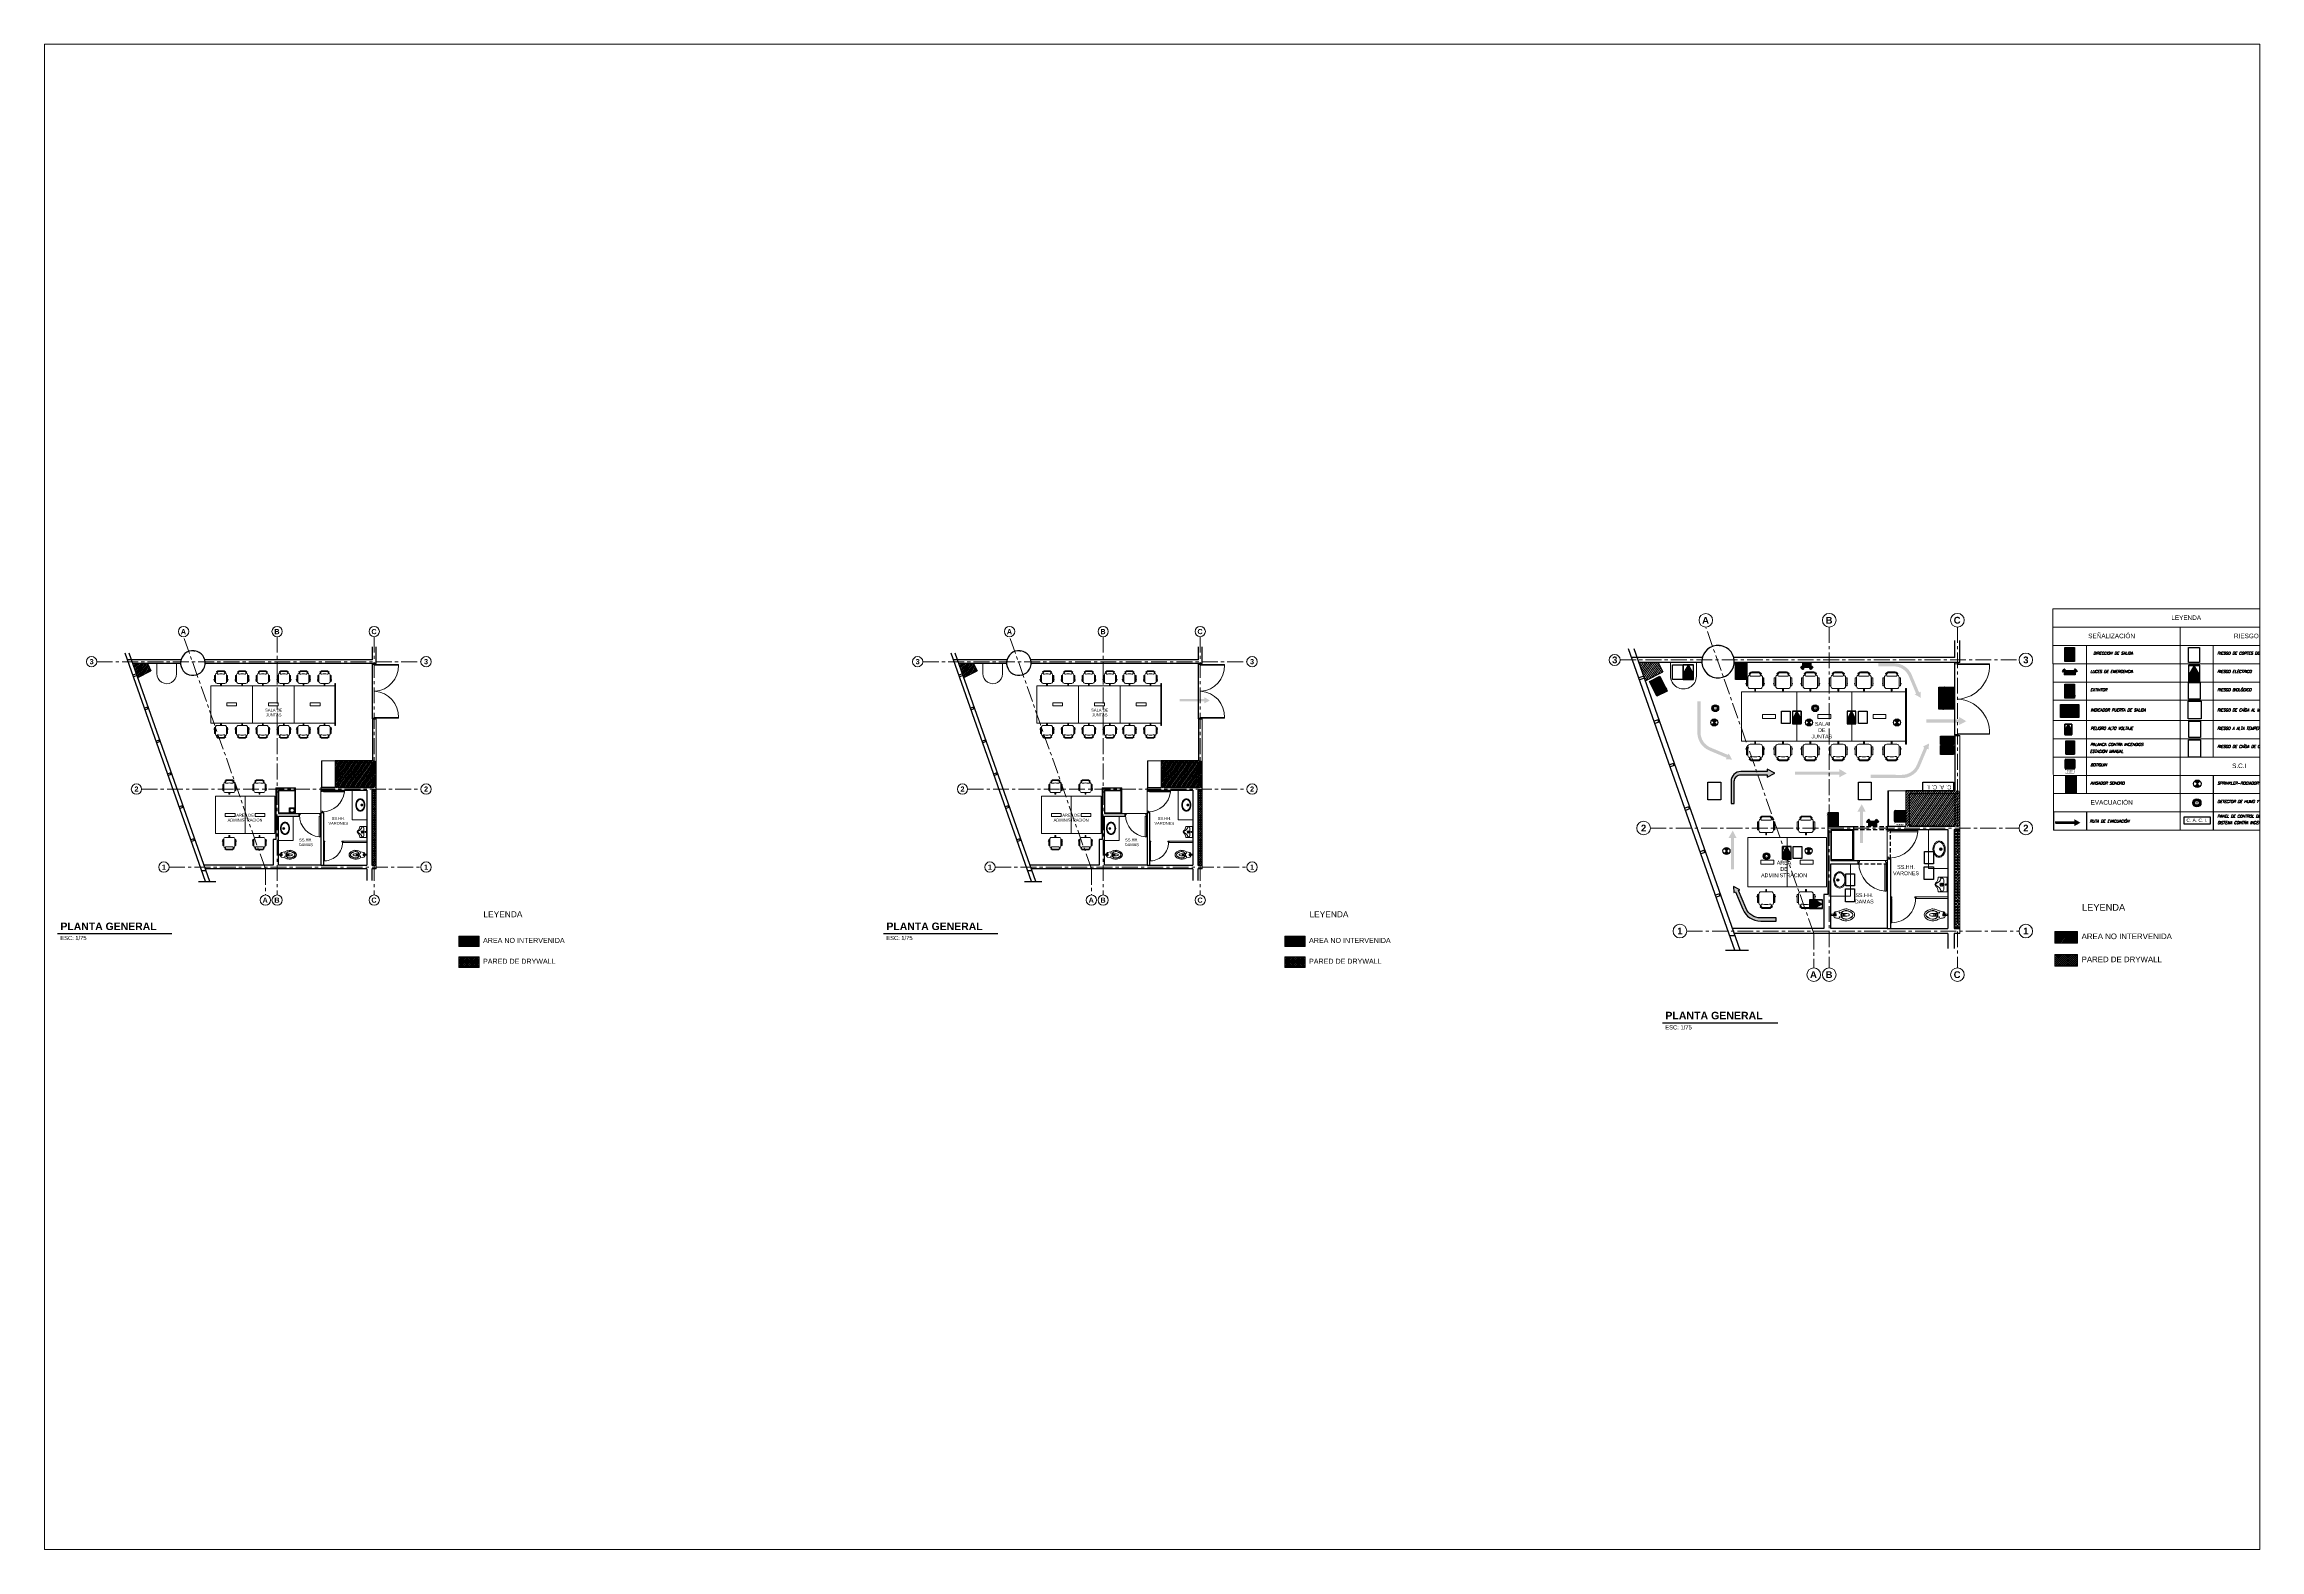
# Paper-space layout 'EVACUACIÓN' of a CAD drawing. Header units: millimetres. Extents: x 27 to 244, y 18 to 166.
# The model-space entities are those that its viewports show. They can reach past a viewport. Long polylines and large blocks are cut down to what shows.
import ezdxf
from ezdxf.enums import TextEntityAlignment as Align

# ---------------------------------------------------------------- set-up
doc = ezdxf.new("R2010")
doc.units = ezdxf.units.MM
doc.linetypes.add('CENTRO', pattern=[2, 1.25, -0.25, 0.25, -0.25])
doc.linetypes.add('DASHED', pattern=[19.05, 12.7, -6.35])
doc.layers.get('0').update_dxf_attribs({"true_color": 0xf7f7f7})
for name, color, linetype in [('0-P-005 Superficie', 6, 'Continuous'), ('0-Simb Color 10', 10, 'Continuous'), ('0-Simb Señalización EV14', 7, 'Continuous'), ('0-Simb Señalización EV17', 7, 'Continuous'), ('0-Simb Señalización EX01', 7, 'Continuous'), ('0-SIMBOLOS', 7, 'Continuous'), ('08', 8, 'Continuous'), ('AR_HATCH MUROS', 8, 'Continuous'), ('AR_MOBI SQUADRA', 8, 'Continuous'), ('ARTEFACTO', 9, 'Continuous'), ('AUTO', 8, 'Continuous'), ('bomb-HP', 2, 'Continuous'), ('CAPA2', 104, 'Continuous'), ('CARP-2', 2, 'Continuous'), ('CASCO', 254, 'Continuous'), ('COTAS', 84, 'Continuous'), ('DETALLES', 8, 'Continuous'), ('DETECTORES', 1, 'Continuous'), ('EVACUACION', 7, 'Continuous'), ('hatch', 8, 'Continuous'), ('LEYENDAS', 12, 'Continuous'), ('MARCO_FONDO_NEGRO', 7, 'Continuous'), ('NOTAS', 7, 'Continuous'), ('Pavimentos', 8, 'Continuous'), ('Ruta de evacuacion 2', 10, 'Continuous'), ('SEGURIDAD', 12, 'Continuous'), ('SENÑAL_FONDO_AMIARILLO', 40, 'Continuous'), ('SEÑAL_FONDO_AUXI_NEGRO', 250, 'Continuous'), ('TABIQUES_General', 3, 'Continuous'), ('TET-TITULOS', 2, 'Continuous'), ('TEXTO', 4, 'Continuous')]:
    doc.layers.add(name, color=color, linetype=linetype)
doc.layers.add('0-Simb Color 0-122-0', color=7, linetype='Continuous', true_color=0x007a00)
doc.layers.add('0-Simb Color 255-255-214', color=7, linetype='Continuous', true_color=0xffffd6)
for name, color, linetype, lineweight in [('A-03 DISTRIBUCION PISO 7$0$AREA NO INTERVENIDA', 8, 'Continuous', 5), ('A_MAMPARAS_PUERTAS', 251, 'Continuous', 5), ('A_Negro', 7, 'Continuous', 9), ('A_Rojo', 10, 'Continuous', 9), ('AR_EJES', 8, 'CENTRO', 5), ('LAYER 8', 250, 'Continuous', 60), ('LAYER2', 2, 'Continuous', 20), ('MOBILIARIOS', 7, 'Continuous', 5), ('TEXTURAS', 253, 'Continuous', 0)]:
    doc.layers.add(name, color=color, linetype=linetype, lineweight=lineweight)
doc.styles.add('A-03 DISTRIBUCION PISO 7$0$Standard', font='arial.ttf')
doc.styles.add('Acotaciones', font='ARIALN.TTF')
doc.styles.add('Ambientes', font='swisseb.ttf', dxfattribs={"height": 0.15})
doc.styles.add('COMIN Simb Señalizacion', font='arial.ttf')
doc.styles.add('COMIN Simb Señalizacion 2', font='ARIALNB.TTF')
doc.styles.add('franklin gothic medium', font='framd.ttf')
doc.styles.add('LETRERO', font='')
doc.styles.add('Nombre Titulos 1-50', font='', dxfattribs={"height": 0.175})
doc.styles.add('nvk-ambientes', font='swissel.ttf')
doc.styles.add('ROMANS', font='ROMANS.shx', dxfattribs={"width": 1.35})
doc.styles.get("Standard").update_dxf_attribs({"font": 'arial.ttf'})
doc.styles.add('STYLE3', font='', dxfattribs={"oblique": 15})
doc.styles.add('TEXTO-100', font='arial.ttf', dxfattribs={"height": 0.15})
doc.styles.get('LETRERO').set_extended_font_data('Arial Unicode MS')
doc.styles.get('Nombre Titulos 1-50').set_extended_font_data('Arial', bold=True)
doc.styles.get('STYLE3').set_extended_font_data('Technical')
picture_1 = doc.add_image_def('image1.jpg', size_in_pixel=(189, 267))
picture_2 = doc.add_image_def('image2.png', size_in_pixel=(403, 569))
picture_3 = doc.add_image_def('image3.png', size_in_pixel=(376, 512))
picture_4 = doc.add_image_def('image4.png', size_in_pixel=(334, 463))
picture_5 = doc.add_image_def('image5.png', size_in_pixel=(303, 426))

# ---------------------------------------------------------------- blocks, each defined once
blk = doc.blocks.new('A$C315A2A83')
at = {"layer": 'A_MAMPARAS_PUERTAS', "color": 251, "lineweight": 0}
for points in [[(0.1, 0.875), (0.055, 0.875), (0.055, 0.85), (0, 0.85), (0, 0.9), (0.1, 0.9)], [(0.95, 0.83), (0.95, 0.875), (0.1, 0.875), (0.1, 0.83)], [(0.1, 0.025), (0.055, 0.025), (0.055, 0.05), (0, 0.05), (0, 0), (0.1, 0)]]:
    blk.add_lwpolyline(points, close=True, dxfattribs=at)
blk.add_arc((0.054, 0.926), 0.901, 270.05154, 353.88751, dxfattribs=at)
blk = doc.blocks.new('A$C1FDD0FC0')
at = {"layer": 'A_MAMPARAS_PUERTAS', "color": 251, "lineweight": 0}
for p, q in [((0.036, 0.964), (0.038, 0.964)), ((0.036, 0.964), (0.038, 0.964)), ((2.212, 0.964), (2.214, 0.964)), ((2.212, 0.964), (2.214, 0.964))]:
    blk.add_line(p, q, dxfattribs=at)
for points in [[(0.036, 0.964), (0, 0.964), (0, 1.063), (0.036, 1.063)], [(0.036, 0.964), (0, 0.964), (0, 1.063), (0.036, 1.063)], [(0.056, 0), (0.038, 0), (0.038, 0.964), (0.056, 0.964)], [(0.056, 0), (0.038, 0), (0.038, 0.964), (0.056, 0.964)], [(2.194, 0.002), (2.212, 0.002), (2.212, 0.964), (2.194, 0.964)], [(2.194, 0.002), (2.212, 0.002), (2.212, 0.964), (2.194, 0.964)], [(2.214, 0.964), (2.25, 0.964), (2.25, 1.063), (2.214, 1.063)], [(2.214, 0.964), (2.25, 0.964), (2.25, 1.063), (2.214, 1.063)]]:
    blk.add_lwpolyline(points, close=True, dxfattribs=at)
for centre, radius, start, end in [((0.096, 1.031), 1.031, 267.76233, 356.3132), ((0.096, 1.031), 1.031, 267.76233, 356.3132), ((2.152, 1.031), 1.03, 183.70342, 272.32744), ((2.152, 1.031), 1.03, 183.70342, 272.32744)]:
    blk.add_arc(centre, radius, start, end, dxfattribs=at)
blk = doc.blocks.new('SAPLS512')
at = {"color": 251, "lineweight": 0}
for p, q in [((-0.203, -0.206), (-0.225, -0.206)), ((-0.203, -0.206), (-0.203, -0.163)), ((0.151, -0.11), (-0.151, -0.11)), ((0.203, -0.206), (0.203, -0.163)), ((0.203, -0.206), (0.225, -0.206))]:
    blk.add_line(p, q, dxfattribs=at)
blk.add_lwpolyline([(0.203, -0.28), (0.225, -0.28), (0.225, 0), (-0.225, 0), (-0.225, -0.28), (-0.203, -0.28), (-0.122, -0.303, -0.087584), (-0.081, -0.321, -0.140472), (-0.071, -0.334, 0.652509), (0.071, -0.334, -0.140472), (0.081, -0.321, -0.087584), (0.122, -0.303, 0.011964)], format="xyb", close=True, dxfattribs=at)
for centre, radius in [((-0.045, -0.151), 0.003), ((-0.045, -0.169), 0.003), ((-0.045, -0.187), 0.003), ((-0.045, -0.205), 0.003), ((-0.027, -0.133), 0.003), ((-0.027, -0.151), 0.003), ((-0.027, -0.169), 0.003), ((-0.027, -0.187), 0.003), ((-0.027, -0.205), 0.003), ((-0.027, -0.223), 0.003), ((0, -0.047), 0.02), ((-0.009, -0.133), 0.003), ((-0.009, -0.151), 0.003), ((-0.009, -0.169), 0.003), ((-0.009, -0.187), 0.003), ((-0.009, -0.205), 0.003), ((-0.009, -0.223), 0.003), ((0.009, -0.133), 0.003), ((0.009, -0.151), 0.003), ((0.009, -0.169), 0.003), ((0.009, -0.187), 0.003), ((0.009, -0.205), 0.003), ((0.009, -0.223), 0.003), ((0.027, -0.133), 0.003), ((0.027, -0.151), 0.003), ((0.027, -0.169), 0.003), ((0.027, -0.187), 0.003), ((0.027, -0.205), 0.003), ((0.027, -0.223), 0.003), ((0.045, -0.151), 0.003), ((0.045, -0.169), 0.003), ((0.045, -0.187), 0.003), ((0.045, -0.205), 0.003)]:
    blk.add_circle(centre, radius, dxfattribs=at)
for centre, radius, start, end in [((-0.151, -0.163), 0.0527, 90, 180), ((-0.299, -0.464), 0.296, 24.35024, 70.78667), ((0.002, -0.319), 0.0391, 215.45344, 266.6078), ((-0.002, -0.319), 0.0391, 273.3922, 324.54656), ((0.299, -0.464), 0.296, 109.21333, 155.64976), ((0.151, -0.163), 0.0527, 0, 90)]:
    blk.add_arc(centre, radius, start, end, dxfattribs=at)
blk = doc.blocks.new('A$C50285F30')
at = {"color": 251, "lineweight": 0}
blk.add_arc((0.036, 0.739), 0.739, 270.86053, 0.88166, dxfattribs=at)
at = {"layer": 'CARP-2', "color": 251, "lineweight": 0}
for points in [[(0.025, 0.75), (0.025, 0.77), (0.05, 0.77), (0.05, 0.8), (0, 0.8), (0, 0.75)], [(0.047, 0), (0.025, 0), (0.025, 0.75), (0.047, 0.75)], [(0.775, 0.75), (0.775, 0.77), (0.75, 0.77), (0.75, 0.8), (0.8, 0.8), (0.8, 0.75)]]:
    blk.add_lwpolyline(points, close=True, dxfattribs=at)
blk = doc.blocks.new('Planta WC Carlton ADA fluxometro piso')
at = {"layer": 'ARTEFACTO', "color": 251, "linetype": 'Continuous', "lineweight": 0, "ltscale": 0.01}
for p, q in [((60132, 5191), (60141, 5191)), ((60132, 5191), (60132, 5124)), ((60132, 5124), (60141, 5124)), ((60141, 5191), (60141, 5124)), ((60141, 5178), (60229, 5178)), ((60141, 5134), (60229, 5134)), ((60290, 5188), (60229, 5188)), ((60229, 5188), (60229, 5127)), ((60229, 5127), (60255, 5127)), ((60255, 5128), (60255, 5064)), ((60263, 5128), (60263, 5064)), ((60263, 5127), (60290, 5127)), ((60290, 5127), (60290, 5188))]:
    blk.add_line(p, q, dxfattribs=at)
at = {"layer": 'ARTEFACTO', "color": 251, "linetype": 'Continuous', "lineweight": 0}
for p, q in [((60422, 5228), (60376, 5228)), ((60422, 5088), (60376, 5088)), ((60399, 5251), (60399, 5204)), ((60399, 5111), (60399, 5064)), ((60561, 5170), (60561, 5146))]:
    blk.add_line(p, q, dxfattribs=at)
at = {"layer": 'ARTEFACTO', "color": 251, "linetype": 'Continuous', "lineweight": 0, "ltscale": 0.01}
blk.add_circle((60259, 5158), 29.8, dxfattribs=at)
at = {"layer": 'ARTEFACTO', "color": 251, "linetype": 'Continuous', "lineweight": 0}
for centre, radius in [((60259, 5158), 27.8), ((60259, 5158), 20.2), ((60399, 5228), 7.14), ((60399, 5088), 7.14)]:
    blk.add_circle(centre, radius, dxfattribs=at)
for centre, radius, start, end in [((60311, 5158), 106, 127.69969, 232.30031), ((60277, 5201), 50.8, 98.39716, 127.69969), ((60277, 5114), 50.8, 232.30031, 261.60284), ((60259, 5064), 4.07, 180, 0), ((60181, 5853), 608, 278.39716, 290.03104), ((60181, 4463), 608, 69.96896, 81.60284), ((61010, 3856), 1555, 109.04693, 113.51931), ((61010, 6459), 1555, 246.48069, 250.95307), ((60566, 5158), 129, 111.86688, 248.13313), ((60566, 5158), 126, 111.86688, 248.13313), ((60509, 5158), 55.8, 142.77845, 217.22165), ((60475, 5184), 12.7, 98.50066, 142.77845), ((60475, 5132), 12.7, 217.22165, 261.45806), ((60523, 5158), 57, 164.56292, 180), ((60523, 5158), 57, 180, 195.43708), ((60507, 5162), 40.8, 146.30993, 164.56292), ((60507, 5153), 40.8, 195.43708, 213.69007), ((60551, 4674), 528, 76.98834, 98.50066), ((60497, 5169), 29, 121.85353, 146.30993), ((60497, 5147), 29, 213.69007, 238.14647), ((60551, 5640), 526, 261.45806, 283.04768), ((60491, 5179), 17.3, 90, 121.85353), ((60491, 5137), 17.3, 238.14647, 270), ((60491, 5179), 17.3, 58.14647, 90), ((60491, 5137), 17.3, 270, 301.85353), ((60473, 5019), 178, 61.66615, 83.02872), ((60473, 5296), 178, 276.97128, 298.33385), ((60485, 5169), 29, 33.69007, 58.14647), ((60485, 5147), 29, 301.85353, 326.30993), ((60598, 5025), 315, 85.83324, 107.56902), ((60598, 5290), 315, 252.43098, 274.16676), ((60475, 5162), 40.8, 15.43708, 33.69007), ((60475, 5153), 40.8, 326.30993, 344.56292), ((60460, 5158), 57, 360, 15.43708), ((60460, 5158), 57, 344.56292, 0), ((60598, 5025), 264, 86.08092, 107.56902), ((60598, 5290), 264, 252.43098, 273.91902), ((60598, 5025), 261, 86.08092, 107.56902), ((60598, 5290), 261, 252.43098, 273.91902), ((60555, 5170), 6.35, 0, 61.66615), ((60555, 5146), 6.35, 298.33385, 0), ((60579, 4989), 299, 45.00923, 83.06326), ((60579, 5326), 299, 276.93739, 314.99012), ((60579, 4989), 302, 44.97511, 83.06326), ((60579, 5326), 302, 276.93739, 315.02423), ((60579, 4989), 353, 44.55536, 83.28229), ((60579, 5326), 353, 276.71831, 315.44402), ((60663, 5158), 31.6, 282.68038, 77.31962), ((60737, 5158), 68.6, 321.53, 38.47011), ((60737, 5158), 71.8, 321.384, 38.61609), ((60737, 5158), 123, 319.92658, 40.07334)]:
    blk.add_arc(centre, radius, start, end, dxfattribs=at)
blk = doc.blocks.new('Silla')
at = {"color": 251, "lineweight": 0}
for p, q in [((0, 0.108), (0, -0.108)), ((0.008, 0.136), (0.055, 0.171)), ((0.046, 0.19), (0.028, 0.165)), ((0.028, 0.165), (0.037, 0.158)), ((0.029, 0.1), (0.029, -0.1)), ((0.088, 0.171), (0.037, 0.135)), ((0.072, 0.171), (0.046, 0.19)), ((0.055, 0.171), (0.088, 0.171)), ((0.088, 0.171), (0.088, 0.165)), ((0.131, 0.124), (0.131, 0.104)), ((0.337, 0.225), (0.339, 0.232)), ((0.352, 0.27), (0.359, 0.29)), ((0.359, 0.29), (0.389, 0.28)), ((0.371, 0.232), (0.368, 0.225)), ((0.389, 0.28), (0.385, 0.27)), ((0.512, 0.014), (0.581, 0.014)), ((0.581, 0.014), (0.581, -0.015)), ((0.008, -0.136), (0.055, -0.171)), ((0.028, -0.165), (0.037, -0.158)), ((0.046, -0.19), (0.028, -0.165)), ((0.088, -0.171), (0.037, -0.135)), ((0.072, -0.171), (0.046, -0.19)), ((0.055, -0.171), (0.088, -0.171)), ((0.088, -0.171), (0.088, -0.165)), ((0.131, -0.124), (0.131, -0.104)), ((0.337, -0.225), (0.34, -0.233)), ((0.353, -0.271), (0.359, -0.29)), ((0.359, -0.29), (0.389, -0.28)), ((0.372, -0.233), (0.368, -0.225)), ((0.389, -0.28), (0.385, -0.271)), ((0.581, -0.015), (0.512, -0.015))]:
    blk.add_line(p, q, dxfattribs=at)
for points in [[(0.159, -0.225), (0.442, -0.225, 0.414214), (0.512, -0.155), (0.512, 0.155, 0.414214), (0.442, 0.225), (0.159, 0.225, 0.370959), (0.09, 0.165)], [(0.09, -0.165, 0.374747), (0.159, -0.225)]]:
    blk.add_lwpolyline(points, format="xyb", dxfattribs=at)
for points in [[(0.184, 0.27), (0.428, 0.27), (0.428, 0.232), (0.184, 0.232)], [(0.184, -0.271), (0.428, -0.271), (0.428, -0.233), (0.184, -0.233)]]:
    blk.add_lwpolyline(points, close=True, dxfattribs=at)
for centre, radius, start, end in [((0.064, 0.105), 0.0641, 151.01156, 177.0775), ((0.097, 0.103), 0.0686, 152.06787, 182.16556), ((0.093, 0.126), 0.0387, 356.84908, 112.91842), ((0.866, 0), 0.742, 171.90427, 188.09573), ((0.064, -0.105), 0.0641, 182.9225, 208.98844), ((0.097, -0.103), 0.0686, 177.83444, 207.93213), ((0.093, -0.126), 0.0387, 247.08158, 3.15092)]:
    blk.add_arc(centre, radius, start, end, dxfattribs=at)
blk = doc.blocks.new('SAPLS501')
at = {"color": 251, "lineweight": 0}
for points in [[(0, -0.101, 0.075373), (-0.099, -0.116, 0.085733), (-0.177, -0.155, 0.106084), (-0.233, -0.219, 0.12693), (-0.25, -0.288, 0.12693), (-0.233, -0.357, 0.106084), (-0.177, -0.421, 0.085733), (-0.099, -0.461, 0.075373), (0, -0.476, 0.075373), (0.099, -0.461, 0.085733), (0.177, -0.421, 0.106084), (0.233, -0.357, 0.12693), (0.25, -0.288, 0.12693), (0.233, -0.219, 0.106084), (0.177, -0.155, 0.085733), (0.099, -0.116, 0.075373)], [(0, -0.131, 0.075373), (-0.09, -0.144, 0.085733), (-0.159, -0.179, 0.106084), (-0.206, -0.234, 0.12693), (-0.22, -0.288, 0.12693), (-0.206, -0.342, 0.106084), (-0.159, -0.397, 0.085733), (-0.09, -0.432, 0.075373), (0, -0.446, 0.075373), (0.09, -0.432, 0.085733), (0.159, -0.397, 0.106084), (0.206, -0.342, 0.12693), (0.22, -0.288, 0.12693), (0.206, -0.234, 0.106084), (0.159, -0.179, 0.085733), (0.09, -0.144, 0.075373)]]:
    blk.add_lwpolyline(points, format="xyb", close=True, dxfattribs=at)
for radius in [0.04, 0.02]:
    blk.add_circle((0, -0.233), radius, dxfattribs=at)
blk = doc.blocks.new('A$C0ACE400C')
at = {"layer": '0-Simb Color 10', "linetype": 'Continuous', "transparency": 33554687}
h = blk.add_hatch(color=256, dxfattribs=at)
h.dxf.hatch_style = 1
edge = h.paths.add_edge_path()
edge.add_line((-0.33, 0.6), (-0.37, 0.64))
edge.add_ellipse((-0.45, 0.56), major_axis=(-0.0798, -0.0798), ratio=0.124363, start_angle=180, end_angle=208.4524)
edge.add_ellipse((-0.45, 0.56), major_axis=(-0.0798, -0.0798), ratio=0.124363, start_angle=208.4524, end_angle=331.5476)
edge.add_ellipse((-0.45, 0.56), major_axis=(-0.0798, -0.0798), ratio=0.124363, start_angle=331.5476, end_angle=360)
edge.add_line((-0.53, 0.48), (-0.49, 0.44))
edge.add_arc((-0.56, 0.1), 0.346, 63.0651, 78.3823, ccw=False)
edge.add_line((-0.4, 0.41), (-0.4, 0.22))
edge.add_line((-0.4, 0.22), (0.14, 0.22))
edge.add_line((0.14, 0.22), (0.14, 0.41))
edge.add_arc((0.3, 0.1), 0.346, 101.6177, 116.9349, ccw=False)
edge.add_line((0.23, 0.44), (0.27, 0.48))
edge.add_ellipse((0.19, 0.56), major_axis=(0.0798, -0.0798), ratio=0.124363, start_angle=0, end_angle=28.4524)
edge.add_ellipse((0.19, 0.56), major_axis=(0.0798, -0.0798), ratio=0.124363, start_angle=28.4524, end_angle=151.5476)
edge.add_ellipse((0.19, 0.56), major_axis=(0.0798, -0.0798), ratio=0.124363, start_angle=151.5476, end_angle=180)
edge.add_line((0.11, 0.64), (0.07, 0.6))
edge.add_arc((-0.27, 0.67), 0.346, 318.4894, 348.3827, ccw=False)
edge.add_ellipse((0.03, 0.4), major_axis=(0.0399, -0.0399), ratio=0.248727, start_angle=-145.5027, end_angle=179.952, ccw=False)
edge.add_line((-0.01, 0.43), (-0.25, 0.43))
edge.add_ellipse((-0.29, 0.4), major_axis=(-0.0399, -0.0399), ratio=0.248727, start_angle=180.048, end_angle=505.5027, ccw=False)
edge.add_arc((0.01, 0.67), 0.346, 191.6173, 221.5106, ccw=False)
h = blk.add_hatch(color=256, dxfattribs=at)
h.dxf.hatch_style = 1
edge = h.paths.add_edge_path()
edge.add_ellipse((0.19, 0.56), major_axis=(0.0798, -0.0798), ratio=0.124363, start_angle=28.4524, end_angle=151.5476, ccw=False)
edge.add_arc((0.04, 0.41), 0.241, 20.6763, 69.3237)
edge = h.paths.add_edge_path()
edge.add_ellipse((-0.45, 0.56), major_axis=(-0.0798, -0.0798), ratio=0.124363, start_angle=208.4524, end_angle=331.5476, ccw=False)
edge.add_arc((-0.3, 0.41), 0.241, 110.6763, 159.3237)
h = blk.add_hatch(color=256, dxfattribs=at)
h.dxf.hatch_style = 1
edge = h.paths.add_edge_path()
edge.add_ellipse((0.03, 0.4), major_axis=(0.0399, -0.0399), ratio=0.248727, start_angle=-145.5027, end_angle=179.952)
edge.add_ellipse((0.03, 0.4), major_axis=(0.0399, -0.0399), ratio=0.248727, start_angle=179.952, end_angle=180)
edge.add_ellipse((0.03, 0.4), major_axis=(0.0399, -0.0399), ratio=0.248727, start_angle=-180, end_angle=-145.5027)
edge = h.paths.add_edge_path()
edge.add_ellipse((-0.29, 0.4), major_axis=(-0.0399, -0.0399), ratio=0.248727, start_angle=180.048, end_angle=505.5027)
edge.add_ellipse((-0.29, 0.4), major_axis=(-0.0399, -0.0399), ratio=0.248727, start_angle=505.5027, end_angle=540.048)
h = blk.add_hatch(color=256, dxfattribs=at)
h.dxf.hatch_style = 1
edge = h.paths.add_edge_path()
edge.add_line((0.04, 0.51), (-0.3, 0.51))
edge.add_arc((0.01, 0.67), 0.346, 207.0384, 221.5106)
edge.add_ellipse((-0.29, 0.4), major_axis=(-0.0399, -0.0399), ratio=0.248727, start_angle=505.5027, end_angle=540.048, ccw=False)
edge.add_line((-0.25, 0.43), (-0.01, 0.43))
edge.add_ellipse((0.03, 0.4), major_axis=(0.0399, -0.0399), ratio=0.248727, start_angle=-180, end_angle=-145.5027, ccw=False)
edge.add_ellipse((0.03, 0.4), major_axis=(0.0399, -0.0399), ratio=0.248727, start_angle=-145.5027, end_angle=179.952)
edge.add_arc((-0.27, 0.67), 0.346, 318.4894, 332.9616)
at = {"color": 0, "linetype": 'ByBlock', "lineweight": -2}
for p, q in [((-0.53, 0.48), (-0.49, 0.44)), ((-0.4, 0.41), (-0.4, 0.22)), ((0.14, 0.22), (-0.4, 0.22)), ((-0.37, 0.64), (-0.33, 0.6)), ((0.04, 0.51), (-0.3, 0.51)), ((-0.01, 0.43), (-0.25, 0.43)), ((0.11, 0.64), (0.07, 0.6)), ((0.11, 0.64), (0.07, 0.6)), ((0.14, 0.22), (0.14, 0.41)), ((0.14, 0.41), (0.14, 0.22)), ((0.27, 0.48), (0.23, 0.44)), ((0.27, 0.48), (0.23, 0.44))]:
    blk.add_line(p, q, dxfattribs=at)
for centre, radius, start, end in [((-0.3, 0.41), 0.241, 110.6763, 159.3237), ((-0.56, 0.1), 0.346, 48.4874, 78.3825), ((0.01, 0.67), 0.346, 191.6175, 221.5126), ((-0.27, 0.67), 0.346, 318.4874, 348.3825), ((-0.27, 0.67), 0.346, 318.4874, 348.3825), ((0.3, 0.1), 0.346, 101.6175, 131.5126), ((0.3, 0.1), 0.346, 101.6175, 131.5126), ((0.04, 0.41), 0.241, 20.6763, 69.3237), ((0.04, 0.41), 0.241, 20.6763, 69.3237)]:
    blk.add_arc(centre, radius, start, end, dxfattribs=at)
for centre, major_axis, ratio, end_param in [((-0.45, 0.56), (-0.0798, -0.0798), 0.124363, 6.283185), ((-0.29, 0.4), (-0.0399, -0.0399), 0.248727, 9.424778)]:
    blk.add_ellipse(centre, major_axis=major_axis, ratio=ratio, start_param=3.141593, end_param=end_param, dxfattribs=at)
at = {"color": 0, "linetype": 'ByBlock', "lineweight": -2, "extrusion": (0, 0, -1)}
for centre, major_axis, ratio, end_param in [((0.03, 0.4), (0.0399, -0.0399), 0.248727, 9.424778), ((0.03, 0.4), (0.0399, -0.0399), 0.248727, 9.424778), ((0.19, 0.56), (0.0798, -0.0798), 0.124363, 6.283185), ((0.19, 0.56), (0.0798, -0.0798), 0.124363, 6.283185)]:
    blk.add_ellipse(centre, major_axis=major_axis, ratio=ratio, start_param=3.141593, end_param=end_param, dxfattribs=at)
blk = doc.blocks.new('pulsa2')
at = {"layer": '0-Simb Color 10'}
h = blk.add_hatch(color=256, dxfattribs=at)
h.paths.add_polyline_path([(631.82, 155.96), (628.21, 155.96), (628.21, 154.21), (631.82, 154.21)])
h.paths.add_polyline_path([(630.99, 154.9), (630.95, 154.9), (630.91, 155.01), (630.74, 155.01), (630.7, 154.9), (630.66, 154.9), (630.79, 155.26), (630.84, 155.26)], flags=16)
h.paths.add_polyline_path([(631.23, 154.65), (631.24, 154.65), (631.25, 154.64), (631.26, 154.63), (631.27, 154.62), (631.28, 154.61), (631.29, 154.59), (631.29, 154.58), (631.29, 154.57), (631.29, 154.56), (631.29, 154.56), (631.25, 154.55), (631.24, 154.57), (631.24, 154.58), (631.23, 154.6), (631.22, 154.61), (631.2, 154.62), (631.18, 154.62), (631.15, 154.62), (631.13, 154.62), (631.11, 154.61), (631.09, 154.6), (631.08, 154.58), (631.08, 154.57), (631.08, 154.55), (631.08, 154.55), (631.09, 154.54), (631.1, 154.53), (631.12, 154.52), (631.23, 154.49), (631.25, 154.48), (631.27, 154.47), (631.28, 154.46), (631.3, 154.44), (631.3, 154.42), (631.3, 154.4), (631.3, 154.38), (631.3, 154.36), (631.29, 154.35), (631.27, 154.33), (631.26, 154.32), (631.24, 154.31), (631.22, 154.3), (631.2, 154.29), (631.18, 154.29), (631.14, 154.29), (631.11, 154.3), (631.09, 154.31), (631.07, 154.32), (631.05, 154.33), (631.04, 154.35), (631.03, 154.36), (631.02, 154.38), (631.02, 154.39), (631.02, 154.41), (631.06, 154.42), (631.07, 154.4), (631.07, 154.38), (631.08, 154.37), (631.1, 154.35), (631.12, 154.34), (631.14, 154.34), (631.16, 154.34), (631.18, 154.34), (631.2, 154.34), (631.22, 154.34), (631.24, 154.35), (631.25, 154.36), (631.25, 154.38), (631.26, 154.38), (631.26, 154.39), (631.26, 154.4), (631.26, 154.41), (631.25, 154.42), (631.25, 154.43), (631.24, 154.44), (631.22, 154.44), (631.2, 154.45), (631.17, 154.46), (631.15, 154.47), (631.13, 154.47), (631.1, 154.48), (631.08, 154.49), (631.06, 154.5), (631.05, 154.52), (631.04, 154.53), (631.03, 154.54), (631.03, 154.56), (631.03, 154.57), (631.03, 154.59), (631.04, 154.6), (631.04, 154.61), (631.05, 154.63), (631.06, 154.63), (631.07, 154.64), (631.09, 154.65), (631.1, 154.65), (631.11, 154.66), (631.13, 154.66), (631.15, 154.66), (631.17, 154.66), (631.18, 154.66), (631.2, 154.66), (631.21, 154.66)], flags=16)
h.paths.add_polyline_path([(630.89, 155.05), (630.76, 155.05), (630.82, 155.22)], flags=0)
h.paths.add_polyline_path([(631.02, 155.51), (630.98, 155.51), (630.93, 155.62), (630.77, 155.62), (630.73, 155.51), (630.68, 155.51), (630.82, 155.87), (630.87, 155.87)], flags=16)
h.paths.add_polyline_path([(630.97, 154.47, -1), (630.61, 154.47, -1)], flags=16)
h.paths.add_polyline_path([(630.92, 155.66), (630.78, 155.66), (630.85, 155.83)], flags=0)
h.paths.add_polyline_path([(630.93, 154.47, -1), (630.65, 154.47, -1)], flags=0)
h.paths.add_polyline_path([(630.53, 155.06), (630.64, 154.9), (630.58, 154.9), (630.47, 155.06), (630.37, 155.06), (630.37, 154.9), (630.32, 154.9), (630.32, 155.26), (630.53, 155.26, -0.845012)], flags=16)
h.paths.add_polyline_path([(630.52, 155.1), (630.51, 155.1, -0.003653), (630.51, 155.1), (630.37, 155.1), (630.37, 155.22), (630.52, 155.22, -0.76585)], flags=0)
h.paths.add_polyline_path([(630.65, 155.51), (630.6, 155.51), (630.6, 155.8), (630.5, 155.51), (630.45, 155.51), (630.35, 155.8), (630.35, 155.51), (630.3, 155.51), (630.3, 155.87), (630.37, 155.87), (630.48, 155.57), (630.58, 155.87), (630.65, 155.87)], flags=16)
h.paths.add_polyline_path([(630.56, 154.65), (630.56, 154.29), (630.51, 154.29), (630.51, 154.65)], flags=16)
h.paths.add_polyline_path([(630.31, 154.29), (630.14, 154.29), (630.14, 154.65), (630.3, 154.65, -0.749883)], flags=16)
h.paths.add_polyline_path([(630.28, 155.22), (630.16, 155.22), (630.16, 154.9), (630.11, 154.9), (630.11, 155.22), (629.99, 155.22), (629.99, 155.26), (630.28, 155.26)], flags=16)
h.paths.add_polyline_path([(630.29, 154.34), (630.19, 154.34), (630.19, 154.62), (630.28, 154.62, -0.741722)], flags=0)
h.paths.add_polyline_path([(630.25, 155.51), (630.19, 155.51), (630.09, 155.67), (629.98, 155.67), (629.98, 155.51), (629.94, 155.51), (629.94, 155.87), (630.14, 155.87, -0.845012), (630.14, 155.67)], flags=16)
h.paths.add_polyline_path([(630.13, 155.71), (630.13, 155.71, -0.003653), (630.13, 155.71), (629.98, 155.71), (629.98, 155.83), (630.13, 155.83, -0.76585)], flags=0)
h.paths.add_polyline_path([(630.06, 154.65), (630.06, 154.29), (630.06, 154.29), (630, 154.29), (629.82, 154.57), (629.82, 154.29), (629.78, 154.29), (629.78, 154.65), (629.83, 154.65), (630.01, 154.37), (630.01, 154.65)], flags=16)
h.paths.add_polyline_path([(629.94, 154.9), (629.94, 154.9), (629.87, 154.9), (629.7, 155.16), (629.7, 154.9), (629.66, 154.9), (629.66, 155.26), (629.71, 155.26), (629.89, 154.98), (629.89, 155.26), (629.94, 155.26)], flags=16)
h.paths.add_polyline_path([(629.91, 155.51), (629.87, 155.51), (629.83, 155.62), (629.66, 155.62), (629.62, 155.51), (629.57, 155.51), (629.71, 155.87), (629.76, 155.87)], flags=16)
h.paths.add_polyline_path([(629.81, 155.66), (629.68, 155.66), (629.74, 155.83)], flags=0)
h.paths.add_polyline_path([(629.71, 154.65), (629.71, 154.61), (629.49, 154.61), (629.49, 154.5), (629.69, 154.5), (629.69, 154.46), (629.49, 154.46), (629.49, 154.34), (629.71, 154.34), (629.71, 154.29), (629.44, 154.29), (629.44, 154.65)], flags=16)
h.paths.add_polyline_path([(629.24, 155.08, -1), (629.6, 155.08, -1)], flags=16)
h.paths.add_polyline_path([(629.28, 155.08, -1), (629.56, 155.08, -1)], flags=0)
h.paths.add_polyline_path([(629.51, 155.51), (629.24, 155.51), (629.24, 155.87), (629.29, 155.87), (629.29, 155.55), (629.51, 155.55)], flags=16)
h.paths.add_polyline_path([(629.37, 154.57), (629.34, 154.55, 3.415054), (629.34, 154.4), (629.37, 154.38, -3.586547)], flags=16)
h.paths.add_polyline_path([(629.18, 155.17), (629.15, 155.16, 3.415054), (629.15, 155.01), (629.18, 154.99, -3.586547)], flags=16)
h.paths.add_polyline_path([(629.18, 155.51), (629.14, 155.51), (629.1, 155.62), (628.93, 155.62), (628.89, 155.51), (628.84, 155.51), (628.98, 155.87), (629.03, 155.87)], flags=16)
h.paths.add_polyline_path([(629.08, 155.66), (628.95, 155.66), (629.01, 155.83)], flags=0)
h.paths.add_polyline_path([(629, 154.65), (629, 154.29), (629, 154.29), (628.94, 154.29), (628.76, 154.57), (628.76, 154.29), (628.71, 154.29), (628.71, 154.65), (628.77, 154.65), (628.95, 154.37), (628.95, 154.65)], flags=16)
h.paths.add_polyline_path([(628.63, 154.65), (628.63, 154.29), (628.58, 154.29), (628.58, 154.65)], flags=16)
h.paths.add_polyline_path([(628.21, 159.72), (628.21, 156.11), (631.82, 156.11), (631.82, 159.72)])
h.paths.add_polyline_path([(630.76, 158.75), (630.78, 158.74), (630.86, 158.74), (630.92, 158.73), (630.97, 158.69), (631.03, 158.65), (631.07, 158.59), (631.16, 158.51), (631.15, 158.54), (631.12, 158.61), (631.11, 158.68), (631.1, 158.75), (631.09, 158.82), (631.07, 158.88), (631.06, 158.95), (631.06, 159.04), (631.07, 159.09), (631.07, 159.15), (631.08, 159.17), (631.09, 159.12), (631.11, 159.06), (631.13, 158.99), (631.16, 158.95), (631.18, 158.92), (631.2, 158.89), (631.24, 158.83), (631.28, 158.8), (631.32, 158.78), (631.35, 158.75), (631.37, 158.73), (631.37, 157.77), (631.35, 157.81), (631.33, 157.86), (631.33, 157.88), (631.3, 157.92), (631.3, 157.89), (631.29, 157.85), (631.29, 157.8), (631.3, 157.71), (631.3, 157.67), (631.32, 157.62), (631.33, 157.58), (631.33, 157.48), (631.3, 157.43), (631.27, 157.38), (631.26, 157.4), (631.24, 157.43), (631.21, 157.46), (631.19, 157.49), (631.18, 157.52), (631.18, 157.55), (631.17, 157.6), (631.15, 157.66), (631.14, 157.69), (631.12, 157.67), (631.1, 157.63), (631.09, 157.59), (631.1, 157.52), (631.09, 157.48), (631.1, 157.44), (631.1, 157.4), (631.12, 157.27), (631.13, 157.2), (631.13, 157.14), (631.16, 157.06), (631.1, 157.1), (631.05, 157.14), (631.01, 157.2), (630.98, 157.26), (630.96, 157.31), (630.92, 157.4), (630.92, 157.46), (630.89, 157.54), (630.88, 157.48), (630.85, 157.41), (630.88, 157.32), (630.88, 157.2), (630.87, 157.21), (630.83, 157.26), (630.79, 157.3), (630.78, 157.24), (630.77, 157.19), (630.8, 157.15), (630.84, 157.09), (630.88, 157.02), (630.93, 156.97), (630.98, 156.93), (631, 156.87), (631.02, 156.79), (631.09, 156.7), (631.16, 156.6), (631.06, 156.63), (630.96, 156.66), (630.87, 156.69), (630.76, 156.77), (630.68, 156.85), (630.61, 156.94), (630.56, 157.04), (630.53, 157.12), (630.52, 157.19), (630.48, 157.27), (630.46, 157.34), (630.44, 157.41), (630.43, 157.47), (630.41, 157.56), (630.4, 157.61), (630.37, 157.66), (630.34, 157.71), (630.32, 157.74), (630.3, 157.74), (630.26, 157.76), (630.29, 157.77), (630.31, 157.78), (630.34, 157.78), (630.38, 157.78), (630.39, 157.78), (630.42, 157.78), (630.45, 157.77), (630.48, 157.75), (630.51, 157.72), (630.53, 157.69), (630.55, 157.67), (630.58, 157.64), (630.61, 157.64), (630.63, 157.67), (630.65, 157.71), (630.66, 157.77), (630.7, 157.85), (630.69, 157.93), (630.68, 157.97), (630.67, 158.02), (630.67, 158.04), (630.67, 158.09), (630.66, 158.12), (630.64, 158.18), (630.63, 158.21), (630.61, 158.27), (630.65, 158.27), (630.69, 158.25), (630.73, 158.2), (630.75, 158.15), (630.77, 158.11), (630.8, 158.06), (630.83, 158.02), (630.85, 158.02), (630.89, 158.05), (630.9, 158.12), (630.91, 158.21), (630.9, 158.31), (630.89, 158.4), (630.9, 158.45), (630.88, 158.51), (630.88, 158.53), (630.87, 158.58), (630.84, 158.66), (630.81, 158.7)], flags=16)
h.paths.add_polyline_path([(629.51, 158.82, -0.414214), (629.35, 158.66), (629.25, 158.66, 0.178677), (629.23, 158.83, 2.853425), (629.01, 158.9, 0.339036), (628.9, 158.68, -0.271299), (628.82, 158.82), (628.82, 159.17, -0.414214), (628.98, 159.33), (629.35, 159.33, -0.414214), (629.51, 159.17)], flags=16)
h.paths.add_polyline_path([(629.85, 158.04), (629.86, 158.03), (629.87, 158.02), (629.88, 158.01), (629.9, 157.98), (629.91, 157.93), (629.92, 157.87), (629.93, 157.76), (629.94, 157.65), (629.94, 157.52), (629.94, 157.45), (629.93, 157.31), (629.93, 157.21), (629.89, 157.1), (629.85, 157.01), (629.8, 156.91), (629.8, 156.45), (629.02, 156.45), (628.95, 156.91), (628.87, 157.03), (628.81, 157.14), (628.75, 157.25), (628.7, 157.37), (628.66, 157.47), (628.66, 157.98, -1), (628.9, 157.98), (628.9, 157.49), (628.96, 157.49), (628.96, 158.71, -1.038816), (629.2, 158.71), (629.2, 158.24), (629.2, 158.21), (629.2, 158.2), (629.21, 158.19), (629.23, 158.19), (629.24, 158.19), (629.25, 158.2), (629.27, 158.21), (629.29, 158.22), (629.3, 158.23), (629.32, 158.24), (629.34, 158.24), (629.37, 158.23), (629.39, 158.23), (629.41, 158.21), (629.42, 158.19), (629.44, 158.17), (629.45, 158.15), (629.45, 158.13), (629.46, 158.12), (629.47, 158.12), (629.47, 158.12), (629.48, 158.11), (629.5, 158.12), (629.51, 158.12), (629.52, 158.13), (629.54, 158.14), (629.55, 158.15), (629.57, 158.15), (629.59, 158.16), (629.61, 158.16), (629.62, 158.15), (629.65, 158.13), (629.66, 158.12), (629.68, 158.1), (629.69, 158.07), (629.69, 158.06), (629.7, 158.04), (629.71, 158.02), (629.71, 158.01), (629.72, 158.01), (629.74, 158.01), (629.74, 158.01), (629.76, 158.02), (629.77, 158.03), (629.78, 158.04), (629.79, 158.04), (629.81, 158.04), (629.83, 158.04)], flags=16)
at = {"layer": '0-Simb Color 255-255-214'}
blk.add_hatch(color=256, dxfattribs=at).paths.add_polyline_path([(628.1, 159.82), (631.92, 159.82), (631.92, 154.11), (628.1, 154.11)])
at = {"layer": '0-Simb Señalización EX01'}
blk.add_lwpolyline([(628.1, 159.82), (631.92, 159.82), (631.92, 154.11), (628.1, 154.11)], close=True, dxfattribs=at)
at = {"layer": '08'}
for p, q in [((628.21, 155.96), (631.82, 155.96)), ((628.21, 155.96), (628.21, 154.21)), ((628.21, 154.21), (631.82, 154.21)), ((628.58, 154.65), (628.63, 154.65)), ((628.58, 154.65), (628.58, 154.29)), ((628.58, 154.29), (628.58, 154.29)), ((628.63, 154.29), (628.58, 154.29)), ((628.63, 154.65), (628.63, 154.29)), ((628.71, 154.65), (628.77, 154.65)), ((628.71, 154.65), (628.71, 154.29)), ((628.76, 154.29), (628.71, 154.29)), ((628.76, 154.57), (628.76, 154.29)), ((628.76, 154.57), (628.94, 154.29)), ((628.77, 154.65), (628.95, 154.37)), ((628.82, 158.82), (628.82, 159.17)), ((628.98, 155.87), (628.84, 155.51)), ((628.89, 155.51), (628.84, 155.51)), ((628.93, 155.62), (628.89, 155.51)), ((628.9, 157.98), (628.9, 157.49)), ((629.1, 155.62), (628.93, 155.62)), ((629, 154.29), (628.94, 154.29)), ((628.95, 156.91), (629.02, 156.45)), ((629.01, 155.83), (628.95, 155.66)), ((628.95, 155.66), (629.08, 155.66)), ((628.95, 154.65), (629, 154.65)), ((628.95, 154.65), (628.95, 154.37)), ((628.98, 159.33), (629.35, 159.33)), ((628.98, 155.87), (629.03, 155.87)), ((629, 154.65), (629, 154.29)), ((629, 154.29), (629, 154.29)), ((629.01, 155.83), (629.08, 155.66)), ((629.02, 156.45), (629.8, 156.45)), ((629.03, 155.87), (629.18, 155.51)), ((629.1, 155.62), (629.14, 155.51)), ((629.18, 155.51), (629.14, 155.51)), ((629.15, 155.16), (629.18, 155.17)), ((629.15, 155.01), (629.18, 154.99)), ((629.24, 155.87), (629.29, 155.87)), ((629.24, 155.87), (629.24, 155.51)), ((629.51, 155.51), (629.24, 155.51)), ((629.35, 158.66), (629.25, 158.66)), ((629.29, 155.87), (629.29, 155.55)), ((629.51, 155.55), (629.29, 155.55)), ((629.34, 154.55), (629.37, 154.57)), ((629.34, 154.4), (629.37, 154.38)), ((629.44, 154.65), (629.71, 154.65)), ((629.44, 154.65), (629.44, 154.29)), ((629.71, 154.29), (629.44, 154.29)), ((629.49, 154.61), (629.49, 154.5)), ((629.71, 154.61), (629.49, 154.61)), ((629.69, 154.5), (629.49, 154.5)), ((629.49, 154.46), (629.49, 154.34)), ((629.69, 154.46), (629.49, 154.46)), ((629.71, 154.34), (629.49, 154.34)), ((629.51, 158.82), (629.51, 159.17)), ((629.51, 155.55), (629.51, 155.51)), ((629.71, 155.87), (629.57, 155.51)), ((629.62, 155.51), (629.57, 155.51)), ((629.66, 155.62), (629.62, 155.51)), ((629.83, 155.62), (629.66, 155.62)), ((629.66, 155.26), (629.71, 155.26)), ((629.66, 155.26), (629.66, 154.9)), ((629.7, 154.9), (629.66, 154.9)), ((629.74, 155.83), (629.68, 155.66)), ((629.68, 155.66), (629.81, 155.66)), ((629.69, 154.5), (629.69, 154.46)), ((629.7, 155.16), (629.7, 154.9)), ((629.7, 155.16), (629.87, 154.9)), ((629.71, 155.87), (629.76, 155.87)), ((629.71, 155.26), (629.89, 154.98)), ((629.71, 154.65), (629.71, 154.61)), ((629.71, 154.34), (629.71, 154.29)), ((629.74, 155.83), (629.81, 155.66)), ((629.76, 155.87), (629.91, 155.51)), ((629.78, 154.65), (629.83, 154.65)), ((629.78, 154.65), (629.78, 154.29)), ((629.82, 154.29), (629.78, 154.29)), ((629.8, 156.91), (629.8, 156.45)), ((629.82, 154.57), (629.82, 154.29)), ((629.82, 154.57), (630, 154.29)), ((629.83, 155.62), (629.87, 155.51)), ((629.83, 154.65), (630.01, 154.37)), ((629.91, 155.51), (629.87, 155.51)), ((629.94, 154.9), (629.87, 154.9)), ((629.89, 155.26), (629.94, 155.26)), ((629.89, 155.26), (629.89, 154.98)), ((629.94, 155.87), (630.14, 155.87)), ((629.94, 155.87), (629.94, 155.51)), ((629.98, 155.51), (629.94, 155.51)), ((629.94, 155.26), (629.94, 154.9)), ((629.94, 154.9), (629.94, 154.9)), ((629.98, 155.83), (629.98, 155.71)), ((629.98, 155.83), (630.13, 155.83)), ((629.98, 155.71), (630.13, 155.71)), ((629.98, 155.67), (629.98, 155.51)), ((629.98, 155.67), (630.09, 155.67)), ((629.99, 155.26), (630.28, 155.26)), ((629.99, 155.26), (629.99, 155.22)), ((630.11, 155.22), (629.99, 155.22)), ((630.06, 154.29), (630, 154.29)), ((630.01, 154.65), (630.06, 154.65)), ((630.01, 154.65), (630.01, 154.37)), ((630.06, 154.65), (630.06, 154.29)), ((630.06, 154.29), (630.06, 154.29)), ((630.19, 155.51), (630.09, 155.67)), ((630.11, 155.22), (630.11, 154.9)), ((630.16, 154.9), (630.11, 154.9)), ((630.25, 155.51), (630.14, 155.67)), ((630.14, 154.65), (630.3, 154.65)), ((630.14, 154.65), (630.14, 154.29)), ((630.31, 154.29), (630.14, 154.29)), ((630.16, 155.22), (630.16, 154.9)), ((630.28, 155.22), (630.16, 155.22)), ((630.25, 155.51), (630.19, 155.51)), ((630.19, 154.62), (630.19, 154.34)), ((630.19, 154.62), (630.28, 154.62)), ((630.19, 154.34), (630.29, 154.34)), ((630.28, 155.26), (630.28, 155.22)), ((630.3, 155.87), (630.3, 155.51)), ((630.3, 155.87), (630.37, 155.87)), ((630.35, 155.51), (630.3, 155.51)), ((630.32, 155.26), (630.53, 155.26)), ((630.32, 155.26), (630.32, 154.9)), ((630.37, 154.9), (630.32, 154.9)), ((630.45, 155.51), (630.35, 155.8)), ((630.35, 155.8), (630.35, 155.51)), ((630.48, 155.57), (630.37, 155.87)), ((630.37, 155.22), (630.37, 155.1)), ((630.37, 155.22), (630.52, 155.22)), ((630.37, 155.1), (630.52, 155.1)), ((630.37, 155.06), (630.37, 154.9)), ((630.37, 155.06), (630.47, 155.06)), ((630.5, 155.51), (630.45, 155.51)), ((630.58, 154.9), (630.47, 155.06)), ((630.48, 155.57), (630.58, 155.87)), ((630.5, 155.51), (630.6, 155.8)), ((630.51, 154.65), (630.56, 154.65)), ((630.51, 154.65), (630.51, 154.29)), ((630.56, 154.29), (630.51, 154.29)), ((630.64, 154.9), (630.53, 155.06)), ((630.56, 154.65), (630.56, 154.29)), ((630.58, 155.87), (630.65, 155.87)), ((630.64, 154.9), (630.58, 154.9)), ((630.6, 155.8), (630.6, 155.51)), ((630.65, 155.51), (630.6, 155.51)), ((630.65, 155.87), (630.65, 155.51)), ((630.79, 155.26), (630.66, 154.9)), ((630.7, 154.9), (630.66, 154.9)), ((630.82, 155.87), (630.68, 155.51)), ((630.73, 155.51), (630.68, 155.51)), ((630.74, 155.01), (630.7, 154.9)), ((630.77, 155.62), (630.73, 155.51)), ((630.91, 155.01), (630.74, 155.01)), ((630.82, 155.22), (630.76, 155.05)), ((630.76, 155.05), (630.89, 155.05)), ((630.93, 155.62), (630.77, 155.62)), ((630.85, 155.83), (630.78, 155.66)), ((630.78, 155.66), (630.92, 155.66)), ((630.79, 155.26), (630.84, 155.26)), ((630.82, 155.87), (630.87, 155.87)), ((630.82, 155.22), (630.89, 155.05)), ((630.84, 155.26), (630.99, 154.9)), ((630.85, 155.83), (630.92, 155.66)), ((630.87, 155.87), (631.02, 155.51)), ((630.91, 155.01), (630.95, 154.9)), ((630.93, 155.62), (630.98, 155.51)), ((630.99, 154.9), (630.95, 154.9)), ((631.02, 155.51), (630.98, 155.51)), ((631.37, 158.73), (631.37, 157.77)), ((631.82, 155.96), (631.82, 154.21))]:
    blk.add_line(p, q, dxfattribs=at)
blk.add_lwpolyline([(628.21, 159.72), (631.82, 159.72), (631.82, 156.11), (628.21, 156.11)], close=True, dxfattribs=at)
for points in [[(628.95, 156.91), (628.87, 157.03), (628.81, 157.14), (628.75, 157.25), (628.7, 157.37), (628.66, 157.47), (628.66, 157.98), (628.66, 157.98), (628.66, 157.98)], [(628.9, 157.49), (628.96, 157.49)], [(628.96, 158.72), (628.96, 157.49)], [(629.2, 158.72), (629.2, 158.24)], [(629.2, 158.24), (629.2, 158.21), (629.2, 158.2), (629.2, 158.2), (629.21, 158.19), (629.23, 158.19), (629.24, 158.19), (629.25, 158.2), (629.27, 158.21), (629.29, 158.22), (629.3, 158.23), (629.32, 158.24), (629.34, 158.24), (629.37, 158.23), (629.39, 158.23), (629.41, 158.21), (629.42, 158.19), (629.44, 158.17), (629.45, 158.15), (629.45, 158.13), (629.46, 158.12), (629.47, 158.12), (629.47, 158.12), (629.48, 158.11), (629.5, 158.12), (629.51, 158.12), (629.52, 158.13), (629.54, 158.14), (629.55, 158.15), (629.57, 158.15), (629.59, 158.16), (629.61, 158.16), (629.62, 158.15), (629.65, 158.13), (629.66, 158.12), (629.68, 158.1), (629.69, 158.07), (629.69, 158.06), (629.7, 158.04), (629.71, 158.02), (629.71, 158.01), (629.72, 158.01), (629.74, 158.01), (629.74, 158.01), (629.76, 158.02), (629.77, 158.03), (629.78, 158.04), (629.79, 158.04), (629.81, 158.04), (629.83, 158.04), (629.85, 158.04), (629.86, 158.03), (629.87, 158.02), (629.88, 158.01), (629.88, 158.01), (629.88, 158.01)], [(629.88, 158.01), (629.9, 157.98), (629.91, 157.93), (629.92, 157.87), (629.93, 157.76), (629.94, 157.65), (629.94, 157.52), (629.94, 157.45), (629.93, 157.31), (629.93, 157.21), (629.89, 157.1), (629.85, 157.01), (629.8, 156.91)], [(631.08, 159.17), (631.07, 159.15), (631.07, 159.09), (631.06, 159.04), (631.06, 158.95), (631.07, 158.88), (631.09, 158.82), (631.1, 158.75), (631.11, 158.68), (631.12, 158.61), (631.15, 158.54), (631.16, 158.51), (631.07, 158.59), (631.03, 158.65), (630.97, 158.69), (630.92, 158.73), (630.86, 158.74), (630.78, 158.74), (630.76, 158.75), (630.81, 158.7), (630.84, 158.66), (630.87, 158.58), (630.88, 158.53), (630.88, 158.51), (630.9, 158.45), (630.89, 158.4), (630.9, 158.31), (630.91, 158.21), (630.9, 158.12), (630.89, 158.05), (630.85, 158.02), (630.83, 158.02), (630.8, 158.06), (630.77, 158.11), (630.75, 158.15), (630.73, 158.2), (630.69, 158.25), (630.65, 158.27), (630.61, 158.27), (630.61, 158.27), (630.61, 158.27), (630.63, 158.21), (630.64, 158.18), (630.66, 158.12), (630.67, 158.09), (630.67, 158.04), (630.67, 158.02), (630.68, 157.97), (630.69, 157.93), (630.7, 157.85), (630.66, 157.77), (630.65, 157.71), (630.63, 157.67), (630.61, 157.64), (630.58, 157.64), (630.55, 157.67), (630.53, 157.69), (630.51, 157.72), (630.48, 157.75), (630.45, 157.77), (630.42, 157.78), (630.39, 157.78), (630.38, 157.78), (630.34, 157.78), (630.31, 157.78), (630.29, 157.77), (630.26, 157.76), (630.3, 157.74), (630.32, 157.74), (630.34, 157.71), (630.37, 157.66), (630.4, 157.61), (630.41, 157.56), (630.43, 157.47), (630.44, 157.41), (630.46, 157.34), (630.48, 157.27), (630.52, 157.19), (630.53, 157.12), (630.56, 157.04), (630.61, 156.94), (630.68, 156.85), (630.76, 156.77), (630.87, 156.69), (630.96, 156.66), (631.06, 156.63), (631.16, 156.6), (631.09, 156.7), (631.02, 156.79), (631, 156.87), (630.98, 156.93), (630.93, 156.97), (630.88, 157.02), (630.84, 157.09), (630.8, 157.15), (630.77, 157.19), (630.78, 157.24), (630.79, 157.3), (630.83, 157.26), (630.87, 157.21), (630.88, 157.2), (630.88, 157.2), (630.88, 157.32), (630.85, 157.41), (630.88, 157.48), (630.89, 157.54), (630.92, 157.46), (630.92, 157.4), (630.96, 157.31), (630.98, 157.26), (631.01, 157.2), (631.05, 157.14), (631.1, 157.1), (631.16, 157.06), (631.16, 157.06), (631.13, 157.14), (631.13, 157.2), (631.12, 157.27), (631.1, 157.4), (631.1, 157.44), (631.09, 157.48), (631.1, 157.52), (631.09, 157.59), (631.1, 157.63), (631.12, 157.67), (631.14, 157.69), (631.14, 157.69), (631.15, 157.66), (631.17, 157.6), (631.18, 157.55), (631.18, 157.52), (631.19, 157.49), (631.21, 157.46), (631.24, 157.43), (631.26, 157.4), (631.27, 157.38), (631.3, 157.43), (631.33, 157.48), (631.33, 157.58), (631.32, 157.62), (631.32, 157.62), (631.3, 157.67), (631.3, 157.71), (631.29, 157.8), (631.29, 157.85), (631.3, 157.89), (631.3, 157.92), (631.3, 157.92), (631.3, 157.92), (631.33, 157.88), (631.33, 157.86), (631.35, 157.81), (631.37, 157.77)], [(631.25, 154.55), (631.24, 154.57), (631.24, 154.58), (631.23, 154.6), (631.22, 154.61), (631.2, 154.62), (631.18, 154.62), (631.15, 154.62), (631.13, 154.62), (631.11, 154.61), (631.09, 154.6), (631.08, 154.58), (631.08, 154.57), (631.08, 154.55), (631.08, 154.55), (631.09, 154.54), (631.1, 154.53), (631.12, 154.52), (631.23, 154.49), (631.25, 154.48), (631.27, 154.47), (631.28, 154.46), (631.3, 154.44), (631.3, 154.42), (631.3, 154.4), (631.3, 154.38), (631.3, 154.36), (631.29, 154.35), (631.27, 154.33), (631.26, 154.32), (631.24, 154.31), (631.22, 154.3), (631.2, 154.29), (631.18, 154.29), (631.14, 154.29), (631.11, 154.3), (631.09, 154.31), (631.07, 154.32), (631.05, 154.33), (631.04, 154.35), (631.03, 154.36), (631.02, 154.38), (631.02, 154.39), (631.02, 154.41), (631.06, 154.42), (631.07, 154.4), (631.07, 154.38), (631.08, 154.37), (631.1, 154.35), (631.12, 154.34), (631.14, 154.34), (631.16, 154.34), (631.18, 154.34), (631.2, 154.34), (631.22, 154.34), (631.24, 154.35), (631.25, 154.36), (631.25, 154.38), (631.26, 154.38), (631.26, 154.39), (631.26, 154.4), (631.26, 154.41), (631.25, 154.42), (631.25, 154.43), (631.24, 154.44), (631.22, 154.44), (631.2, 154.45), (631.17, 154.46), (631.15, 154.47), (631.13, 154.47), (631.1, 154.48), (631.08, 154.49), (631.06, 154.5), (631.05, 154.52), (631.04, 154.53), (631.03, 154.54), (631.03, 154.56), (631.03, 154.57), (631.03, 154.59), (631.04, 154.6), (631.04, 154.61), (631.05, 154.63), (631.06, 154.63), (631.07, 154.64), (631.09, 154.65), (631.1, 154.65), (631.11, 154.66), (631.13, 154.66), (631.15, 154.66), (631.17, 154.66), (631.18, 154.66), (631.2, 154.66), (631.21, 154.66), (631.23, 154.65), (631.24, 154.65), (631.25, 154.64), (631.26, 154.63), (631.27, 154.62), (631.28, 154.61), (631.29, 154.59), (631.29, 154.58), (631.29, 154.57), (631.29, 154.56), (631.29, 154.56), (631.25, 154.55)], [(631.08, 159.17), (631.09, 159.12), (631.11, 159.06), (631.13, 158.99), (631.16, 158.95), (631.18, 158.92), (631.2, 158.89), (631.24, 158.83), (631.28, 158.8), (631.32, 158.78), (631.35, 158.75), (631.37, 158.73)]]:
    blk.add_lwpolyline(points, dxfattribs=at)
for centre, radius in [((629.42, 155.08), 0.18), ((629.42, 155.08), 0.14), ((630.79, 154.47), 0.18), ((630.79, 154.47), 0.14)]:
    blk.add_circle(centre, radius, dxfattribs=at)
for centre, radius, start, end in [((628.78, 157.98), 0.118, 0, 180), ((628.98, 159.17), 0.162, 90, 180), ((628.98, 158.82), 0.162, 180, 240.71572), ((629.03, 155.08), 0.18, 31.15904, 328.84096), ((629.03, 155.08), 0.14, 32.64229, 327.35771), ((629.1, 158.71), 0.2, 115.29992, 190.21387), ((629.08, 158.71), 0.117, 357.81861, 182.18139), ((629.16, 159), 0.18, 291.21276, 213.95948), ((629.22, 154.47), 0.18, 31.15904, 328.84096), ((629.22, 154.47), 0.14, 32.64229, 327.35771), ((629.01, 158.71), 0.247, 347.27542, 27.79759), ((629.35, 159.17), 0.162, 0, 90), ((629.35, 158.82), 0.162, 270, 0), ((630.12, 155.77), 0.0599, 284.91817, 74.70495), ((630.13, 155.77), 0.0578, 269.58141, 270.41859), ((630.13, 155.77), 0.0998, 279.32593, 80.11878), ((630.24, 154.48), 0.144, 289.97789, 76.23846), ((630.25, 154.47), 0.187, 286.98601, 74.44844), ((630.51, 155.16), 0.0578, 269.58141, 270.41859), ((630.5, 155.16), 0.0599, 284.91817, 74.70495), ((630.51, 155.16), 0.0998, 279.32593, 80.11878)]:
    blk.add_arc(centre, radius, start, end, dxfattribs=at)
blk = doc.blocks.new('A$C6C4666A7')
at = {"layer": 'SENÑAL_FONDO_AMIARILLO'}
h = blk.add_hatch(color=256, dxfattribs=at)
h.paths.add_polyline_path([(-0.08, 0.21), (-0.32, -0.22), (-0.08, -0.22), (0.16, -0.22)])
h.paths.add_polyline_path([(-0.02, -0.16), (-0.08, -0.2), (-0.1, -0.13), (-0.08, -0.14), (-0.06, -0.06), (-0.14, -0.09), (-0.12, 0.09), (-0.09, 0.07), (-0.06, 0.09), (-0.08, -0.03), (0, 0), (-0.05, -0.16)], flags=16)
blk.add_hatch(color=256, dxfattribs=at).paths.add_polyline_path([(0.19, -0.28), (-0.35, -0.28), (-0.35, -0.59), (0.19, -0.59)])
at = {"layer": 'SEÑAL_FONDO_AUXI_NEGRO'}
h = blk.add_hatch(color=256, dxfattribs=at)
h.paths.add_polyline_path([(-0.08, 0.25), (-0.35, -0.24), (-0.08, -0.24), (0.19, -0.24)])
h.paths.add_polyline_path([(0.16, -0.22), (-0.08, -0.22), (-0.32, -0.22), (-0.08, 0.21)], flags=16)
h.paths.add_polyline_path([(-0.05, -0.16), (-0.02, -0.16), (-0.08, -0.2), (-0.1, -0.13), (-0.08, -0.14), (-0.06, -0.06), (-0.14, -0.09), (-0.12, 0.09), (-0.09, 0.07), (-0.06, 0.09), (-0.08, -0.03), (0, 0)], flags=0)
at = {"layer": 'MARCO_FONDO_NEGRO'}
for points in [[(-0.39, -0.63), (0.23, -0.63), (0.23, 0.28), (-0.39, 0.28)], [(-0.37, -0.61), (-0.37, 0.27), (0.21, 0.27), (0.21, -0.61)]]:
    blk.add_lwpolyline(points, close=True, dxfattribs=at)
at = {"layer": 'SENÑAL_FONDO_AMIARILLO'}
for points in [[(-0.08, -0.22), (0.16, -0.22), (-0.08, 0.21), (-0.32, -0.22)], [(-0.35, -0.28), (-0.35, -0.59), (0.19, -0.59), (0.19, -0.28)]]:
    blk.add_lwpolyline(points, close=True, dxfattribs=at)
blk.add_lwpolyline([(-0.08, -0.14), (-0.06, -0.06), (-0.14, -0.09), (-0.12, 0.09), (-0.09, 0.07), (-0.06, 0.09), (-0.08, -0.03), (0, 0), (-0.05, -0.16), (-0.02, -0.16), (-0.08, -0.2), (-0.1, -0.13), (-0.08, -0.14)], dxfattribs=at)
at = {"layer": 'SEÑAL_FONDO_AUXI_NEGRO'}
for points in [[(-0.08, -0.24), (-0.35, -0.24), (-0.08, 0.25), (0.19, -0.24)], [(-0.08, -0.22), (0.16, -0.22), (-0.08, 0.21), (-0.32, -0.22)]]:
    blk.add_lwpolyline(points, close=True, dxfattribs=at)
blk.add_lwpolyline([(-0.08, -0.14), (-0.06, -0.06), (-0.14, -0.09), (-0.12, 0.09), (-0.09, 0.07), (-0.06, 0.09), (-0.08, -0.03), (0, 0), (-0.05, -0.16), (-0.02, -0.16), (-0.08, -0.2), (-0.1, -0.13), (-0.08, -0.14)], dxfattribs=at)
at = {"layer": 'SEÑAL_FONDO_AUXI_NEGRO', "style": 'franklin gothic medium'}
for s, height, p in [('ATENCION', 0.0766, (-0.33, -0.38)), ('ELECTRICO', 0.0546, (-0.28, -0.55)), ('RIESGO', 0.0546, (-0.21, -0.47))]:
    blk.add_text(s, height=height, dxfattribs=at).set_placement(p)
blk = doc.blocks.new('luz')
at = {"layer": 'COTAS'}
h = blk.add_hatch(color=10, dxfattribs=at)
h.dxf.hatch_style = 1
h.paths.add_polyline_path([(-0.27, 0, 1), (0.27, 0, 1)])
h.paths.add_polyline_path([(0.16, 0, -1), (-0.16, 0, -1)], flags=16)
at = {"layer": 'DETECTORES'}
for points in [[(-0.19, 0.07, 1), (-0.22, 0.07, 1)], [(0.22, -0.07, 1), (0.19, -0.07, 1)]]:
    blk.add_hatch(color=7, dxfattribs=at).paths.add_polyline_path(points)
at = {"layer": 'DETECTORES', "color": 7}
for points in [[(-0.16, 0.01), (-0.16, -0.01), (-0.24, -0.01), (-0.24, 0.01)], [(-0.11, 0.11), (-0.12, 0.1), (-0.18, 0.16), (-0.17, 0.17)], [(0.16, 0.18), (0.17, 0.16), (0.11, 0.11), (0.1, 0.12)], [(0.24, 0.01), (0.24, -0.01), (0.16, -0.01), (0.16, 0.01)], [(-0.12, -0.11), (-0.1, -0.12), (-0.16, -0.18), (-0.17, -0.17)], [(0.18, -0.16), (0.16, -0.17), (0.11, -0.12), (0.12, -0.1)]]:
    blk.add_lwpolyline(points, close=True, dxfattribs=at)
for centre, radius in [((0, 0), 0.269), ((-0.21, 0.07), 0.0139), ((0, 0), 0.156), ((0.2, -0.07), 0.0139)]:
    blk.add_circle(centre, radius, dxfattribs=at)
for centre, radius, start, end in [((0, 0), 0.238, 137.3932, 178.1144), ((0, 0), 0.207, 164.965, 177.571), ((-0.2, 0.07), 0.0151, 285.2548, 37.0248), ((0, 0), 0.207, 137.6094, 157.9622), ((0, 0), 0.176, 137.7369, 176.8857), ((0, 0), 0.237, 47.0533, 133.9082), ((0, 0), 0.207, 47.755, 133.7079), ((0, 0), 0.178, 48.3547, 132.8737), ((0, 0), 0.179, 2.2681, 42.9565), ((0, 0), 0.21, 2.2787, 43.0875), ((0.01, 0), 0.229, 1.3868, 44.8037), ((0, 0), 0.239, 181.8377, 223.5098), ((0, 0), 0.208, 181.951, 223.5267), ((0, 0), 0.178, 182.2823, 223.0711), ((0, 0), 0.24, 227.8767, 313.2869), ((0, 0), 0.207, 228.053, 313.4071), ((0, 0), 0.178, 228.1315, 313.2046), ((0, 0), 0.173, 317.7597, 358.5415), ((0, 0), 0.208, 317.8995, 337.8599), ((0, 0), 0.238, 317.2495, 358.0845), ((0.2, -0.07), 0.0159, 100.1125, 224.255), ((0, 0), 0.208, 345.6925, 358.0485)]:
    blk.add_arc(centre, radius, start, end, dxfattribs=at)
at = {"layer": 'CASCO', "color": 7, "style": 'STYLE3'}
blk.add_text('H', height=0.169, dxfattribs=at).set_placement((0, 0), align=Align.MIDDLE)
blk = doc.blocks.new('sprinkler_ter')
at = {"layer": 'LEYENDAS'}
h = blk.add_hatch(color=10, dxfattribs=at)
h.paths.add_polyline_path([(0.14, 0.14, 0.414214), (-0.14, 0.14), (0, 0)])
h.paths.add_polyline_path([(0, 0), (-0.14, -0.14, 0.414214), (0.14, -0.14)])
at = {"layer": 'LEYENDAS', "color": 10}
for p, q in [((-0.14, 0.14), (0.14, -0.14)), ((0.14, 0.14), (-0.14, -0.14))]:
    blk.add_line(p, q, dxfattribs=at)
blk.add_circle((0, 0), 0.2, dxfattribs=at)
blk = doc.blocks.new('COMIN Simb Señalización EX01')
at = {"layer": '0-Simb Color 10'}
h = blk.add_hatch(color=256, dxfattribs=at)
h.paths.add_polyline_path([(9.7, 13.7, 0.414214), (9.1, 14.2), (-9.1, 14.2, 0.414214), (-9.7, 13.7), (-9.7, -4.9, 0.414214), (-9.1, -5.4), (9.1, -5.4, 0.414214), (9.7, -4.9)])
h.paths.add_polyline_path([(2.8, -4.1, -0.414214), (2.2, -4.6), (-2.2, -4.6, -0.414214), (-2.8, -4.1), (-2.8, -3), (-3.7, -3), (-3.8, -2.9), (-3.8, -2.2), (-3.6, -2), (-3.6, -1.7), (-3.7, -1.6), (-3.7, -0.8), (-3.6, -0.7), (-3.6, -0.5), (-3.8, 0.5), (-4, 1.2), (-4.8, 3.2), (-5.3, 4.5), (-5.6, 5.3), (-5.8, 6.1), (-5.9, 6.9), (-5.9, 7.7), (-5.8, 8.6), (-5.7, 9.1), (-5.4, 9.7), (-5, 10.2), (-4.5, 10.6), (-3.9, 10.9), (-3.4, 11.3), (-2.6, 11.5), (-1.8, 11.8), (-1.1, 11.8), (-0.6, 11.8), (-0.6, 12), (0.5, 12.8), (1.7, 13.2), (2.6, 13.4), (2.7, 13.2), (2.4, 13.1), (0.9, 12.4), (0.8, 12.1), (1.1, 12.1), (1.9, 12), (2.5, 11.9), (3.3, 11.7), (3.5, 11.5), (3.6, 11.4), (2.9, 11.3), (2.8, 11.4), (2.6, 11.5), (2.4, 11.5), (2.1, 11.4), (1.9, 11.5), (1.8, 11.6), (1.1, 11.7), (0.4, 11.7), (0.3, 11.6), (0.3, 11.4), (0.2, 11.4), (0.2, 11.2), (0.4, 11.1), (0.5, 10.6), (0.8, 10.3, -0.120407), (2.6, 9.5, -0.22624), (2.8, 9.1)], flags=16)
h.paths.add_polyline_path([(-0.7, 10.7), (-1, 10.3, 0.110621), (-2.6, 9.5, 0.22624), (-2.8, 9.1), (-2.8, -2.2), (-3, -2.2), (-3.1, -2), (-3.1, -1.7), (-3, -1.6), (-3, -0.8), (-3.1, -0.7), (-3.1, -0.1), (-3.2, 0.7), (-3.6, 1.6), (-4.1, 2.8), (-4.7, 4.3), (-5.2, 5.7), (-5.4, 6.7), (-5.4, 7.7), (-5.4, 8.4), (-5.1, 9.1), (-4.7, 9.8), (-4, 10.4), (-3.2, 10.8), (-2.3, 11.2), (-1.7, 11.3), (-0.5, 11.3), (-0.5, 11.2), (-0.6, 11.2), (-0.7, 11.1)], flags=0)
h.paths.add_polyline_path([(9.1, -14.2, 0.414214), (9.7, -13.7), (9.7, -6.6, 0.414214), (9.1, -6.1), (-9.1, -6.1, 0.414214), (-9.7, -6.6), (-9.7, -13.7, 0.414214), (-9.1, -14.2)])
at = {"layer": '0-Simb Color 255-255-214'}
blk.add_hatch(color=256, dxfattribs=at).paths.add_polyline_path([(-10.3, 14.9), (10.3, 14.9), (10.3, -14.9), (-10.3, -14.9)])
for p, q in [((-9.7, -4.9), (-9.7, 13.7)), ((-9.1, 14.2), (9.1, 14.2)), ((9.7, 13.7), (9.7, -4.9)), ((-9.7, -13.7), (-9.7, -6.6)), ((9.1, -5.4), (-9.1, -5.4)), ((-9.1, -6.1), (9.1, -6.1)), ((9.1, -14.2), (-9.1, -14.2)), ((9.7, -6.6), (9.7, -13.7))]:
    blk.add_line(p, q, dxfattribs=at)
for points in [[(0.8, 10.3), (0.5, 10.6), (0.4, 11.1), (0.2, 11.2), (0.2, 11.4), (0.3, 11.4), (0.3, 11.6), (0.4, 11.7), (1.1, 11.7), (1.8, 11.6), (1.9, 11.5), (2.1, 11.4), (2.4, 11.5), (2.6, 11.5), (2.8, 11.4), (2.9, 11.3), (3.6, 11.4), (3.5, 11.5), (3.3, 11.7), (2.5, 11.9), (1.9, 12), (1.1, 12.1), (0.8, 12.1), (0.9, 12.4), (2.4, 13.1), (2.7, 13.2), (2.6, 13.4), (1.7, 13.2), (0.5, 12.8), (-0.6, 12), (-0.6, 11.8), (-1.1, 11.8), (-1.8, 11.8), (-2.6, 11.5), (-3.4, 11.3), (-3.9, 10.9), (-4.5, 10.6), (-5, 10.2), (-5.4, 9.7), (-5.7, 9.1), (-5.8, 8.6), (-5.9, 7.7), (-5.9, 6.9), (-5.8, 6.1), (-5.6, 5.3), (-5.3, 4.5), (-4.8, 3.2), (-4, 1.2), (-3.8, 0.5), (-3.6, -0.5), (-3.6, -0.7), (-3.7, -0.8), (-3.7, -1.6), (-3.6, -1.7), (-3.6, -2), (-3.8, -2.2), (-3.8, -2.9), (-3.7, -3), (-2.8, -3)], [(-2.8, -2.2), (-3, -2.2), (-3.1, -2), (-3.1, -1.7), (-3, -1.6), (-3, -0.8), (-3.1, -0.7), (-3.1, -0.1), (-3.2, 0.7), (-3.6, 1.6), (-4.1, 2.8), (-4.7, 4.3), (-5.2, 5.7), (-5.4, 6.7), (-5.4, 7.7), (-5.4, 8.4), (-5.1, 9.1), (-4.7, 9.8), (-4, 10.4), (-3.2, 10.8), (-2.3, 11.2), (-1.7, 11.3), (-0.5, 11.3), (-0.5, 11.2), (-0.6, 11.2), (-0.7, 11.1), (-0.7, 10.7), (-1, 10.3)], [(-2.8, 9.1), (-2.8, -2.2)]]:
    blk.add_lwpolyline(points, dxfattribs=at)
blk.add_lwpolyline([(-2.8, -3), (-2.8, -4.1, 0.414214), (-2.2, -4.6), (2.2, -4.6, 0.414214), (2.8, -4.1), (2.8, 9.1)], format="xyb", dxfattribs=at)
for centre, radius, start, end in [((-9.1, 13.7), 0.561, 90, 180), ((-2.3, 9.1), 0.5, 129.008, 180), ((0, 6.3), 4.11, 103.7582, 129.008), ((0, 6.3), 4.11, 50.992, 78.4551), ((2.3, 9.1), 0.5, 0, 50.992), ((9.1, 13.7), 0.561, 0, 90), ((-9.1, -4.9), 0.561, 180, 270), ((-9.1, -6.6), 0.561, 90, 180), ((-9.1, -13.7), 0.561, 180, 270), ((9.1, -4.9), 0.561, 270, 0), ((9.1, -6.6), 0.561, 0, 90), ((9.1, -13.7), 0.561, 270, 0)]:
    blk.add_arc(centre, radius, start, end, dxfattribs=at)
at = {"layer": '0-Simb Señalización EX01'}
blk.add_lwpolyline([(-10.3, 14.9), (10.3, 14.9), (10.3, -14.9), (-10.3, -14.9)], close=True, dxfattribs=at)
at = {"layer": '0-Simb Color 255-255-214', "style": 'COMIN Simb Señalizacion', "width": 0.56}
blk.add_text('EXTINTOR', height=4.41, dxfattribs=at).set_placement((-8.7, -12.3))
blk = doc.blocks.new('fvv')
at = {"layer": '0-Simb Color 0-122-0'}
h = blk.add_hatch(color=256, dxfattribs=at)
edge = h.paths.add_edge_path()
edge.add_line((2374.972, 1452.508), (2375.438, 1452.508))
edge.add_arc((2375.438, 1452.498), 0.00975, 0, 90, ccw=False)
edge.add_line((2375.448, 1452.498), (2375.448, 1452.182))
edge.add_arc((2375.438, 1452.182), 0.00975, 270, 360, ccw=False)
edge.add_line((2375.438, 1452.172), (2374.972, 1452.172))
edge.add_arc((2374.972, 1452.182), 0.00975, 180, 270, ccw=False)
edge.add_line((2374.962, 1452.182), (2374.962, 1452.498))
edge.add_arc((2374.972, 1452.498), 0.00975, 90, 180, ccw=False)
at = {"layer": '0-Simb Color 255-255-214'}
h = blk.add_hatch(color=256, dxfattribs=at)
h.paths.add_polyline_path([(2375.463, 1452.523), (2374.947, 1452.523), (2374.947, 1452.157), (2375.463, 1452.157)])
h.paths.add_polyline_path([(2375.438, 1452.508), (2374.972, 1452.508, 0.414214), (2374.962, 1452.498), (2374.962, 1452.182, 0.414214), (2374.972, 1452.172), (2375.438, 1452.172, 0.414214), (2375.448, 1452.182), (2375.448, 1452.498, 0.414214)], flags=16)
blk.add_lwpolyline([(2374.972, 1452.508), (2375.438, 1452.508, -0.414214), (2375.448, 1452.498), (2375.448, 1452.182, -0.414214), (2375.438, 1452.172), (2374.972, 1452.172, -0.414214), (2374.962, 1452.182), (2374.962, 1452.498, -0.414214)], format="xyb", close=True, dxfattribs=at)
at = {"layer": '0-Simb Señalización EV17'}
blk.add_lwpolyline([(2374.947, 1452.523), (2375.463, 1452.523), (2375.463, 1452.157), (2374.947, 1452.157)], close=True, dxfattribs=at)
at = {"layer": '0-Simb Color 255-255-214', "style": 'COMIN Simb Señalizacion 2', "width": 0.58}
blk.add_text('SALIDA', height=0.1825, dxfattribs=at).set_placement((2375.205, 1452.34), align=Align.MIDDLE_CENTER)
blk = doc.blocks.new('A$C7758797F')
at = {"layer": '0-Simb Color 10'}
h = blk.add_hatch(color=256, dxfattribs=at)
h.paths.add_polyline_path([(0.32, -0.1), (-0.3, -0.1), (-0.3, -0.77), (0.32, -0.77)])
h.paths.add_polyline_path([(0.22, -0.52), (0, -0.45), (0, -0.51), (-0.2, -0.51), (-0.2, -0.31), (0, -0.31), (0, -0.37), (0.26, -0.31)], flags=16)
h.paths.add_polyline_path([(0.2, -0.49), (0, -0.42), (0, -0.4), (0.23, -0.34)], flags=0)
h.paths.add_polyline_path([(-0.03, -0.48), (-0.17, -0.48), (-0.17, -0.34), (-0.03, -0.34)], flags=0)
at = {"layer": '0-Simb Color 10', "linetype": 'Continuous'}
h = blk.add_hatch(color=256, dxfattribs=at)
h.dxf.hatch_style = 1
h.paths.add_polyline_path([(0.32, -0.8), (-0.3, -0.8), (-0.3, -1.14), (0.32, -1.14)])
at = {"layer": '0-Simb Color 255-255-214'}
blk.add_hatch(color=256, dxfattribs=at).paths.add_polyline_path([(-0.33, -0.07), (0.35, -0.07), (0.35, -1.17), (-0.33, -1.17)])
at = {"layer": '0-Simb Color 10', "linetype": 'Continuous'}
blk.add_lwpolyline([(-0.3, -1.14), (0.32, -1.14), (0.32, -0.8), (-0.3, -0.8)], close=True, dxfattribs=at)
at = {"layer": '0-Simb Señalización EX01'}
blk.add_lwpolyline([(-0.33, -0.07), (0.35, -0.07), (0.35, -1.17), (-0.33, -1.17)], close=True, dxfattribs=at)
at = {"layer": 'A_Negro'}
blk.add_lwpolyline([(-0.33, -1.17), (-0.33, -0.07), (0.35, -0.07), (0.35, -1.17)], close=True, dxfattribs=at)
at = {"layer": 'A_Rojo'}
for p, q in [((-0.3, -0.1), (0.32, -0.1)), ((-0.3, -0.77), (-0.3, -0.1)), ((0.32, -0.77), (-0.3, -0.77)), ((0.32, -0.1), (0.32, -0.77))]:
    blk.add_line(p, q, dxfattribs=at)
for points in [[(-0.3, -0.8), (0.32, -0.8), (0.32, -1.14), (-0.3, -1.14)], [(-0.17, -0.34), (-0.03, -0.34), (-0.03, -0.48), (-0.17, -0.48)]]:
    blk.add_lwpolyline(points, close=True, dxfattribs=at)
for points in [[(0, -0.45), (0, -0.51), (-0.2, -0.51), (-0.2, -0.31), (0, -0.31), (0, -0.37)], [(0, -0.37), (0.26, -0.31), (0.22, -0.52), (0, -0.45)], [(0, -0.4), (0.23, -0.34), (0.2, -0.49), (0, -0.42)], [(0, -0.4), (0, -0.42)]]:
    blk.add_lwpolyline(points, dxfattribs=at)
at = {"layer": '0-Simb Color 255-255-214', "style": 'LETRERO', "width": 0.7}
for s, p in [('AVISADOR', (0.02, -0.88)), ('SONORO', (0.02, -1.05))]:
    blk.add_text(s, height=0.109, dxfattribs=at).set_placement(p, align=Align.MIDDLE_CENTER)
blk = doc.blocks.new('salida123')
at = {"layer": '0-Simb Color 0-122-0'}
h = blk.add_hatch(color=256, dxfattribs=at)
h.paths.add_polyline_path([(0.61, 0.88, 0.414214), (0.6, 0.9), (0.04, 0.9, 0.414214), (0.02, 0.88), (0.02, 0.31, 0.414214), (0.04, 0.29), (0.6, 0.29, 0.414214), (0.61, 0.31)])
h.paths.add_polyline_path([(0.17, 0.39), (0.31, 0.53), (0.08, 0.53), (0.08, 0.59), (0.08, 0.66), (0.31, 0.66), (0.17, 0.8), (0.35, 0.8), (0.54, 0.61, -0.412003), (0.54, 0.58), (0.35, 0.39)], flags=16)
blk.add_hatch(color=256, dxfattribs=at).paths.add_polyline_path([(0.04, 0.27, 0.414214), (0.02, 0.25), (0.02, 0.04, 0.414214), (0.04, 0.02), (0.6, 0.02, 0.414214), (0.61, 0.04), (0.61, 0.25, 0.414214), (0.6, 0.27)])
at = {"layer": '0-Simb Color 255-255-214'}
blk.add_hatch(color=256, dxfattribs=at).paths.add_polyline_path([(0, 0.92), (0.63, 0.92), (0.63, 0), (0, 0)])
at = {"layer": '0-Simb Color 0-122-0'}
for p, q in [((0.02, 0.04), (0.02, 0.25)), ((0.04, 0.27), (0.6, 0.27)), ((0.6, 0.02), (0.04, 0.02)), ((0.61, 0.25), (0.61, 0.04))]:
    blk.add_line(p, q, dxfattribs=at)
for centre, start, end in [((0.04, 0.25), 90, 180), ((0.04, 0.04), 180, 270), ((0.6, 0.25), 0, 90), ((0.6, 0.04), 270, 0)]:
    blk.add_arc(centre, 0.0173, start, end, dxfattribs=at)
at = {"layer": '0-Simb Señalización EV14'}
blk.add_lwpolyline([(0, 0.92), (0.63, 0.92), (0.63, 0), (0, 0)], close=True, dxfattribs=at)
at = {"layer": '0-Simb Color 255-255-214', "style": 'COMIN Simb Señalizacion 2'}
blk.add_text('SALIDA', height=0.132, dxfattribs=at).set_placement((0.32, 0.15), align=Align.MIDDLE_CENTER)
blk = doc.blocks.new('r4tgrt')
h = blk.add_hatch(color=10)
h.paths.add_polyline_path([(-0.27, 0.9, 0.414214), (-0.3, 0.87), (-0.3, 0.33, 0.414214), (-0.27, 0.29), (0.27, 0.29, 0.414214), (0.3, 0.33), (0.3, 0.87, 0.414214), (0.27, 0.9)])
h.paths.add_polyline_path([(-0.26, 0.89, 0.414214), (-0.29, 0.86), (-0.29, 0.33, 0.414214), (-0.26, 0.31), (0.26, 0.31, 0.414214), (0.29, 0.33), (0.29, 0.86, 0.414214), (0.26, 0.89)], flags=16)
h.paths.add_polyline_path([(0.08, 0.84), (0.08, 0.68), (0.24, 0.68), (0.24, 0.52), (0.08, 0.52), (0.08, 0.36), (-0.08, 0.36), (-0.08, 0.52), (-0.24, 0.52), (-0.24, 0.68), (-0.08, 0.68), (-0.08, 0.84)], flags=0)
blk.add_hatch(color=256).paths.add_polyline_path([(0.24, 0.68), (0.08, 0.68), (0.08, 0.84), (-0.08, 0.84), (-0.08, 0.68), (-0.24, 0.68), (-0.24, 0.52), (-0.08, 0.52), (-0.08, 0.36), (0.08, 0.36), (0.08, 0.52), (0.24, 0.52)])
at = {"layer": '0-Simb Color 255-255-214'}
h = blk.add_hatch(color=256, dxfattribs=at)
h.paths.add_polyline_path([(-0.27, 0.92, 0.414214), (-0.32, 0.87), (-0.32, 0.33, 0.414214), (-0.27, 0.28), (0.27, 0.28, 0.414214), (0.32, 0.33), (0.32, 0.87, 0.414214), (0.27, 0.92)])
h.paths.add_polyline_path([(0.27, 0.9, -0.414214), (0.3, 0.87), (0.3, 0.33, -0.414214), (0.27, 0.29), (-0.27, 0.29, -0.414214), (-0.3, 0.33), (-0.3, 0.87, -0.414214), (-0.27, 0.9)], flags=16)
h.paths.add_polyline_path([(0.26, 0.89, -0.414214), (0.29, 0.86), (0.29, 0.33, -0.414214), (0.26, 0.31), (-0.26, 0.31, -0.414214), (-0.29, 0.33), (-0.29, 0.86, -0.414214), (-0.26, 0.89)], flags=0)
h.paths.add_polyline_path([(0.08, 0.84), (0.08, 0.68), (0.24, 0.68), (0.24, 0.52), (0.08, 0.52), (0.08, 0.36), (-0.08, 0.36), (-0.08, 0.52), (-0.24, 0.52), (-0.24, 0.68), (-0.08, 0.68), (-0.08, 0.84)], flags=0)
at = {"layer": 'CAPA2'}
h = blk.add_hatch(color=256, dxfattribs=at)
h.paths.add_polyline_path([(-0.26, 0.89, 0.414214), (-0.29, 0.86), (-0.29, 0.33, 0.414214), (-0.26, 0.31), (0.26, 0.31, 0.414214), (0.29, 0.33), (0.29, 0.86, 0.414214), (0.26, 0.89)])
h.paths.add_polyline_path([(0.08, 0.68), (0.24, 0.68), (0.24, 0.52), (0.08, 0.52), (0.08, 0.36), (-0.08, 0.36), (-0.08, 0.52), (-0.24, 0.52), (-0.24, 0.68), (-0.08, 0.68), (-0.08, 0.84), (0.08, 0.84)], flags=16)
for p, q in [((-0.32, 0.33), (-0.32, 0.87)), ((-0.3, 0.33), (-0.3, 0.87)), ((-0.29, 0.33), (-0.29, 0.86)), ((-0.27, 0.92), (0.27, 0.92)), ((-0.27, 0.9), (0.27, 0.9)), ((0.27, 0.29), (-0.27, 0.29)), ((0.27, 0.28), (-0.27, 0.28)), ((-0.26, 0.89), (0.26, 0.89)), ((0.26, 0.31), (-0.26, 0.31)), ((0.29, 0.86), (0.29, 0.33)), ((0.3, 0.87), (0.3, 0.33)), ((0.32, 0.87), (0.32, 0.33))]:
    blk.add_line(p, q)
blk.add_lwpolyline([(-0.08, 0.84), (-0.08, 0.68), (-0.24, 0.68), (-0.24, 0.52), (-0.08, 0.52), (-0.08, 0.36), (0.08, 0.36), (0.08, 0.52), (0.24, 0.52), (0.24, 0.68), (0.08, 0.68), (0.08, 0.84)], close=True)
for centre, radius, start, end in [((-0.27, 0.87), 0.0473, 90, 180), ((-0.27, 0.33), 0.0473, 180, 270), ((-0.27, 0.87), 0.0354, 90, 180), ((-0.27, 0.33), 0.0354, 180, 270), ((-0.26, 0.86), 0.0236, 90, 180), ((-0.26, 0.33), 0.0236, 180, 270), ((0.26, 0.86), 0.0236, 0, 90), ((0.26, 0.33), 0.0236, 270, 0), ((0.27, 0.87), 0.0473, 0, 90), ((0.27, 0.87), 0.0354, 0, 90), ((0.27, 0.33), 0.0354, 270, 0), ((0.27, 0.33), 0.0473, 270, 0)]:
    blk.add_arc(centre, radius, start, end)
blk.add_lwpolyline([(-0.08, 0.84), (-0.08, 0.68), (-0.24, 0.68), (-0.24, 0.52)], dxfattribs=at)
at = {"layer": 'hatch', "color": 10, "const_width": 0.012}
blk.add_lwpolyline([(-0.27, 0.22), (0.27, 0.22, -0.414214), (0.32, 0.17), (0.32, 0.05, -0.414214), (0.27, 0), (-0.27, 0, -0.414214), (-0.32, 0.05), (-0.32, 0.17, -0.414214)], format="xyb", close=True, dxfattribs=at)
at = {"color": 7, "insert": (0, 0.18), "char_height": 0.0473, "width": 0.5768, "attachment_point": 2}
blk.add_mtext('\\fVerdana|b1|i0|c0|p34;PRIMEROS\\PAUXILIOS', dxfattribs=at)
blk = doc.blocks.new('A$C48834747')
at = {"layer": '0-SIMBOLOS', "color": 0, "xscale": 0.1910078610952575, "yscale": 0.1910078610952575, "zscale": 0.1910078610952575, "rotation": 180}
blk.add_blockref('pulsa2', (120.34, 29.35), dxfattribs=at)
blk = doc.blocks.new('LAMP DE EMER')
h = blk.add_hatch(color=10)
h.dxf.hatch_style = 1
edge = h.paths.add_edge_path()
edge.add_ellipse((-0.19, 0.02), major_axis=(0.0299, 0.0299), ratio=0.248727, start_angle=0.048, end_angle=360)
edge.add_arc((-0.39, -0.2), 0.26, 408.5401, 438.3823)
edge.add_line((-0.34, 0.05), (-0.37, 0.08))
edge.add_ellipse((-0.31, 0.14), major_axis=(0.0599, 0.0599), ratio=0.124363, start_angle=151.5476, end_angle=180, ccw=False)
edge.add_ellipse((-0.31, 0.14), major_axis=(0.0599, 0.0599), ratio=0.124363, start_angle=28.4524, end_angle=151.5476, ccw=False)
edge.add_ellipse((-0.31, 0.14), major_axis=(0.0599, 0.0599), ratio=0.124363, start_angle=0, end_angle=28.4524, ccw=False)
edge.add_line((-0.25, 0.2), (-0.22, 0.17))
edge.add_arc((0.04, 0.22), 0.26, 551.6173, 581.5106)
h = blk.add_hatch(color=10)
h.dxf.hatch_style = 1
edge = h.paths.add_edge_path()
edge.add_ellipse((-0.31, 0.14), major_axis=(0.0599, 0.0599), ratio=0.124363, start_angle=28.4524, end_angle=151.5476)
edge.add_arc((-0.19, 0.03), 0.181, 470.6763, 519.3237, ccw=False)
h = blk.add_hatch(color=10)
h.dxf.hatch_style = 1
edge = h.paths.add_edge_path()
edge.add_ellipse((0.23, 0.02), major_axis=(-0.0299, 0.0299), ratio=0.248727, start_angle=34.4973, end_angle=360)
edge.add_arc((0.43, -0.2), 0.26, 476.9349, 491.4022, ccw=False)
edge.add_line((0.31, 0.03), (0.31, -0.11))
edge.add_line((0.31, -0.11), (-0.27, -0.11))
edge.add_line((-0.27, -0.11), (-0.27, 0.03))
edge.add_arc((-0.39, -0.2), 0.26, 408.2431, 423.0651, ccw=False)
edge.add_ellipse((-0.19, 0.02), major_axis=(0.0299, 0.0299), ratio=0.248727, start_angle=0, end_angle=325.5027)
edge.add_line((-0.16, 0.04), (0.2, 0.04))
h = blk.add_hatch(color=10)
h.dxf.hatch_style = 1
edge = h.paths.add_edge_path(flags=17)
edge.add_ellipse((-0.19, 0.02), major_axis=(0.0299, 0.0299), ratio=0.248727, start_angle=0.048, end_angle=325.5027, ccw=False)
edge.add_ellipse((-0.19, 0.02), major_axis=(0.0299, 0.0299), ratio=0.248727, start_angle=325.5027, end_angle=360.048, ccw=False)
edge = h.paths.add_edge_path()
edge.add_ellipse((0.23, 0.02), major_axis=(-0.0299, 0.0299), ratio=0.248727, start_angle=-0.048, end_angle=34.4973)
edge.add_line((0.2, 0.04), (-0.16, 0.04))
edge.add_ellipse((-0.19, 0.02), major_axis=(0.0299, 0.0299), ratio=0.248727, start_angle=325.5027, end_angle=360.048)
edge.add_ellipse((-0.19, 0.02), major_axis=(0.0299, 0.0299), ratio=0.248727, start_angle=0.048, end_angle=325.5027, ccw=False)
edge.add_arc((0.04, 0.22), 0.26, 567.0384, 581.3456, ccw=False)
edge.add_line((-0.19, 0.1), (0.24, 0.1))
edge.add_arc((0.01, 0.22), 0.26, 678.3152, 692.9616, ccw=False)
h = blk.add_hatch(color=10)
h.dxf.hatch_style = 1
edge = h.paths.add_edge_path()
edge.add_ellipse((-0.19, 0.02), major_axis=(0.0299, 0.0299), ratio=0.248727, start_angle=0.048, end_angle=325.5027, ccw=False)
edge.add_ellipse((-0.19, 0.02), major_axis=(0.0299, 0.0299), ratio=0.248727, start_angle=325.5027, end_angle=360.048, ccw=False)
h = blk.add_hatch(color=10)
h.dxf.hatch_style = 1
edge = h.paths.add_edge_path()
edge.add_ellipse((0.23, 0.02), major_axis=(-0.0299, 0.0299), ratio=0.248727, start_angle=0, end_angle=359.952, ccw=False)
edge.add_arc((0.43, -0.2), 0.26, 461.6177, 491.4599, ccw=False)
edge.add_line((0.38, 0.05), (0.41, 0.08))
edge.add_ellipse((0.35, 0.14), major_axis=(-0.0599, 0.0599), ratio=0.124363, start_angle=180, end_angle=208.4524)
edge.add_ellipse((0.35, 0.14), major_axis=(-0.0599, 0.0599), ratio=0.124363, start_angle=208.4524, end_angle=331.5476)
edge.add_ellipse((0.35, 0.14), major_axis=(-0.0599, 0.0599), ratio=0.124363, start_angle=331.5476, end_angle=360)
edge.add_line((0.29, 0.2), (0.26, 0.17))
edge.add_arc((0.01, 0.22), 0.26, 318.4894, 348.3827, ccw=False)
h = blk.add_hatch(color=10)
h.dxf.hatch_style = 1
edge = h.paths.add_edge_path()
edge.add_ellipse((0.23, 0.02), major_axis=(-0.0299, 0.0299), ratio=0.248727, start_angle=34.4973, end_angle=359.952)
edge.add_ellipse((0.23, 0.02), major_axis=(-0.0299, 0.0299), ratio=0.248727, start_angle=-0.048, end_angle=34.4973)
h = blk.add_hatch(color=10)
h.dxf.hatch_style = 1
edge = h.paths.add_edge_path()
edge.add_ellipse((0.35, 0.14), major_axis=(-0.0599, 0.0599), ratio=0.124363, start_angle=208.4524, end_angle=331.5476, ccw=False)
edge.add_arc((0.24, 0.03), 0.181, 380.6763, 429.3237)
at = {"color": 0, "linetype": 'ByBlock', "lineweight": -2}
for p, q in [((-0.37, 0.08), (-0.34, 0.05)), ((-0.27, 0.03), (-0.27, -0.11)), ((-0.25, 0.2), (-0.22, 0.17)), ((0.24, 0.1), (-0.19, 0.1)), ((0.2, 0.04), (-0.16, 0.04)), ((0.29, 0.2), (0.26, 0.17)), ((0.29, 0.2), (0.26, 0.17)), ((0.31, -0.11), (0.31, 0.03)), ((0.31, 0.03), (0.31, -0.11)), ((0.41, 0.08), (0.38, 0.05)), ((0.41, 0.08), (0.38, 0.05)), ((0.31, -0.11), (-0.27, -0.11))]:
    blk.add_line(p, q, dxfattribs=at)
for centre, radius, start, end in [((-0.19, 0.03), 0.181, 110.6763, 159.3237), ((-0.39, -0.2), 0.26, 48.4874, 78.3825), ((0.04, 0.22), 0.26, 191.6175, 221.5126), ((0.01, 0.22), 0.26, 318.4874, 348.3825), ((0.01, 0.22), 0.26, 318.4874, 348.3825), ((0.43, -0.2), 0.26, 101.6175, 131.5126), ((0.43, -0.2), 0.26, 101.6175, 131.5126), ((0.24, 0.03), 0.181, 20.6763, 69.3237), ((0.24, 0.03), 0.181, 20.6763, 69.3237)]:
    blk.add_arc(centre, radius, start, end, dxfattribs=at)
for centre, major_axis, ratio, end_param in [((-0.31, 0.14), (-0.0599, -0.0599), 0.124363, 6.283185), ((-0.19, 0.02), (-0.0299, -0.0299), 0.248727, 9.424778)]:
    blk.add_ellipse(centre, major_axis=major_axis, ratio=ratio, start_param=3.141593, end_param=end_param, dxfattribs=at)
at = {"color": 0, "linetype": 'ByBlock', "lineweight": -2, "extrusion": (0, 0, -1)}
for centre, major_axis, ratio, end_param in [((0.23, 0.02), (0.0299, -0.0299), 0.248727, 9.424778), ((0.23, 0.02), (0.0299, -0.0299), 0.248727, 9.424778), ((0.35, 0.14), (0.0599, -0.0599), 0.124363, 6.283185), ((0.35, 0.14), (0.0599, -0.0599), 0.124363, 6.283185)]:
    blk.add_ellipse(centre, major_axis=major_axis, ratio=ratio, start_param=3.141593, end_param=end_param, dxfattribs=at)
blk = doc.blocks.new('bidon de agua')
at = {"color": 7}
blk.add_lwpolyline([(-2.4, 2.3), (2.4, 2.3), (2.4, -2.4), (-2.4, -2.4)], close=True, dxfattribs=at)
for radius in [2.23, 2.02]:
    blk.add_circle((0, 0), radius, dxfattribs=at)

msp = doc.modelspace()

# ---------------------------------------------------------------- hatches: boundary and pattern name
h = msp.add_hatch(color=1)
h.dxf.hatch_style = 1
edge = h.paths.add_edge_path()
edge.add_arc((2176.26, 1788.154), 0.396, 90, 180)
edge.add_line((2175.864, 1788.154), (2175.864, 1787.257))
edge.add_line((2175.864, 1787.257), (2175.996, 1787.257))
edge.add_line((2175.996, 1787.257), (2175.996, 1788.154))
edge.add_arc((2176.26, 1788.154), 0.264, 90, 180, ccw=False)
edge.add_line((2176.26, 1788.418), (2177.336, 1788.418))
edge.add_line((2177.336, 1788.418), (2177.336, 1788.319))
edge.add_line((2177.336, 1788.319), (2177.639, 1788.484))
edge.add_line((2177.639, 1788.484), (2177.336, 1788.649))
edge.add_line((2177.336, 1788.649), (2177.336, 1788.55))
edge.add_line((2177.336, 1788.55), (2176.26, 1788.55))
at = {"layer": 'AR_HATCH MUROS', "lineweight": 0}
h = msp.add_hatch(dxfattribs=at)
h.set_pattern_fill('ANSI37', color=256, scale=0.02, style=0)
h.paths.add_polyline_path([(2120.68, 1787.79), (2120.585, 1787.79), (2120.585, 1784.74), (2120.68, 1784.74)])
h.paths.add_polyline_path([(2120.755, 1787.79), (2120.68, 1787.79), (2120.68, 1784.74), (2120.755, 1784.74)])
h = msp.add_hatch(dxfattribs=at)
h.set_pattern_fill('ANSI37', color=256, scale=0.02, style=0)
h.set_pattern_definition([(45, (33.59494, 0), (-0.0449012806, 0.0449012806), []), (135, (33.59494, 0), (-0.0449012806, -0.0449012806), [])])
h.paths.add_polyline_path([(2154.275, 1787.79), (2154.18, 1787.79), (2154.18, 1784.74), (2154.275, 1784.74)])
h.paths.add_polyline_path([(2154.35, 1787.79), (2154.275, 1787.79), (2154.275, 1784.74), (2154.35, 1784.74)])
h = msp.add_hatch(dxfattribs=at)
h.set_pattern_fill('ANSI37', color=256, scale=0.026399, style=0)
h.set_pattern_definition([(45, (-614.110296, -573.59557), (-0.059267192, 0.059267192), []), (135, (-614.110296, -573.59557), (-0.059267192, -0.059267192), [])])
h.paths.add_polyline_path([(2185.069, 1786.187), (2184.944, 1786.187), (2184.944, 1782.161), (2185.069, 1782.161)])
h.paths.add_polyline_path([(2185.168, 1786.187), (2185.069, 1786.187), (2185.069, 1782.161), (2185.168, 1782.161)])
h = msp.add_hatch(dxfattribs=at)
h.set_pattern_fill('ANSI37', color=256, scale=0.017, style=0)
h.set_pattern_definition([(45, (321.678286, 267.189894), (-0.0381660885, 0.0381660885), []), (135, (321.678286, 267.189894), (-0.0381660885, -0.0381660885), [])])
h.paths.add_polyline_path([(2124.123, 1781.016), (2124.95, 1781.016), (2124.95, 1780.582), (2124.123, 1780.582)])
h = msp.add_hatch(dxfattribs=at)
h.set_pattern_fill('ANSI37', color=256, scale=0.017, style=0)
h.set_pattern_definition([(45, (355.273223, 267.189894), (-0.0381660885, 0.0381660885), []), (135, (355.273223, 267.189894), (-0.0381660885, -0.0381660885), [])])
h.paths.add_polyline_path([(2157.718, 1781.016), (2158.545, 1781.016), (2158.545, 1780.582), (2157.718, 1780.582)])
h = msp.add_hatch(dxfattribs=at)
h.set_pattern_fill('ANSI37', color=256, scale=0.018815, style=0)
h.set_pattern_definition([(45, (194.14055, 105.65446), (-0.0422410887, 0.0422410887), []), (135, (194.14055, 105.65446), (-0.0422410887, -0.0422410887), [])])
h.paths.add_polyline_path([(2189.033, 1781.112), (2189.948, 1781.112), (2189.948, 1780.632), (2189.033, 1780.632)])
at = {"layer": 'Ruta de evacuacion 2', "ltscale": 0.5}
h = msp.add_hatch(color=1, dxfattribs=at)
h.dxf.hatch_style = 1
edge = h.paths.add_edge_path()
edge.add_line((2182.484, 1792.829), (2181.851, 1792.828))
edge.add_line((2181.851, 1792.828), (2181.851, 1792.96))
edge.add_line((2181.851, 1792.96), (2182.484, 1792.961))
edge.add_arc((2182.485, 1792.169), 0.792, 22.76699, 90.0846, ccw=False)
edge.add_line((2183.215, 1792.475), (2183.511, 1791.771))
edge.add_line((2183.511, 1791.771), (2183.571, 1791.799))
edge.add_line((2183.571, 1791.799), (2183.584, 1791.551))
edge.add_line((2183.584, 1791.551), (2183.334, 1791.684))
edge.add_line((2183.334, 1791.684), (2183.389, 1791.72))
edge.add_line((2183.389, 1791.72), (2183.094, 1792.424))
edge.add_arc((2182.485, 1792.169), 0.66, 22.76699, 90.0846)
h = msp.add_hatch(color=1, dxfattribs=at)
h.dxf.hatch_style = 1
h.paths.add_polyline_path([(2154.162, 1791.499), (2153.741, 1791.499), (2153.74, 1791.4), (2154.162, 1791.4)])
h.paths.add_polyline_path([(2153.741, 1791.499), (2153.433, 1791.499), (2153.433, 1791.4), (2153.74, 1791.4)])
h.paths.add_polyline_path([(2154.44, 1791.575), (2154.44, 1791.499), (2154.162, 1791.499), (2154.162, 1791.4), (2154.44, 1791.4), (2154.44, 1791.323), (2154.666, 1791.442)])
h = msp.add_hatch(color=1, dxfattribs=at)
h.dxf.hatch_style = 1
h.paths.add_polyline_path([(2174.625, 1790.136), (2174.627, 1791.403), (2174.495, 1791.403), (2174.493, 1790.136, 0.302478), (2174.979, 1789.405), (2175.682, 1789.11), (2175.655, 1789.05), (2175.903, 1789.037), (2175.77, 1789.286), (2175.733, 1789.231), (2175.03, 1789.527, -0.302478)])
h = msp.add_hatch(color=1, dxfattribs=at)
h.dxf.hatch_style = 1
h.paths.add_polyline_path([(2184.768, 1790.673), (2184.212, 1790.673), (2184.212, 1790.543), (2184.768, 1790.543)])
h.paths.add_polyline_path([(2184.212, 1790.673), (2183.806, 1790.673), (2183.806, 1790.543), (2184.212, 1790.543)])
h.paths.add_polyline_path([(2185.135, 1790.774), (2185.135, 1790.673), (2184.768, 1790.673), (2184.768, 1790.543), (2185.135, 1790.543), (2185.135, 1790.442), (2185.433, 1790.598)])
h = msp.add_hatch(color=1, dxfattribs=at)
h.dxf.hatch_style = 1
h.paths.add_polyline_path([(2182.814, 1788.417), (2181.547, 1788.418), (2181.547, 1788.286), (2182.814, 1788.285, 0.302478), (2183.545, 1788.77), (2183.84, 1789.474), (2183.9, 1789.446), (2183.913, 1789.694), (2183.664, 1789.561), (2183.719, 1789.525), (2183.423, 1788.821, -0.302478)])
h = msp.add_hatch(color=1, dxfattribs=at)
h.dxf.hatch_style = 1
h.paths.add_polyline_path([(2179.904, 1788.551), (2179.348, 1788.551), (2179.348, 1788.42), (2179.904, 1788.42)])
h.paths.add_polyline_path([(2179.348, 1788.551), (2178.465, 1788.551), (2178.465, 1788.42), (2179.348, 1788.42)])
h.paths.add_polyline_path([(2180.271, 1788.652), (2180.271, 1788.551), (2179.904, 1788.551), (2179.904, 1788.42), (2180.271, 1788.42), (2180.271, 1788.319), (2180.569, 1788.475)])
h = msp.add_hatch(color=1, dxfattribs=at)
h.dxf.hatch_style = 1
h.paths.add_polyline_path([(2181.105, 1786.558), (2181.105, 1786.002), (2181.236, 1786.002), (2181.236, 1786.558)])
h.paths.add_polyline_path([(2181.105, 1786.002), (2181.105, 1785.65), (2181.236, 1785.65), (2181.236, 1786.002)])
h.paths.add_polyline_path([(2181.004, 1786.925), (2181.105, 1786.925), (2181.105, 1786.558), (2181.236, 1786.558), (2181.236, 1786.925), (2181.337, 1786.925), (2181.181, 1787.223)])
h = msp.add_hatch(color=1, dxfattribs=at)
h.dxf.hatch_style = 1
h.paths.add_polyline_path([(2175.858, 1785.481), (2175.858, 1784.925), (2175.988, 1784.925), (2175.988, 1785.481)])
h.paths.add_polyline_path([(2175.858, 1784.925), (2175.858, 1784.573), (2175.988, 1784.573), (2175.988, 1784.925)])
h.paths.add_polyline_path([(2175.757, 1785.848), (2175.858, 1785.848), (2175.858, 1785.481), (2175.988, 1785.481), (2175.988, 1785.848), (2176.089, 1785.848), (2175.933, 1786.146)])
h = msp.add_hatch(color=1, dxfattribs=at)
h.dxf.hatch_style = 1
h.paths.add_polyline_path([(2189.517, 1786.53), (2189.051, 1786.53), (2189.051, 1786.421), (2189.517, 1786.421)])
h.paths.add_polyline_path([(2189.051, 1786.53), (2189.037, 1786.53), (2189.051, 1786.421)])
h.paths.add_polyline_path([(2189.825, 1786.615), (2189.825, 1786.53), (2189.517, 1786.53), (2189.517, 1786.421), (2189.825, 1786.421), (2189.825, 1786.336), (2190.075, 1786.467)])
h = msp.add_hatch(color=1, dxfattribs=at)
h.dxf.hatch_style = 1
edge = h.paths.add_edge_path()
edge.add_line((2177.068, 1782.599), (2177.702, 1782.6))
edge.add_line((2177.702, 1782.6), (2177.702, 1782.468))
edge.add_line((2177.702, 1782.468), (2177.069, 1782.467))
edge.add_arc((2177.067, 1783.259), 0.792, 202.76699, 270.0846, ccw=False)
edge.add_line((2176.337, 1782.952), (2176.042, 1783.656))
edge.add_line((2176.042, 1783.656), (2175.982, 1783.628))
edge.add_line((2175.982, 1783.628), (2175.969, 1783.876))
edge.add_line((2175.969, 1783.876), (2176.219, 1783.743))
edge.add_line((2176.219, 1783.743), (2176.163, 1783.707))
edge.add_line((2176.163, 1783.707), (2176.459, 1783.003))
edge.add_arc((2177.067, 1783.259), 0.66, 202.76699, 270.0846)
at = {"layer": 'TEXTURAS', "lineweight": 0}
h = msp.add_hatch(dxfattribs=at)
h.set_pattern_fill('LINE', color=251, scale=0.015, angle=55)
h.paths.add_polyline_path([(2111.465, 1792.94), (2110.867, 1792.94), (2111.064, 1792.38), (2111.601, 1792.65)])
h = msp.add_hatch(dxfattribs=at)
h.set_pattern_fill('LINE', color=251, scale=0.015, angle=55)
h.set_pattern_definition([(55, (33.594937, 0), (-0.0390121161, 0.0273165778), [])])
h.paths.add_polyline_path([(2145.06, 1792.94), (2144.462, 1792.94), (2144.659, 1792.38), (2145.196, 1792.65)])
h = msp.add_hatch(dxfattribs=at)
h.set_pattern_fill('LINE', color=251, scale=0.019799, angle=55)
h.set_pattern_definition([(55, (-614.110296, -573.59557), (-0.0514938226, 0.0360563628), [])])
h.paths.add_polyline_path([(2172.117, 1792.985), (2172.377, 1792.246), (2173.085, 1792.603), (2172.906, 1792.985)])
h = msp.add_hatch(dxfattribs=at)
h.set_pattern_fill('LINE', color=251, scale=0.015, angle=55)
h.set_pattern_definition([(55, (-4.853025, 0), (-0.0390121161, 0.0273165778), [])])
h.paths.add_polyline_path([(2120.755, 1788.99), (2119.095, 1788.99), (2119.095, 1787.89), (2120.755, 1787.89)])
h = msp.add_hatch(dxfattribs=at)
h.set_pattern_fill('LINE', color=251, scale=0.015, angle=55)
h.set_pattern_definition([(55, (28.74191, 0), (-0.0390121161, 0.0273165778), [])])
h.paths.add_polyline_path([(2154.35, 1788.99), (2152.69, 1788.99), (2152.69, 1787.89), (2154.35, 1787.89)])
h = msp.add_hatch(dxfattribs=at)
h.set_pattern_fill('LINE', color=251, scale=0.019799, angle=55)
h.set_pattern_definition([(55, (-620.51602, -573.59557), (-0.0514938226, 0.0360563628), [])])
h.paths.add_polyline_path([(2185.168, 1787.771), (2182.977, 1787.771), (2182.977, 1786.319), (2185.168, 1786.319)])
h = msp.add_hatch(dxfattribs=at)
h.set_pattern_fill('LINE', color=251, scale=0.01275, angle=55)
h.set_pattern_definition([(55, (321.678286, 267.189894), (-0.0331602987, 0.0232190911), [])])
h.paths.add_polyline_path([(2124.123, 1781.862), (2124.95, 1781.862), (2124.95, 1781.429), (2124.123, 1781.429)])
h = msp.add_hatch(dxfattribs=at)
h.set_pattern_fill('LINE', color=251, scale=0.01275, angle=55)
h.set_pattern_definition([(55, (355.273223, 267.189894), (-0.0331602987, 0.0232190911), [])])
h.paths.add_polyline_path([(2157.718, 1781.862), (2158.545, 1781.862), (2158.545, 1781.429), (2157.718, 1781.429)])
h = msp.add_hatch(dxfattribs=at)
h.set_pattern_fill('LINE', color=251, scale=0.014111, angle=55)
h.set_pattern_definition([(55, (194.140548, 105.654463), (-0.0367008298, 0.0256981977), [])])
h.paths.add_polyline_path([(2189.033, 1782.049), (2189.948, 1782.049), (2189.948, 1781.569), (2189.033, 1781.569)])

# ---------------------------------------------------------------- linework, layer by layer
at = {"color": 7}
for p, q in [((2113.819, 1784.075), (2110.548, 1793.364)), ((2112.82, 1793.09), (2110.645, 1793.09)), ((2113.989, 1784.075), (2110.718, 1793.364)), ((2113.346, 1793.465), (2113.379, 1793.461)), ((2113.805, 1793.09), (2113.79, 1793.09)), ((2120.605, 1793.09), (2113.805, 1793.09)), ((2120.605, 1793.09), (2120.605, 1793.623)), ((2120.755, 1792.94), (2120.755, 1793.621)), ((2147.414, 1784.075), (2144.143, 1793.364)), ((2146.414, 1793.09), (2144.24, 1793.09)), ((2147.584, 1784.075), (2144.313, 1793.364)), ((2146.941, 1793.465), (2146.974, 1793.461)), ((2147.4, 1793.09), (2147.385, 1793.09)), ((2154.2, 1793.09), (2147.4, 1793.09)), ((2154.2, 1793.09), (2154.2, 1793.623)), ((2154.35, 1792.94), (2154.35, 1793.621)), ((2176.013, 1781.284), (2171.696, 1793.544)), ((2174.694, 1793.183), (2171.823, 1793.183)), ((2176.237, 1781.284), (2171.92, 1793.544)), ((2175.388, 1793.679), (2175.432, 1793.674)), ((2175.994, 1793.183), (2175.975, 1793.183)), ((2184.97, 1793.183), (2175.994, 1793.183)), ((2184.97, 1793.183), (2184.97, 1793.887)), ((2185.168, 1792.985), (2185.168, 1793.884)), ((2111.014, 1792.521), (2110.864, 1792.468)), ((2111.465, 1792.94), (2110.867, 1792.94)), ((2111.038, 1792.455), (2110.887, 1792.402)), ((2111.064, 1792.38), (2111.601, 1792.65)), ((2112.805, 1792.94), (2111.465, 1792.94)), ((2111.465, 1792.94), (2111.601, 1792.65)), ((2120.755, 1792.94), (2113.805, 1792.94)), ((2120.605, 1790.69), (2120.605, 1792.94)), ((2144.609, 1792.521), (2144.459, 1792.468)), ((2145.06, 1792.94), (2144.462, 1792.94)), ((2144.633, 1792.455), (2144.482, 1792.402)), ((2144.659, 1792.38), (2145.196, 1792.65)), ((2146.4, 1792.94), (2145.06, 1792.94)), ((2145.06, 1792.94), (2145.196, 1792.65)), ((2154.35, 1792.94), (2147.4, 1792.94)), ((2154.2, 1790.69), (2154.2, 1792.94)), ((2172.311, 1792.433), (2172.112, 1792.362)), ((2172.906, 1792.985), (2172.117, 1792.985)), ((2172.342, 1792.345), (2172.143, 1792.275)), ((2172.377, 1792.246), (2173.085, 1792.603)), ((2174.674, 1792.985), (2172.906, 1792.985)), ((2172.906, 1792.985), (2173.085, 1792.603)), ((2185.168, 1792.985), (2175.994, 1792.985)), ((2184.97, 1790.015), (2184.97, 1792.985)), ((2111.458, 1791.172), (2111.335, 1791.129)), ((2111.481, 1791.106), (2111.358, 1791.063)), ((2111.481, 1791.106), (2111.458, 1791.172)), ((2120.605, 1790.69), (2120.605, 1788.99)), ((2120.605, 1790.69), (2120.755, 1790.69)), ((2145.053, 1791.172), (2144.93, 1791.129)), ((2145.076, 1791.106), (2144.953, 1791.063)), ((2145.076, 1791.106), (2145.053, 1791.172)), ((2154.2, 1790.69), (2154.2, 1788.99)), ((2154.2, 1790.69), (2154.35, 1790.69)), ((2172.897, 1790.652), (2172.735, 1790.595)), ((2172.927, 1790.564), (2172.765, 1790.507)), ((2172.927, 1790.564), (2172.897, 1790.652)), ((2111.93, 1789.832), (2111.807, 1789.789)), ((2111.953, 1789.766), (2111.83, 1789.723)), ((2111.953, 1789.766), (2111.93, 1789.832)), ((2145.524, 1789.832), (2145.402, 1789.789)), ((2145.548, 1789.766), (2145.425, 1789.723)), ((2145.548, 1789.766), (2145.524, 1789.832)), ((2184.97, 1790.015), (2184.97, 1787.771)), ((2184.97, 1790.015), (2185.168, 1790.015)), ((2120.605, 1788.99), (2119.095, 1788.99)), ((2120.605, 1788.89), (2119.195, 1788.89)), ((2119.195, 1788.89), (2119.195, 1787.89)), ((2120.605, 1788.89), (2120.605, 1787.89)), ((2154.2, 1788.99), (2152.69, 1788.99)), ((2154.2, 1788.89), (2152.79, 1788.89)), ((2152.79, 1788.89), (2152.79, 1787.89)), ((2154.2, 1788.89), (2154.2, 1787.89)), ((2173.519, 1788.884), (2173.357, 1788.827)), ((2173.55, 1788.797), (2173.388, 1788.74)), ((2173.55, 1788.797), (2173.519, 1788.884)), ((2112.401, 1788.493), (2112.279, 1788.45)), ((2112.424, 1788.427), (2112.302, 1788.384)), ((2112.424, 1788.427), (2112.401, 1788.493)), ((2116.685, 1787.89), (2117.485, 1787.89)), ((2116.685, 1787.89), (2116.685, 1785.79)), ((2116.785, 1787.79), (2116.785, 1786.84)), ((2116.785, 1787.79), (2117.485, 1787.79)), ((2117.485, 1787.79), (2117.485, 1787.89)), ((2118.515, 1787.89), (2118.515, 1787.79)), ((2119.095, 1787.89), (2118.515, 1787.89)), ((2118.515, 1787.79), (2120.385, 1787.79)), ((2120.605, 1787.89), (2119.195, 1787.89)), ((2120.385, 1787.79), (2120.385, 1784.74)), ((2120.585, 1787.79), (2120.585, 1784.74)), ((2120.585, 1787.79), (2120.755, 1787.79)), ((2145.996, 1788.493), (2145.873, 1788.45)), ((2146.019, 1788.427), (2145.897, 1788.384)), ((2146.019, 1788.427), (2145.996, 1788.493)), ((2150.28, 1787.89), (2151.08, 1787.89)), ((2150.28, 1787.89), (2150.28, 1785.79)), ((2150.38, 1787.79), (2151.08, 1787.79)), ((2150.38, 1787.79), (2150.38, 1786.84)), ((2151.08, 1787.79), (2151.08, 1787.89)), ((2152.69, 1787.89), (2152.11, 1787.89)), ((2152.11, 1787.89), (2152.11, 1787.79)), ((2152.11, 1787.79), (2153.98, 1787.79)), ((2154.2, 1787.89), (2152.79, 1787.89)), ((2153.98, 1787.79), (2153.98, 1784.74)), ((2154.18, 1787.79), (2154.35, 1787.79)), ((2154.18, 1787.79), (2154.18, 1784.74)), ((2184.97, 1787.771), (2182.977, 1787.771)), ((2184.97, 1787.639), (2183.109, 1787.639)), ((2183.109, 1787.639), (2183.109, 1786.319)), ((2184.97, 1787.639), (2184.97, 1786.319)), ((2112.873, 1787.154), (2112.75, 1787.111)), ((2112.896, 1787.088), (2112.773, 1787.044)), ((2112.896, 1787.088), (2112.873, 1787.154)), ((2116.785, 1786.84), (2117.615, 1786.84)), ((2116.785, 1784.74), (2116.785, 1786.74)), ((2116.785, 1786.74), (2117.615, 1786.74)), ((2117.615, 1786.84), (2117.615, 1786.74)), ((2118.515, 1786.89), (2118.515, 1784.74)), ((2118.515, 1786.89), (2118.615, 1786.89)), ((2118.615, 1786.89), (2118.615, 1784.741)), ((2146.468, 1787.154), (2146.345, 1787.111)), ((2146.491, 1787.088), (2146.368, 1787.044)), ((2146.491, 1787.088), (2146.468, 1787.154)), ((2150.38, 1786.84), (2151.21, 1786.84)), ((2150.38, 1784.74), (2150.38, 1786.74)), ((2150.38, 1786.74), (2151.21, 1786.74)), ((2151.21, 1786.84), (2151.21, 1786.74)), ((2152.11, 1786.89), (2152.21, 1786.89)), ((2152.11, 1786.89), (2152.11, 1784.74)), ((2152.21, 1786.89), (2152.21, 1784.741)), ((2174.142, 1787.116), (2173.98, 1787.059)), ((2174.172, 1787.029), (2174.011, 1786.972)), ((2174.172, 1787.029), (2174.142, 1787.116)), ((2113.344, 1785.814), (2113.222, 1785.771)), ((2113.368, 1785.748), (2113.344, 1785.814)), ((2146.939, 1785.814), (2146.817, 1785.771)), ((2146.963, 1785.748), (2146.939, 1785.814)), ((2179.796, 1786.319), (2180.852, 1786.319)), ((2179.796, 1786.319), (2179.796, 1783.547)), ((2179.928, 1786.187), (2180.852, 1786.187)), ((2179.928, 1786.187), (2179.928, 1784.933)), ((2180.852, 1786.187), (2180.852, 1786.319)), ((2182.977, 1786.319), (2182.211, 1786.319)), ((2182.211, 1786.319), (2182.211, 1786.187)), ((2182.211, 1786.187), (2184.68, 1786.187)), ((2184.97, 1786.319), (2183.109, 1786.319)), ((2184.68, 1786.187), (2184.68, 1782.161)), ((2184.944, 1786.187), (2185.168, 1786.187)), ((2184.944, 1786.187), (2184.944, 1782.161)), ((2113.368, 1785.748), (2113.245, 1785.705)), ((2116.685, 1785.79), (2116.565, 1785.79)), ((2116.565, 1785.79), (2116.565, 1784.74)), ((2146.963, 1785.748), (2146.84, 1785.705)), ((2150.28, 1785.79), (2150.16, 1785.79)), ((2150.16, 1785.79), (2150.16, 1784.74)), ((2174.764, 1785.348), (2174.602, 1785.291)), ((2174.795, 1785.261), (2174.633, 1785.204)), ((2174.795, 1785.261), (2174.764, 1785.348)), ((2179.928, 1784.933), (2181.023, 1784.933)), ((2181.023, 1784.933), (2181.023, 1784.801)), ((2182.211, 1784.999), (2182.343, 1784.999)), ((2182.211, 1784.999), (2182.211, 1782.161)), ((2182.343, 1784.999), (2182.343, 1782.163)), ((2113.537, 1784.075), (2114.244, 1784.075)), ((2113.834, 1784.513), (2113.665, 1784.513)), ((2116.565, 1784.74), (2113.755, 1784.74)), ((2120.385, 1784.59), (2113.808, 1784.59)), ((2118.515, 1784.74), (2116.785, 1784.74)), ((2118.515, 1784.74), (2120.385, 1784.74)), ((2120.385, 1784.59), (2120.385, 1784.124)), ((2120.585, 1784.74), (2120.755, 1784.74)), ((2120.755, 1784.59), (2120.585, 1784.59)), ((2120.585, 1784.59), (2120.585, 1784.124)), ((2147.132, 1784.075), (2147.839, 1784.075)), ((2147.429, 1784.513), (2147.26, 1784.513)), ((2150.16, 1784.74), (2147.35, 1784.74)), ((2153.98, 1784.59), (2147.403, 1784.59)), ((2152.11, 1784.74), (2150.38, 1784.74)), ((2152.11, 1784.74), (2153.98, 1784.74)), ((2153.98, 1784.59), (2153.98, 1784.124)), ((2154.18, 1784.74), (2154.35, 1784.74)), ((2154.18, 1784.59), (2154.18, 1784.124)), ((2154.35, 1784.59), (2154.18, 1784.59)), ((2179.928, 1782.161), (2179.928, 1784.801)), ((2179.928, 1784.801), (2181.023, 1784.801)), ((2175.387, 1783.58), (2175.225, 1783.523)), ((2175.418, 1783.493), (2175.256, 1783.436)), ((2175.418, 1783.493), (2175.387, 1783.58)), ((2179.796, 1783.547), (2179.637, 1783.547)), ((2179.637, 1783.547), (2179.637, 1782.161)), ((2176.034, 1781.863), (2175.81, 1781.863)), ((2179.637, 1782.161), (2175.928, 1782.161)), ((2184.68, 1781.963), (2175.998, 1781.963)), ((2182.211, 1782.161), (2179.928, 1782.161)), ((2182.211, 1782.161), (2184.68, 1782.161)), ((2184.68, 1781.963), (2184.68, 1781.349)), ((2184.944, 1782.161), (2185.168, 1782.161)), ((2184.944, 1781.963), (2184.944, 1781.349)), ((2185.168, 1781.963), (2184.944, 1781.963)), ((2175.642, 1781.284), (2176.574, 1781.284))]:
    msp.add_line(p, q, dxfattribs=at)
for p, q in [((2116.785, 1787.713), (2116.685, 1787.713)), ((2150.38, 1787.713), (2150.28, 1787.713)), ((2179.928, 1786.086), (2179.796, 1786.086))]:
    msp.add_line(p, q)
at = {"color": 7, "linetype": 'DASHED', "ltscale": 0.08}
for p, q in [((2180.852, 1786.319), (2182.211, 1786.319)), ((2180.852, 1786.187), (2182.211, 1786.187)), ((2182.343, 1784.999), (2182.343, 1786.187)), ((2181.023, 1784.801), (2182.211, 1784.801))]:
    msp.add_line(p, q, dxfattribs=at)
at = {"color": 1, "elevation": 0}
msp.add_lwpolyline([(2176.26, 1788.55, 0.414214), (2175.864, 1788.154), (2175.864, 1787.257), (2175.996, 1787.257), (2175.996, 1788.154, -0.414214), (2176.26, 1788.418), (2177.336, 1788.418), (2177.336, 1788.319), (2177.639, 1788.484), (2177.336, 1788.649), (2177.336, 1788.55)], format="xyb", close=True, dxfattribs=at)
at = {"color": 7}
for centre, radius in [((2113.305, 1792.966), 0.501), ((2146.9, 1792.966), 0.501), ((2175.334, 1793.02), 0.661)]:
    msp.add_arc(centre, radius, 85.30982, 81.47814, dxfattribs=at)
at = {"layer": 'A-03 DISTRIBUCION PISO 7$0$AREA NO INTERVENIDA'}
for points in [[(2124.123, 1781.862), (2124.95, 1781.862), (2124.95, 1781.429), (2124.123, 1781.429)], [(2157.718, 1781.862), (2158.545, 1781.862), (2158.545, 1781.429), (2157.718, 1781.429)], [(2189.033, 1782.049), (2189.948, 1782.049), (2189.948, 1781.569), (2189.033, 1781.569)], [(2124.123, 1781.016), (2124.95, 1781.016), (2124.95, 1780.582), (2124.123, 1780.582)], [(2157.718, 1781.016), (2158.545, 1781.016), (2158.545, 1780.582), (2157.718, 1780.582)], [(2189.033, 1781.112), (2189.948, 1781.112), (2189.948, 1780.632), (2189.033, 1780.632)]]:
    msp.add_lwpolyline(points, close=True, dxfattribs=at)
at = {"layer": 'AR_EJES', "ltscale": 3}
for p, q in [((2116.253, 1784.59), (2112.928, 1794.031)), ((2116.732, 1794.032), (2116.732, 1783.531)), ((2120.68, 1794.034), (2120.68, 1783.531)), ((2149.848, 1784.59), (2146.523, 1794.031)), ((2150.327, 1794.032), (2150.327, 1783.531)), ((2154.275, 1794.034), (2154.275, 1783.531)), ((2179.226, 1781.963), (2174.837, 1794.425)), ((2179.858, 1794.427), (2179.858, 1780.566)), ((2185.069, 1794.429), (2185.069, 1780.566)), ((2109.397, 1793.02), (2122.579, 1793.02, 0)), ((2142.992, 1793.02), (2156.173, 1793.02, 0)), ((2171.357, 1793.091), (2187.575, 1793.091, 0)), ((2111.221, 1787.84), (2122.579, 1787.84)), ((2144.816, 1787.84), (2156.173, 1787.84)), ((2172.584, 1786.253), (2187.575, 1786.253)), ((2112.339, 1784.665), (2122.579, 1784.665)), ((2116.253, 1784.59), (2116.253, 1783.531)), ((2145.934, 1784.665), (2156.173, 1784.665)), ((2149.848, 1784.59), (2149.848, 1783.531)), ((2174.06, 1782.062), (2187.575, 1782.062)), ((2179.226, 1781.963), (2179.226, 1780.566))]:
    msp.add_line(p, q, dxfattribs=at)
at = {"layer": 'AR_EJES', "linetype": 'Continuous'}
for centre, radius in [((2174.837, 1794.702), 0.277), ((2179.858, 1794.704), 0.277), ((2185.069, 1794.706), 0.277), ((2112.928, 1794.241), 0.21), ((2116.732, 1794.242), 0.21), ((2120.68, 1794.244), 0.21), ((2146.523, 1794.241), 0.21), ((2150.327, 1794.242), 0.21), ((2154.275, 1794.244), 0.21), ((2109.187, 1793.02), 0.21), ((2122.789, 1793.02, 0), 0.21), ((2142.782, 1793.02), 0.21), ((2156.383, 1793.02, 0), 0.21), ((2171.132, 1793.091), 0.225), ((2187.852, 1793.091, 0), 0.277), ((2111.011, 1787.84), 0.21), ((2122.789, 1787.84), 0.21), ((2144.606, 1787.84), 0.21), ((2156.383, 1787.84), 0.21), ((2172.307, 1786.253), 0.277), ((2187.852, 1786.253), 0.277), ((2112.129, 1784.665), 0.21), ((2122.789, 1784.665), 0.21), ((2145.724, 1784.665), 0.21), ((2156.383, 1784.665), 0.21), ((2116.253, 1783.321), 0.21), ((2116.732, 1783.321), 0.21), ((2120.68, 1783.321), 0.21), ((2149.848, 1783.321), 0.21), ((2150.327, 1783.321), 0.21), ((2154.275, 1783.321), 0.21), ((2173.783, 1782.062), 0.277), ((2187.852, 1782.062), 0.277), ((2179.226, 1780.289), 0.277), ((2179.858, 1780.289), 0.277), ((2185.069, 1780.289), 0.277)]:
    msp.add_circle(centre, radius, dxfattribs=at)
at = {"layer": 'AR_MOBI SQUADRA', "color": 7, "lineweight": 0}
for p, q in [((2120.385, 1785.72), (2119.415, 1785.72)), ((2119.415, 1785.72), (2119.415, 1785.67)), ((2120.385, 1785.67), (2119.415, 1785.67)), ((2153.98, 1785.72), (2153.01, 1785.72)), ((2153.01, 1785.72), (2153.01, 1785.67)), ((2153.98, 1785.67), (2153.01, 1785.67)), ((2184.68, 1783.455), (2183.399, 1783.455)), ((2183.399, 1783.455), (2183.399, 1783.389)), ((2184.68, 1783.389), (2183.399, 1783.389))]:
    msp.add_line(p, q, dxfattribs=at)
at = {"layer": 'DETALLES', "color": 7}
for p, q in [((2107.804, 1781.969), (2112.444, 1781.969)), ((2141.399, 1781.969), (2146.039, 1781.969)), ((2173.077, 1778.337), (2177.769, 1778.337))]:
    msp.add_line(p, q, dxfattribs=at)
at = {"layer": 'LAYER2'}
for p, q in [((2188.954, 1795.164), (2188.971, 1786.173)), ((2194.127, 1795.164), (2188.955, 1795.164)), ((2199.282, 1795.164), (2194.111, 1795.164)), ((2194.127, 1794.421), (2188.955, 1794.421)), ((2199.282, 1794.421), (2194.111, 1794.421)), ((2194.127, 1794.421), (2194.125, 1786.173)), ((2194.127, 1793.678), (2188.955, 1793.678)), ((2190.317, 1793.678), (2190.317, 1787.653)), ((2199.282, 1793.678), (2194.111, 1793.678)), ((2195.473, 1793.678), (2195.473, 1789.139)), ((2194.127, 1792.935), (2188.955, 1792.935)), ((2194.127, 1792.191), (2188.955, 1792.191)), ((2194.127, 1792.191), (2188.955, 1792.191)), ((2199.282, 1792.935), (2194.111, 1792.935)), ((2199.282, 1792.191), (2194.111, 1792.191)), ((2194.127, 1791.448), (2188.955, 1791.448)), ((2199.282, 1791.448), (2194.111, 1791.448)), ((2194.127, 1790.626), (2188.972, 1790.626)), ((2194.127, 1790.626), (2188.972, 1790.626)), ((2199.282, 1790.626), (2194.128, 1790.626)), ((2194.127, 1789.882), (2188.972, 1789.882)), ((2199.282, 1789.882), (2194.128, 1789.882)), ((2194.127, 1789.139), (2188.972, 1789.139)), ((2194.127, 1789.139), (2188.972, 1789.139)), ((2199.282, 1789.139), (2194.128, 1789.139)), ((2194.127, 1788.396), (2188.972, 1788.396)), ((2194.127, 1787.653), (2188.972, 1787.653)), ((2199.282, 1788.396), (2194.128, 1788.396)), ((2199.282, 1787.653), (2194.128, 1787.653)), ((2194.127, 1786.909), (2188.972, 1786.909)), ((2199.282, 1786.909), (2194.128, 1786.909)), ((2194.127, 1786.173), (2188.971, 1786.173)), ((2199.282, 1786.173), (2194.127, 1786.173))]:
    msp.add_line(p, q, dxfattribs=at)
at = {"layer": 'MOBILIARIOS', "lineweight": 5}
for p, q in [((2149.325, 1792.04), (2149.325, 1790.52)), ((2151.025, 1792.04), (2151.025, 1790.52)), ((2178.535, 1791.797), (2178.535, 1789.791)), ((2180.779, 1791.797), (2180.779, 1789.791)), ((2118.555, 1788.63), (2118.535, 1788.63)), ((2118.555, 1788.99), (2118.555, 1787.91)), ((2152.15, 1788.63), (2152.13, 1788.63)), ((2152.15, 1788.99), (2152.15, 1787.89)), ((2116.785, 1787.78, 0.714), (2116.785, 1786.85, 0.714)), ((2117.465, 1787.78, 0.064), (2116.785, 1787.78, 0.064)), ((2117.445, 1787.76, 0.064), (2116.805, 1787.76, 0.064)), ((2116.805, 1787.76, 0.064), (2116.805, 1786.87, 0.064)), ((2117.465, 1787.76, 0.474), (2116.805, 1787.76, 0.474)), ((2116.805, 1787.76, 0.474), (2116.805, 1786.87, 0.474)), ((2116.805, 1787.76, 0.084), (2116.805, 1786.87, 0.084)), ((2116.805, 1786.87, 0.714), (2116.805, 1787.76, 0.714)), ((2117.445, 1786.87, 0.064), (2117.445, 1787.76, 0.064)), ((2117.465, 1787.32, 0.714), (2117.465, 1787.78, 0.714)), ((2117.465, 1787.78, 0.714), (2117.485, 1787.78, 0.714)), ((2117.465, 1786.87, 0.474), (2117.465, 1787.76, 0.474)), ((2117.465, 1786.87, 0.084), (2117.465, 1787.76, 0.084)), ((2117.485, 1787.78, 0.714), (2117.485, 1787.32, 0.714)), ((2118.555, 1788.27), (2118.535, 1788.27)), ((2151.06, 1787.78, 0.064), (2150.38, 1787.78, 0.064)), ((2151.06, 1787.76, 0.474), (2150.4, 1787.76, 0.474)), ((2151.04, 1787.76, 0.064), (2150.4, 1787.76, 0.064)), ((2150.4, 1787.76, 0.064), (2150.4, 1786.87, 0.064)), ((2151.04, 1786.87, 0.064), (2151.04, 1787.76, 0.064)), ((2151.06, 1787.32, 0.714), (2151.06, 1787.78, 0.714)), ((2151.06, 1787.78, 0.714), (2151.08, 1787.78, 0.714)), ((2151.08, 1787.78, 0.714), (2151.08, 1787.32, 0.714)), ((2152.15, 1788.27), (2152.13, 1788.27)), ((2182.264, 1787.767), (2182.268, 1786.319)), ((2116.785, 1786.85, 0.714), (2117.465, 1786.85, 0.714)), ((2116.805, 1786.87, 0.064), (2117.445, 1786.87, 0.064)), ((2116.805, 1786.87, 0.474), (2117.465, 1786.87, 0.474)), ((2116.805, 1786.87, 0.084), (2117.465, 1786.87, 0.084)), ((2117.465, 1786.87, 0.714), (2116.805, 1786.87, 0.714)), ((2117.465, 1786.85, 0.714), (2117.465, 1787.32, 0.714)), ((2117.465, 1786.85, 0.714), (2117.465, 1786.87, 0.714)), ((2117.485, 1786.85, 0.714), (2117.465, 1786.85, 0.714)), ((2117.485, 1787.32, 0.714), (2117.485, 1786.85, 0.714)), ((2149.029, 1787.546), (2149.029, 1786.026)), ((2150.4, 1786.87, 0.474), (2151.06, 1786.87, 0.474)), ((2150.4, 1786.87, 0.064), (2151.04, 1786.87, 0.064)), ((2151.06, 1786.85, 0.714), (2151.06, 1787.32, 0.714)), ((2151.08, 1787.32, 0.714), (2151.06, 1787.32, 0.714)), ((2151.08, 1786.85, 0.714), (2151.06, 1786.85, 0.714)), ((2151.08, 1787.32, 0.714), (2151.08, 1786.85, 0.714)), ((2182.265, 1787.292), (2182.239, 1787.292)), ((2182.267, 1786.817), (2182.24, 1786.817)), ((2178.144, 1785.866), (2178.144, 1783.859)), ((2180.825, 1786.174, 0.084), (2179.928, 1786.174, 0.084)), ((2180.825, 1786.148, 0.625), (2179.954, 1786.148, 0.625)), ((2180.799, 1786.148, 0.084), (2179.954, 1786.148, 0.084)), ((2179.954, 1786.148, 0.084), (2179.954, 1784.973, 0.084)), ((2180.799, 1784.973, 0.084), (2180.799, 1786.148, 0.084)), ((2180.825, 1785.567, 0.942), (2180.825, 1786.174, 0.942)), ((2180.825, 1786.174, 0.942), (2180.852, 1786.174, 0.942)), ((2180.852, 1786.174, 0.942), (2180.852, 1785.567, 0.942)), ((2179.954, 1784.973, 0.625), (2180.825, 1784.973, 0.625)), ((2179.954, 1784.973, 0.084), (2180.799, 1784.973, 0.084)), ((2180.825, 1784.946, 0.942), (2180.825, 1785.567, 0.942)), ((2180.852, 1785.567, 0.942), (2180.825, 1785.567, 0.942)), ((2180.852, 1784.946, 0.942), (2180.825, 1784.946, 0.942)), ((2180.852, 1785.567, 0.942), (2180.852, 1784.946, 0.942))]:
    msp.add_line(p, q, dxfattribs=at)
at = {"layer": 'MOBILIARIOS', "lineweight": 5, "extrusion": (-2.23767e-27, -4.88408e-28, -1)}
for p, q in [((2116.785, 1787.78, 0.064), (2116.785, 1786.85, 0.064)), ((2116.805, 1786.87, 0.064), (2116.805, 1787.76, 0.064)), ((2150.38, 1787.78, 0.064), (2150.38, 1786.85, 0.064)), ((2116.785, 1786.85, 0.064), (2117.465, 1786.85, 0.064)), ((2117.465, 1786.87, 0.064), (2116.805, 1786.87, 0.064)), ((2117.465, 1786.85, 0.064), (2117.465, 1786.87, 0.064)), ((2150.38, 1786.85, 0.064), (2151.06, 1786.85, 0.064)), ((2179.928, 1786.174, 0.084), (2179.928, 1784.946, 0.084)), ((2179.928, 1784.946, 0.084), (2180.825, 1784.946, 0.084))]:
    msp.add_line(p, q, dxfattribs=at)
at = {"layer": 'MOBILIARIOS', "lineweight": 5, "extrusion": (-1, 7.9602e-16, 1.03793e-27)}
for p, q in [((2116.785, 1787.78, 0.714), (2116.785, 1786.85, 0.714)), ((2116.785, 1787.78, 0.064), (2116.785, 1786.85, 0.064)), ((2116.805, 1787.76, 0.064), (2116.805, 1786.87, 0.064)), ((2116.805, 1786.87, 0.004), (2116.805, 1787.76, 0.004)), ((2116.785, 1786.85, 0.064), (2116.785, 1786.85, 0.714)), ((2116.805, 1786.87, 0.004), (2116.805, 1786.87, 0.064))]:
    msp.add_line(p, q, dxfattribs=at)
at = {"layer": 'MOBILIARIOS', "lineweight": 5, "extrusion": (-1.03793e-27, 7.6266e-43, -1)}
for p, q in [((2116.805, 1786.87, 0.004), (2116.805, 1787.76, 0.004)), ((2116.805, 1786.87, 0.454), (2116.805, 1787.76, 0.454)), ((2117.445, 1787.76, 0.004), (2117.445, 1786.87, 0.004)), ((2117.465, 1787.76, 0.454), (2117.465, 1786.87, 0.454)), ((2117.445, 1786.87, 0.004), (2116.805, 1786.87, 0.004)), ((2117.465, 1786.87, 0.454), (2116.805, 1786.87, 0.454))]:
    msp.add_line(p, q, dxfattribs=at)
at = {"layer": 'MOBILIARIOS', "lineweight": 5, "extrusion": (-1, 3.9282e-13, 1.03793e-27)}
for p, q in [((2116.805, 1787.76, 0.474), (2116.805, 1786.87, 0.474)), ((2116.805, 1786.87, 0.454), (2116.805, 1787.76, 0.454)), ((2116.805, 1787.76, 0.084), (2116.805, 1786.87, 0.084)), ((2116.805, 1786.87, 0.064), (2116.805, 1787.76, 0.064)), ((2116.805, 1786.87, 0.454), (2116.805, 1786.87, 0.474)), ((2116.805, 1786.87, 0.064), (2116.805, 1786.87, 0.084))]:
    msp.add_line(p, q, dxfattribs=at)
at = {"layer": 'MOBILIARIOS', "lineweight": 5, "extrusion": (-6.17681e-28, -8.40003e-29, -1)}
for p, q in [((2116.805, 1786.87, 0.064), (2116.805, 1787.76, 0.064)), ((2117.465, 1787.76, 0.064), (2117.465, 1786.87, 0.064)), ((2117.465, 1786.87, 0.064), (2116.805, 1786.87, 0.064))]:
    msp.add_line(p, q, dxfattribs=at)
at = {"layer": 'MOBILIARIOS', "lineweight": 5, "extrusion": (1, -3.9282e-13, -1.03793e-27)}
for p, q in [((2116.805, 1786.87, 0.714), (2116.805, 1787.76, 0.714)), ((2116.805, 1786.87, 0.064), (2116.805, 1787.76, 0.064)), ((2116.805, 1786.87, 0.064), (2116.805, 1786.87, 0.714))]:
    msp.add_line(p, q, dxfattribs=at)
at = {"layer": 'MOBILIARIOS', "lineweight": 5, "extrusion": (1, -7.84843e-13, -1.03793e-27)}
for p, q in [((2117.445, 1786.87, 0.064), (2117.445, 1787.76, 0.064)), ((2117.445, 1787.76, 0.004), (2117.445, 1786.87, 0.004)), ((2117.445, 1786.87, 0.004), (2117.445, 1786.87, 0.064))]:
    msp.add_line(p, q, dxfattribs=at)
at = {"layer": 'MOBILIARIOS', "lineweight": 5, "extrusion": (1, -7.9602e-16, -1.03793e-27)}
for p, q in [((2117.465, 1786.87, 0.474), (2117.465, 1787.76, 0.474)), ((2117.465, 1787.76, 0.454), (2117.465, 1786.87, 0.454)), ((2117.465, 1786.87, 0.084), (2117.465, 1787.76, 0.084)), ((2117.465, 1787.76, 0.064), (2117.465, 1786.87, 0.064)), ((2117.465, 1786.87, 0.454), (2117.465, 1786.87, 0.474)), ((2117.465, 1786.87, 0.064), (2117.465, 1786.87, 0.084)), ((2117.465, 1786.85, 0.714), (2117.465, 1786.87, 0.714)), ((2117.465, 1786.87, 0.064), (2117.465, 1786.87, 0.714)), ((2117.465, 1786.85, 0.064), (2117.465, 1786.87, 0.064)), ((2117.465, 1786.85, 0.064), (2117.465, 1786.85, 0.714))]:
    msp.add_line(p, q, dxfattribs=at)
at = {"layer": 'MOBILIARIOS', "lineweight": 5, "extrusion": (-7.9602e-16, -1, 6.3555e-44)}
for p, q in [((2116.785, 1786.85, 0.714), (2117.465, 1786.85, 0.714)), ((2116.785, 1786.85, 0.064), (2116.785, 1786.85, 0.714)), ((2116.785, 1786.85, 0.064), (2117.465, 1786.85, 0.064)), ((2116.805, 1786.87, 0.064), (2117.445, 1786.87, 0.064)), ((2116.805, 1786.87, 0.004), (2116.805, 1786.87, 0.064)), ((2117.445, 1786.87, 0.004), (2116.805, 1786.87, 0.004)), ((2116.805, 1786.87, 0.474), (2117.465, 1786.87, 0.474)), ((2116.805, 1786.87, 0.454), (2116.805, 1786.87, 0.474)), ((2117.465, 1786.87, 0.454), (2116.805, 1786.87, 0.454)), ((2116.805, 1786.87, 0.084), (2117.465, 1786.87, 0.084)), ((2116.805, 1786.87, 0.064), (2116.805, 1786.87, 0.084)), ((2117.465, 1786.87, 0.064), (2116.805, 1786.87, 0.064)), ((2117.445, 1786.87, 0.004), (2117.445, 1786.87, 0.064)), ((2117.465, 1786.87, 0.454), (2117.465, 1786.87, 0.474)), ((2117.465, 1786.87, 0.064), (2117.465, 1786.87, 0.084)), ((2117.465, 1786.85, 0.064), (2117.465, 1786.85, 0.714))]:
    msp.add_line(p, q, dxfattribs=at)
at = {"layer": 'MOBILIARIOS', "lineweight": 5, "extrusion": (7.9602e-16, 1, -6.3555e-44)}
for p, q in [((2117.465, 1786.87, 0.714), (2116.805, 1786.87, 0.714)), ((2116.805, 1786.87, 0.064), (2116.805, 1786.87, 0.714)), ((2117.465, 1786.87, 0.064), (2116.805, 1786.87, 0.064)), ((2117.465, 1786.87, 0.064), (2117.465, 1786.87, 0.714))]:
    msp.add_line(p, q, dxfattribs=at)
at = {"layer": 'MOBILIARIOS', "lineweight": 5, "extrusion": (1.41289e-25, -9.50895e-41, -1)}
for p, q in [((2117.465, 1787.32, 0.064), (2117.465, 1786.85, 0.064)), ((2117.465, 1786.85, 0.064), (2117.485, 1786.85, 0.064)), ((2117.485, 1786.85, 0.064), (2117.485, 1787.32, 0.064))]:
    msp.add_line(p, q, dxfattribs=at)
at = {"layer": 'MOBILIARIOS', "lineweight": 5, "extrusion": (-1, 6.73556e-16, 0)}
for p, q in [((2117.465, 1786.85, 0.714), (2117.465, 1787.32, 0.714)), ((2117.465, 1787.32, 0.064), (2117.465, 1786.85, 0.064)), ((2117.465, 1786.85, 0.064), (2117.465, 1786.85, 0.714))]:
    msp.add_line(p, q, dxfattribs=at)
at = {"layer": 'MOBILIARIOS', "lineweight": 5, "extrusion": (-6.73556e-16, -1, 0)}
for p, q in [((2117.485, 1786.85, 0.714), (2117.465, 1786.85, 0.714)), ((2117.465, 1786.85, 0.064), (2117.465, 1786.85, 0.714)), ((2117.465, 1786.85, 0.064), (2117.485, 1786.85, 0.064)), ((2117.485, 1786.85, 0.064), (2117.485, 1786.85, 0.714))]:
    msp.add_line(p, q, dxfattribs=at)
at = {"layer": 'MOBILIARIOS', "lineweight": 5, "extrusion": (1, -6.73556e-16, 0)}
for p, q in [((2117.485, 1787.32, 0.714), (2117.485, 1786.85, 0.714)), ((2117.485, 1786.85, 0.064), (2117.485, 1787.32, 0.064)), ((2117.485, 1786.85, 0.064), (2117.485, 1786.85, 0.714))]:
    msp.add_line(p, q, dxfattribs=at)
at = {"layer": 'MOBILIARIOS', "lineweight": 5}
for points in [[(2147.625, 1792.04), (2152.675, 1792.04), (2152.675, 1790.52), (2147.625, 1790.52)], [(2176.291, 1791.797), (2182.957, 1791.797), (2182.957, 1789.791), (2176.291, 1789.791)]]:
    msp.add_lwpolyline(points, close=True, dxfattribs=at)
for points in [[(2148.275, 1791.34), (2148.675, 1791.34), (2148.675, 1791.22), (2148.275, 1791.22), (2148.275, 1791.34)], [(2149.975, 1791.34), (2150.375, 1791.34), (2150.375, 1791.22), (2149.975, 1791.22), (2149.975, 1791.34)], [(2151.675, 1791.34), (2152.075, 1791.34), (2152.075, 1791.22), (2151.675, 1791.22), (2151.675, 1791.34)], [(2177.149, 1790.873), (2177.677, 1790.873), (2177.677, 1790.715), (2177.149, 1790.715), (2177.149, 1790.873)], [(2179.393, 1790.873), (2179.921, 1790.873), (2179.921, 1790.715), (2179.393, 1790.715), (2179.393, 1790.873)], [(2181.637, 1790.873), (2182.165, 1790.873), (2182.165, 1790.715), (2181.637, 1790.715), (2181.637, 1790.873)], [(2119.095, 1787.91), (2119.095, 1788.99), (2118.535, 1788.99), (2118.535, 1787.91), (2119.095, 1787.91)], [(2152.69, 1787.89), (2152.69, 1788.99), (2152.13, 1788.99), (2152.13, 1787.89), (2152.69, 1787.89)], [(2120.385, 1787.79), (2119.785, 1787.79), (2119.785, 1786.59), (2120.385, 1786.59), (2120.385, 1787.79)], [(2153.98, 1787.79), (2153.38, 1787.79), (2153.38, 1786.59), (2153.98, 1786.59), (2153.98, 1787.79)], [(2182.977, 1786.319), (2182.977, 1787.769), (2182.238, 1787.767), (2182.242, 1786.319), (2182.977, 1786.319)], [(2116.785, 1786.74), (2116.785, 1785.74), (2117.385, 1785.74), (2117.385, 1786.74), (2116.785, 1786.74)], [(2147.819, 1786.026), (2147.819, 1787.546), (2150.239, 1787.546), (2150.239, 1786.026), (2147.819, 1786.026)], [(2148.219, 1786.846), (2148.619, 1786.846), (2148.619, 1786.726), (2148.219, 1786.726), (2148.219, 1786.846)], [(2149.429, 1786.846), (2149.829, 1786.846), (2149.829, 1786.726), (2149.429, 1786.726), (2149.429, 1786.846)], [(2150.38, 1786.74), (2150.38, 1785.74), (2150.98, 1785.74), (2150.98, 1786.74), (2150.38, 1786.74)], [(2176.547, 1783.859), (2176.547, 1785.866), (2179.742, 1785.866), (2179.742, 1783.859), (2176.547, 1783.859)], [(2184.68, 1786.187), (2183.888, 1786.187), (2183.888, 1784.603), (2184.68, 1784.603), (2184.68, 1786.187)], [(2179.928, 1784.801), (2179.928, 1783.481), (2180.72, 1783.481), (2180.72, 1784.801), (2179.928, 1784.801)]]:
    msp.add_lwpolyline(points, dxfattribs=at)
at = {"layer": 'Ruta de evacuacion 2', "color": 1, "ltscale": 0.5, "elevation": 0}
msp.add_lwpolyline([(2177.069, 1782.467), (2177.702, 1782.468), (2177.702, 1782.6), (2177.068, 1782.599, -0.302478), (2176.459, 1783.003), (2176.163, 1783.707), (2176.219, 1783.743), (2175.969, 1783.876), (2175.982, 1783.628), (2176.042, 1783.656), (2176.337, 1782.952, 0.302478)], format="xyb", close=True, dxfattribs=at)
at = {"layer": 'SEGURIDAD', "elevation": 0}
for points in [[(2184.91, 1787.769), (2183.661, 1787.769), (2183.661, 1788.121), (2184.91, 1788.121)], [(2194.295, 1786.707), (2195.343, 1786.707), (2195.343, 1786.412), (2194.295, 1786.412)]]:
    msp.add_lwpolyline(points, close=True, dxfattribs=at)
at = {"layer": 'TABIQUES_General', "color": 2}
for p, q in [((2195.475, 1788.396), (2195.475, 1786.173)), ((2190.317, 1786.909), (2190.317, 1786.173))]:
    msp.add_line(p, q, dxfattribs=at)
at = {"layer": 'TABIQUES_General', "color": 7}
msp.add_line((2188.972, 1786.909), (2188.971, 1786.173), dxfattribs=at)
at = {"layer": 'TABIQUES_General', "color": 0, "lineweight": 5}
for points in [[(2119.08, 1792.135), (2119.11, 1792.135), (2119.11, 1790.425), (2119.08, 1790.425), (2119.08, 1792.135)], [(2152.675, 1792.135), (2152.705, 1792.135), (2152.705, 1790.425), (2152.675, 1790.425), (2152.675, 1792.135)], [(2182.957, 1791.922), (2182.997, 1791.922), (2182.997, 1789.665), (2182.957, 1789.665), (2182.957, 1791.922)]]:
    msp.add_lwpolyline(points, dxfattribs=at)
at = {"layer": 'TEXTURAS', "lineweight": 5}
for p, q in [((2115.73, 1792.04), (2115.73, 1790.52)), ((2117.43, 1792.04), (2117.43, 1790.52)), ((2117.465, 1787.76, 0.084), (2116.805, 1787.76, 0.084)), ((2116.805, 1787.76, 0.714), (2117.465, 1787.76, 0.714)), ((2117.465, 1787.76, 0.714), (2117.465, 1787.78, 0.714)), ((2150.38, 1787.78, 0.714), (2150.38, 1786.85, 0.714)), ((2150.4, 1786.87, 0.714), (2150.4, 1787.76, 0.714)), ((2150.4, 1787.76, 0.714), (2151.06, 1787.76, 0.714)), ((2151.06, 1787.76, 0.084), (2150.4, 1787.76, 0.084)), ((2150.4, 1787.76, 0.084), (2150.4, 1786.87, 0.084)), ((2150.4, 1787.76, 0.474), (2150.4, 1786.87, 0.474)), ((2151.06, 1787.76, 0.714), (2151.06, 1787.78, 0.714)), ((2151.06, 1786.87, 0.084), (2151.06, 1787.76, 0.084)), ((2151.06, 1786.87, 0.474), (2151.06, 1787.76, 0.474)), ((2115.434, 1787.546), (2115.434, 1786.026)), ((2117.485, 1787.32, 0.714), (2117.465, 1787.32, 0.714)), ((2117.465, 1787.32, 0.714), (2117.485, 1787.32, 0.714)), ((2150.38, 1786.85, 0.714), (2151.06, 1786.85, 0.714)), ((2151.06, 1786.87, 0.714), (2150.4, 1786.87, 0.714)), ((2150.4, 1786.87, 0.084), (2151.06, 1786.87, 0.084)), ((2151.06, 1787.32, 0.714), (2151.08, 1787.32, 0.714)), ((2151.06, 1786.85, 0.714), (2151.06, 1786.87, 0.714)), ((2179.928, 1786.174, 0.942), (2179.928, 1784.946, 0.942)), ((2179.954, 1784.973, 0.942), (2179.954, 1786.148, 0.942)), ((2179.954, 1786.148, 0.942), (2180.825, 1786.148, 0.942)), ((2180.825, 1786.148, 0.11), (2179.954, 1786.148, 0.11)), ((2179.954, 1786.148, 0.11), (2179.954, 1784.973, 0.11)), ((2179.954, 1786.148, 0.625), (2179.954, 1784.973, 0.625)), ((2180.825, 1786.148, 0.942), (2180.825, 1786.174, 0.942)), ((2180.825, 1784.973, 0.11), (2180.825, 1786.148, 0.11)), ((2180.825, 1784.973, 0.625), (2180.825, 1786.148, 0.625)), ((2179.928, 1784.946, 0.942), (2180.825, 1784.946, 0.942)), ((2180.825, 1784.973, 0.942), (2179.954, 1784.973, 0.942)), ((2179.954, 1784.973, 0.11), (2180.825, 1784.973, 0.11)), ((2180.825, 1785.567, 0.942), (2180.852, 1785.567, 0.942)), ((2180.825, 1784.946, 0.942), (2180.825, 1784.973, 0.942))]:
    msp.add_line(p, q, dxfattribs=at)
at = {"layer": 'TEXTURAS', "color": 251, "lineweight": 0}
for p, q in [((2120.755, 1790.69), (2120.755, 1784.59)), ((2154.35, 1790.69), (2154.35, 1784.59)), ((2185.168, 1790.015), (2185.168, 1781.963)), ((2118.515, 1786.89), (2118.515, 1787.79)), ((2152.11, 1786.89), (2152.11, 1787.79)), ((2117.615, 1786.84), (2118.515, 1786.84)), ((2151.21, 1786.84), (2152.11, 1786.84)), ((2182.211, 1784.999), (2182.211, 1786.187)), ((2181.023, 1784.933), (2182.211, 1784.933))]:
    msp.add_line(p, q, dxfattribs=at)
at = {"layer": 'TEXTURAS', "color": 7, "lineweight": 5}
for p, q in [((2119.095, 1788.99), (2119.095, 1787.89)), ((2152.69, 1788.99), (2152.69, 1787.89)), ((2182.977, 1787.771), (2182.977, 1786.319))]:
    msp.add_line(p, q, dxfattribs=at)
at = {"layer": 'TEXTURAS', "lineweight": 5, "extrusion": (-1, 7.9602e-16, 1.03793e-27)}
for p, q in [((2116.785, 1787.78, 0.064), (2116.785, 1787.78, 0.714)), ((2116.805, 1787.76, 0.004), (2116.805, 1787.76, 0.064)), ((2150.38, 1787.78, 0.714), (2150.38, 1786.85, 0.714)), ((2150.38, 1787.78, 0.064), (2150.38, 1787.78, 0.714)), ((2150.38, 1787.78, 0.064), (2150.38, 1786.85, 0.064)), ((2150.4, 1787.76, 0.064), (2150.4, 1786.87, 0.064)), ((2150.4, 1787.76, 0.004), (2150.4, 1787.76, 0.064)), ((2150.4, 1786.87, 0.004), (2150.4, 1787.76, 0.004)), ((2150.38, 1786.85, 0.064), (2150.38, 1786.85, 0.714)), ((2150.4, 1786.87, 0.004), (2150.4, 1786.87, 0.064)), ((2179.928, 1786.174, 0.942), (2179.928, 1784.946, 0.942)), ((2179.928, 1786.174, 0.084), (2179.928, 1786.174, 0.942)), ((2179.928, 1786.174, 0.084), (2179.928, 1784.946, 0.084)), ((2179.954, 1786.148, 0.084), (2179.954, 1784.973, 0.084)), ((2179.954, 1786.148, 0.005), (2179.954, 1786.148, 0.084)), ((2179.954, 1784.973, 0.005), (2179.954, 1786.148, 0.005)), ((2179.928, 1784.946, 0.084), (2179.928, 1784.946, 0.942)), ((2179.954, 1784.973, 0.005), (2179.954, 1784.973, 0.084))]:
    msp.add_line(p, q, dxfattribs=at)
at = {"layer": 'TEXTURAS', "lineweight": 5, "extrusion": (-4.22941e-12, 1, 4.39061e-39)}
for p, q in [((2116.785, 1787.78, 0.064), (2116.785, 1787.78, 0.714)), ((2117.465, 1787.78, 0.064), (2117.465, 1787.78, 0.714)), ((2150.38, 1787.78, 0.064), (2150.38, 1787.78, 0.714)), ((2151.06, 1787.78, 0.064), (2151.06, 1787.78, 0.714)), ((2179.928, 1786.174, 0.084), (2179.928, 1786.174, 0.942)), ((2180.825, 1786.174, 0.084), (2180.825, 1786.174, 0.942))]:
    msp.add_line(p, q, dxfattribs=at)
at = {"layer": 'TEXTURAS', "lineweight": 5, "extrusion": (-1.03793e-27, 7.6266e-43, -1)}
for p, q in [((2116.805, 1787.76, 0.004), (2117.445, 1787.76, 0.004)), ((2116.805, 1787.76, 0.454), (2117.465, 1787.76, 0.454)), ((2150.4, 1787.76, 0.454), (2151.06, 1787.76, 0.454)), ((2150.4, 1786.87, 0.454), (2150.4, 1787.76, 0.454)), ((2150.4, 1787.76, 0.004), (2151.04, 1787.76, 0.004)), ((2150.4, 1786.87, 0.004), (2150.4, 1787.76, 0.004)), ((2151.04, 1787.76, 0.004), (2151.04, 1786.87, 0.004)), ((2151.06, 1787.76, 0.454), (2151.06, 1786.87, 0.454)), ((2151.06, 1786.87, 0.454), (2150.4, 1786.87, 0.454)), ((2151.04, 1786.87, 0.004), (2150.4, 1786.87, 0.004)), ((2179.954, 1786.148, 0.599), (2180.825, 1786.148, 0.599)), ((2179.954, 1784.973, 0.599), (2179.954, 1786.148, 0.599)), ((2179.954, 1786.148, 0.005), (2180.799, 1786.148, 0.005)), ((2179.954, 1784.973, 0.005), (2179.954, 1786.148, 0.005)), ((2180.799, 1786.148, 0.005), (2180.799, 1784.973, 0.005)), ((2180.825, 1786.148, 0.599), (2180.825, 1784.973, 0.599)), ((2180.825, 1784.973, 0.599), (2179.954, 1784.973, 0.599)), ((2180.799, 1784.973, 0.005), (2179.954, 1784.973, 0.005))]:
    msp.add_line(p, q, dxfattribs=at)
at = {"layer": 'TEXTURAS', "lineweight": 5, "extrusion": (7.9602e-16, 1, -6.3555e-44)}
for p, q in [((2117.445, 1787.76, 0.064), (2116.805, 1787.76, 0.064)), ((2116.805, 1787.76, 0.004), (2116.805, 1787.76, 0.064)), ((2116.805, 1787.76, 0.004), (2117.445, 1787.76, 0.004)), ((2117.465, 1787.76, 0.474), (2116.805, 1787.76, 0.474)), ((2116.805, 1787.76, 0.454), (2116.805, 1787.76, 0.474)), ((2116.805, 1787.76, 0.454), (2117.465, 1787.76, 0.454)), ((2117.465, 1787.76, 0.084), (2116.805, 1787.76, 0.084)), ((2116.805, 1787.76, 0.064), (2116.805, 1787.76, 0.084)), ((2116.805, 1787.76, 0.064), (2117.465, 1787.76, 0.064)), ((2117.445, 1787.76, 0.004), (2117.445, 1787.76, 0.064)), ((2117.465, 1787.76, 0.454), (2117.465, 1787.76, 0.474)), ((2117.465, 1787.76, 0.064), (2117.465, 1787.76, 0.084)), ((2151.06, 1787.76, 0.084), (2150.4, 1787.76, 0.084)), ((2150.4, 1787.76, 0.064), (2150.4, 1787.76, 0.084)), ((2150.4, 1787.76, 0.064), (2151.06, 1787.76, 0.064)), ((2151.06, 1787.76, 0.474), (2150.4, 1787.76, 0.474)), ((2150.4, 1787.76, 0.454), (2150.4, 1787.76, 0.474)), ((2150.4, 1787.76, 0.454), (2151.06, 1787.76, 0.454)), ((2151.04, 1787.76, 0.064), (2150.4, 1787.76, 0.064)), ((2150.4, 1787.76, 0.004), (2150.4, 1787.76, 0.064)), ((2150.4, 1787.76, 0.004), (2151.04, 1787.76, 0.004)), ((2151.04, 1787.76, 0.004), (2151.04, 1787.76, 0.064)), ((2151.06, 1787.76, 0.064), (2151.06, 1787.76, 0.084)), ((2151.06, 1787.76, 0.454), (2151.06, 1787.76, 0.474)), ((2151.06, 1786.87, 0.714), (2150.4, 1786.87, 0.714)), ((2150.4, 1786.87, 0.064), (2150.4, 1786.87, 0.714)), ((2151.06, 1786.87, 0.064), (2150.4, 1786.87, 0.064)), ((2151.06, 1786.87, 0.064), (2151.06, 1786.87, 0.714)), ((2180.825, 1786.148, 0.11), (2179.954, 1786.148, 0.11)), ((2179.954, 1786.148, 0.084), (2179.954, 1786.148, 0.11)), ((2179.954, 1786.148, 0.084), (2180.825, 1786.148, 0.084)), ((2180.825, 1786.148, 0.625), (2179.954, 1786.148, 0.625)), ((2179.954, 1786.148, 0.599), (2179.954, 1786.148, 0.625)), ((2179.954, 1786.148, 0.599), (2180.825, 1786.148, 0.599)), ((2180.799, 1786.148, 0.084), (2179.954, 1786.148, 0.084)), ((2179.954, 1786.148, 0.005), (2179.954, 1786.148, 0.084)), ((2179.954, 1786.148, 0.005), (2180.799, 1786.148, 0.005)), ((2180.799, 1786.148, 0.005), (2180.799, 1786.148, 0.084)), ((2180.825, 1786.148, 0.084), (2180.825, 1786.148, 0.11)), ((2180.825, 1786.148, 0.599), (2180.825, 1786.148, 0.625)), ((2180.825, 1784.973, 0.942), (2179.954, 1784.973, 0.942)), ((2179.954, 1784.973, 0.084), (2179.954, 1784.973, 0.942)), ((2180.825, 1784.973, 0.084), (2179.954, 1784.973, 0.084)), ((2180.825, 1784.973, 0.084), (2180.825, 1784.973, 0.942))]:
    msp.add_line(p, q, dxfattribs=at)
at = {"layer": 'TEXTURAS', "lineweight": 5, "extrusion": (-1, 3.9282e-13, 1.03793e-27)}
for p, q in [((2116.805, 1787.76, 0.454), (2116.805, 1787.76, 0.474)), ((2116.805, 1787.76, 0.064), (2116.805, 1787.76, 0.084)), ((2150.4, 1787.76, 0.084), (2150.4, 1786.87, 0.084)), ((2150.4, 1787.76, 0.064), (2150.4, 1787.76, 0.084)), ((2150.4, 1786.87, 0.064), (2150.4, 1787.76, 0.064)), ((2150.4, 1787.76, 0.474), (2150.4, 1786.87, 0.474)), ((2150.4, 1787.76, 0.454), (2150.4, 1787.76, 0.474)), ((2150.4, 1786.87, 0.454), (2150.4, 1787.76, 0.454)), ((2150.4, 1786.87, 0.064), (2150.4, 1786.87, 0.084)), ((2150.4, 1786.87, 0.454), (2150.4, 1786.87, 0.474)), ((2179.954, 1786.148, 0.11), (2179.954, 1784.973, 0.11)), ((2179.954, 1786.148, 0.084), (2179.954, 1786.148, 0.11)), ((2179.954, 1784.973, 0.084), (2179.954, 1786.148, 0.084)), ((2179.954, 1786.148, 0.625), (2179.954, 1784.973, 0.625)), ((2179.954, 1786.148, 0.599), (2179.954, 1786.148, 0.625)), ((2179.954, 1784.973, 0.599), (2179.954, 1786.148, 0.599)), ((2179.954, 1784.973, 0.084), (2179.954, 1784.973, 0.11)), ((2179.954, 1784.973, 0.599), (2179.954, 1784.973, 0.625))]:
    msp.add_line(p, q, dxfattribs=at)
at = {"layer": 'TEXTURAS', "lineweight": 5, "extrusion": (-6.17681e-28, -8.40003e-29, -1)}
for p, q in [((2116.805, 1787.76, 0.064), (2117.465, 1787.76, 0.064)), ((2150.4, 1787.76, 0.064), (2151.06, 1787.76, 0.064)), ((2150.4, 1786.87, 0.064), (2150.4, 1787.76, 0.064)), ((2151.06, 1787.76, 0.064), (2151.06, 1786.87, 0.064)), ((2151.06, 1786.87, 0.064), (2150.4, 1786.87, 0.064)), ((2179.954, 1786.148, 0.084), (2180.825, 1786.148, 0.084)), ((2179.954, 1784.973, 0.084), (2179.954, 1786.148, 0.084)), ((2180.825, 1786.148, 0.084), (2180.825, 1784.973, 0.084)), ((2180.825, 1784.973, 0.084), (2179.954, 1784.973, 0.084))]:
    msp.add_line(p, q, dxfattribs=at)
at = {"layer": 'TEXTURAS', "lineweight": 5, "extrusion": (-2.23767e-27, -4.88408e-28, -1)}
for p, q in [((2116.805, 1787.76, 0.064), (2117.465, 1787.76, 0.064)), ((2117.465, 1787.76, 0.064), (2117.465, 1787.78, 0.064)), ((2150.4, 1787.76, 0.064), (2151.06, 1787.76, 0.064)), ((2150.4, 1786.87, 0.064), (2150.4, 1787.76, 0.064)), ((2151.06, 1787.76, 0.064), (2151.06, 1787.78, 0.064)), ((2151.06, 1786.87, 0.064), (2150.4, 1786.87, 0.064)), ((2151.06, 1786.85, 0.064), (2151.06, 1786.87, 0.064)), ((2179.954, 1786.148, 0.084), (2180.825, 1786.148, 0.084)), ((2179.954, 1784.973, 0.084), (2179.954, 1786.148, 0.084)), ((2180.825, 1786.148, 0.084), (2180.825, 1786.174, 0.084)), ((2180.825, 1784.973, 0.084), (2179.954, 1784.973, 0.084)), ((2180.825, 1784.946, 0.084), (2180.825, 1784.973, 0.084))]:
    msp.add_line(p, q, dxfattribs=at)
at = {"layer": 'TEXTURAS', "lineweight": 5, "extrusion": (-7.9602e-16, -1, 6.3555e-44)}
for p, q in [((2116.805, 1787.76, 0.714), (2117.465, 1787.76, 0.714)), ((2116.805, 1787.76, 0.064), (2116.805, 1787.76, 0.714)), ((2116.805, 1787.76, 0.064), (2117.465, 1787.76, 0.064)), ((2117.465, 1787.76, 0.064), (2117.465, 1787.76, 0.714)), ((2150.4, 1787.76, 0.714), (2151.06, 1787.76, 0.714)), ((2150.4, 1787.76, 0.064), (2150.4, 1787.76, 0.714)), ((2150.4, 1787.76, 0.064), (2151.06, 1787.76, 0.064)), ((2151.06, 1787.76, 0.064), (2151.06, 1787.76, 0.714)), ((2150.38, 1786.85, 0.714), (2151.06, 1786.85, 0.714)), ((2150.38, 1786.85, 0.064), (2150.38, 1786.85, 0.714)), ((2150.38, 1786.85, 0.064), (2151.06, 1786.85, 0.064)), ((2150.4, 1786.87, 0.084), (2151.06, 1786.87, 0.084)), ((2150.4, 1786.87, 0.064), (2150.4, 1786.87, 0.084)), ((2151.06, 1786.87, 0.064), (2150.4, 1786.87, 0.064)), ((2150.4, 1786.87, 0.474), (2151.06, 1786.87, 0.474)), ((2150.4, 1786.87, 0.454), (2150.4, 1786.87, 0.474)), ((2151.06, 1786.87, 0.454), (2150.4, 1786.87, 0.454)), ((2150.4, 1786.87, 0.064), (2151.04, 1786.87, 0.064)), ((2150.4, 1786.87, 0.004), (2150.4, 1786.87, 0.064)), ((2151.04, 1786.87, 0.004), (2150.4, 1786.87, 0.004)), ((2151.04, 1786.87, 0.004), (2151.04, 1786.87, 0.064)), ((2151.06, 1786.87, 0.064), (2151.06, 1786.87, 0.084)), ((2151.06, 1786.87, 0.454), (2151.06, 1786.87, 0.474)), ((2151.06, 1786.85, 0.064), (2151.06, 1786.85, 0.714)), ((2179.954, 1786.148, 0.942), (2180.825, 1786.148, 0.942)), ((2179.954, 1786.148, 0.084), (2179.954, 1786.148, 0.942)), ((2179.954, 1786.148, 0.084), (2180.825, 1786.148, 0.084)), ((2180.825, 1786.148, 0.084), (2180.825, 1786.148, 0.942)), ((2179.928, 1784.946, 0.942), (2180.825, 1784.946, 0.942)), ((2179.928, 1784.946, 0.084), (2179.928, 1784.946, 0.942)), ((2179.928, 1784.946, 0.084), (2180.825, 1784.946, 0.084)), ((2179.954, 1784.973, 0.11), (2180.825, 1784.973, 0.11)), ((2179.954, 1784.973, 0.084), (2179.954, 1784.973, 0.11)), ((2180.825, 1784.973, 0.084), (2179.954, 1784.973, 0.084)), ((2179.954, 1784.973, 0.625), (2180.825, 1784.973, 0.625)), ((2179.954, 1784.973, 0.599), (2179.954, 1784.973, 0.625)), ((2180.825, 1784.973, 0.599), (2179.954, 1784.973, 0.599)), ((2179.954, 1784.973, 0.084), (2180.799, 1784.973, 0.084)), ((2179.954, 1784.973, 0.005), (2179.954, 1784.973, 0.084)), ((2180.799, 1784.973, 0.005), (2179.954, 1784.973, 0.005)), ((2180.799, 1784.973, 0.005), (2180.799, 1784.973, 0.084)), ((2180.825, 1784.973, 0.084), (2180.825, 1784.973, 0.11)), ((2180.825, 1784.973, 0.599), (2180.825, 1784.973, 0.625)), ((2180.825, 1784.946, 0.084), (2180.825, 1784.946, 0.942))]:
    msp.add_line(p, q, dxfattribs=at)
at = {"layer": 'TEXTURAS', "lineweight": 5, "extrusion": (1, -3.9282e-13, -1.03793e-27)}
for p, q in [((2116.805, 1787.76, 0.064), (2116.805, 1787.76, 0.714)), ((2150.4, 1786.87, 0.714), (2150.4, 1787.76, 0.714)), ((2150.4, 1787.76, 0.064), (2150.4, 1787.76, 0.714)), ((2150.4, 1786.87, 0.064), (2150.4, 1787.76, 0.064)), ((2150.4, 1786.87, 0.064), (2150.4, 1786.87, 0.714)), ((2179.954, 1784.973, 0.942), (2179.954, 1786.148, 0.942)), ((2179.954, 1786.148, 0.084), (2179.954, 1786.148, 0.942)), ((2179.954, 1784.973, 0.084), (2179.954, 1786.148, 0.084)), ((2179.954, 1784.973, 0.084), (2179.954, 1784.973, 0.942))]:
    msp.add_line(p, q, dxfattribs=at)
at = {"layer": 'TEXTURAS', "lineweight": 5, "extrusion": (1, -7.84843e-13, -1.03793e-27)}
for p, q in [((2117.445, 1787.76, 0.004), (2117.445, 1787.76, 0.064)), ((2151.04, 1786.87, 0.064), (2151.04, 1787.76, 0.064)), ((2151.04, 1787.76, 0.004), (2151.04, 1787.76, 0.064)), ((2151.04, 1787.76, 0.004), (2151.04, 1786.87, 0.004)), ((2151.04, 1786.87, 0.004), (2151.04, 1786.87, 0.064)), ((2180.799, 1784.973, 0.084), (2180.799, 1786.148, 0.084)), ((2180.799, 1786.148, 0.005), (2180.799, 1786.148, 0.084)), ((2180.799, 1786.148, 0.005), (2180.799, 1784.973, 0.005)), ((2180.799, 1784.973, 0.005), (2180.799, 1784.973, 0.084))]:
    msp.add_line(p, q, dxfattribs=at)
at = {"layer": 'TEXTURAS', "lineweight": 5, "extrusion": (1.41289e-25, -1.49138e-28, -1)}
for p, q in [((2117.465, 1787.78, 0.064), (2117.465, 1787.32, 0.064)), ((2117.485, 1787.78, 0.064), (2117.465, 1787.78, 0.064)), ((2117.485, 1787.32, 0.064), (2117.485, 1787.78, 0.064)), ((2151.06, 1787.78, 0.064), (2151.06, 1787.32, 0.064)), ((2151.08, 1787.78, 0.064), (2151.06, 1787.78, 0.064)), ((2151.08, 1787.32, 0.064), (2151.08, 1787.78, 0.064)), ((2117.465, 1787.32, 0.064), (2117.485, 1787.32, 0.064)), ((2151.06, 1787.32, 0.064), (2151.08, 1787.32, 0.064)), ((2180.825, 1786.174, 0.084), (2180.825, 1785.567, 0.084)), ((2180.852, 1786.174, 0.084), (2180.825, 1786.174, 0.084)), ((2180.852, 1785.567, 0.084), (2180.852, 1786.174, 0.084)), ((2180.825, 1785.567, 0.084), (2180.852, 1785.567, 0.084))]:
    msp.add_line(p, q, dxfattribs=at)
at = {"layer": 'TEXTURAS', "lineweight": 5, "extrusion": (6.73556e-16, 1, 0)}
for p, q in [((2117.465, 1787.78, 0.714), (2117.485, 1787.78, 0.714)), ((2117.465, 1787.78, 0.064), (2117.465, 1787.78, 0.714)), ((2117.485, 1787.78, 0.064), (2117.465, 1787.78, 0.064)), ((2117.485, 1787.78, 0.064), (2117.485, 1787.78, 0.714)), ((2151.06, 1787.78, 0.714), (2151.08, 1787.78, 0.714)), ((2151.06, 1787.78, 0.064), (2151.06, 1787.78, 0.714)), ((2151.08, 1787.78, 0.064), (2151.06, 1787.78, 0.064)), ((2151.08, 1787.78, 0.064), (2151.08, 1787.78, 0.714)), ((2117.465, 1787.32, 0.714), (2117.485, 1787.32, 0.714)), ((2117.465, 1787.32, 0.064), (2117.465, 1787.32, 0.714)), ((2117.485, 1787.32, 0.064), (2117.465, 1787.32, 0.064)), ((2117.485, 1787.32, 0.064), (2117.485, 1787.32, 0.714)), ((2151.06, 1787.32, 0.714), (2151.08, 1787.32, 0.714)), ((2151.06, 1787.32, 0.064), (2151.06, 1787.32, 0.714)), ((2151.08, 1787.32, 0.064), (2151.06, 1787.32, 0.064)), ((2151.08, 1787.32, 0.064), (2151.08, 1787.32, 0.714)), ((2180.825, 1786.174, 0.942), (2180.852, 1786.174, 0.942)), ((2180.825, 1786.174, 0.084), (2180.825, 1786.174, 0.942)), ((2180.852, 1786.174, 0.084), (2180.825, 1786.174, 0.084)), ((2180.852, 1786.174, 0.084), (2180.852, 1786.174, 0.942)), ((2180.825, 1785.567, 0.942), (2180.852, 1785.567, 0.942)), ((2180.825, 1785.567, 0.084), (2180.825, 1785.567, 0.942)), ((2180.852, 1785.567, 0.084), (2180.825, 1785.567, 0.084)), ((2180.852, 1785.567, 0.084), (2180.852, 1785.567, 0.942))]:
    msp.add_line(p, q, dxfattribs=at)
at = {"layer": 'TEXTURAS', "lineweight": 5, "extrusion": (-1, 6.73556e-16, 0)}
for p, q in [((2117.465, 1787.32, 0.714), (2117.465, 1787.78, 0.714)), ((2117.465, 1787.78, 0.064), (2117.465, 1787.78, 0.714)), ((2117.465, 1787.78, 0.064), (2117.465, 1787.32, 0.064)), ((2151.06, 1787.32, 0.714), (2151.06, 1787.78, 0.714)), ((2151.06, 1787.78, 0.064), (2151.06, 1787.78, 0.714)), ((2151.06, 1787.78, 0.064), (2151.06, 1787.32, 0.064)), ((2117.465, 1787.32, 0.064), (2117.465, 1787.32, 0.714)), ((2117.465, 1787.32, 0.064), (2117.465, 1787.32, 0.714)), ((2151.06, 1786.85, 0.714), (2151.06, 1787.32, 0.714)), ((2151.06, 1787.32, 0.064), (2151.06, 1787.32, 0.714)), ((2151.06, 1787.32, 0.064), (2151.06, 1786.85, 0.064)), ((2151.06, 1787.32, 0.064), (2151.06, 1787.32, 0.714)), ((2151.06, 1786.85, 0.064), (2151.06, 1786.85, 0.714)), ((2180.825, 1785.567, 0.942), (2180.825, 1786.174, 0.942)), ((2180.825, 1786.174, 0.084), (2180.825, 1786.174, 0.942)), ((2180.825, 1786.174, 0.084), (2180.825, 1785.567, 0.084)), ((2180.825, 1784.946, 0.942), (2180.825, 1785.567, 0.942)), ((2180.825, 1785.567, 0.084), (2180.825, 1785.567, 0.942)), ((2180.825, 1785.567, 0.084), (2180.825, 1784.946, 0.084)), ((2180.825, 1785.567, 0.084), (2180.825, 1785.567, 0.942)), ((2180.825, 1784.946, 0.084), (2180.825, 1784.946, 0.942))]:
    msp.add_line(p, q, dxfattribs=at)
at = {"layer": 'TEXTURAS', "lineweight": 5, "extrusion": (1, -7.9602e-16, -1.03793e-27)}
for p, q in [((2117.465, 1787.76, 0.714), (2117.465, 1787.78, 0.714)), ((2117.465, 1787.78, 0.064), (2117.465, 1787.78, 0.714)), ((2117.465, 1787.76, 0.064), (2117.465, 1787.78, 0.064)), ((2117.465, 1787.76, 0.454), (2117.465, 1787.76, 0.474)), ((2117.465, 1787.76, 0.064), (2117.465, 1787.76, 0.084)), ((2117.465, 1787.76, 0.064), (2117.465, 1787.76, 0.714)), ((2151.06, 1787.76, 0.714), (2151.06, 1787.78, 0.714)), ((2151.06, 1787.78, 0.064), (2151.06, 1787.78, 0.714)), ((2151.06, 1787.76, 0.064), (2151.06, 1787.78, 0.064)), ((2151.06, 1787.76, 0.064), (2151.06, 1787.76, 0.714)), ((2151.06, 1786.87, 0.084), (2151.06, 1787.76, 0.084)), ((2151.06, 1787.76, 0.064), (2151.06, 1787.76, 0.084)), ((2151.06, 1787.76, 0.064), (2151.06, 1786.87, 0.064)), ((2151.06, 1786.87, 0.474), (2151.06, 1787.76, 0.474)), ((2151.06, 1787.76, 0.454), (2151.06, 1787.76, 0.474)), ((2151.06, 1787.76, 0.454), (2151.06, 1786.87, 0.454)), ((2151.06, 1786.85, 0.714), (2151.06, 1786.87, 0.714)), ((2151.06, 1786.87, 0.064), (2151.06, 1786.87, 0.714)), ((2151.06, 1786.85, 0.064), (2151.06, 1786.87, 0.064)), ((2151.06, 1786.87, 0.064), (2151.06, 1786.87, 0.084)), ((2151.06, 1786.87, 0.454), (2151.06, 1786.87, 0.474)), ((2151.06, 1786.85, 0.064), (2151.06, 1786.85, 0.714)), ((2180.825, 1786.148, 0.942), (2180.825, 1786.174, 0.942)), ((2180.825, 1786.174, 0.084), (2180.825, 1786.174, 0.942)), ((2180.825, 1786.148, 0.084), (2180.825, 1786.174, 0.084)), ((2180.825, 1786.148, 0.084), (2180.825, 1786.148, 0.942)), ((2180.825, 1784.973, 0.11), (2180.825, 1786.148, 0.11)), ((2180.825, 1786.148, 0.084), (2180.825, 1786.148, 0.11)), ((2180.825, 1786.148, 0.084), (2180.825, 1784.973, 0.084)), ((2180.825, 1784.973, 0.625), (2180.825, 1786.148, 0.625)), ((2180.825, 1786.148, 0.599), (2180.825, 1786.148, 0.625)), ((2180.825, 1786.148, 0.599), (2180.825, 1784.973, 0.599)), ((2180.825, 1784.946, 0.942), (2180.825, 1784.973, 0.942)), ((2180.825, 1784.973, 0.084), (2180.825, 1784.973, 0.942)), ((2180.825, 1784.946, 0.084), (2180.825, 1784.973, 0.084)), ((2180.825, 1784.973, 0.084), (2180.825, 1784.973, 0.11)), ((2180.825, 1784.973, 0.599), (2180.825, 1784.973, 0.625)), ((2180.825, 1784.946, 0.084), (2180.825, 1784.946, 0.942))]:
    msp.add_line(p, q, dxfattribs=at)
at = {"layer": 'TEXTURAS', "lineweight": 5, "extrusion": (1, -6.73556e-16, 0)}
for p, q in [((2117.485, 1787.78, 0.714), (2117.485, 1787.32, 0.714)), ((2117.485, 1787.78, 0.064), (2117.485, 1787.78, 0.714)), ((2117.485, 1787.32, 0.064), (2117.485, 1787.78, 0.064)), ((2151.08, 1787.78, 0.714), (2151.08, 1787.32, 0.714)), ((2151.08, 1787.78, 0.064), (2151.08, 1787.78, 0.714)), ((2151.08, 1787.32, 0.064), (2151.08, 1787.78, 0.064)), ((2117.485, 1787.32, 0.064), (2117.485, 1787.32, 0.714)), ((2117.485, 1787.32, 0.064), (2117.485, 1787.32, 0.714)), ((2151.08, 1787.32, 0.714), (2151.08, 1786.85, 0.714)), ((2151.08, 1787.32, 0.064), (2151.08, 1787.32, 0.714)), ((2151.08, 1786.85, 0.064), (2151.08, 1787.32, 0.064)), ((2151.08, 1787.32, 0.064), (2151.08, 1787.32, 0.714)), ((2151.08, 1786.85, 0.064), (2151.08, 1786.85, 0.714)), ((2180.852, 1786.174, 0.942), (2180.852, 1785.567, 0.942)), ((2180.852, 1786.174, 0.084), (2180.852, 1786.174, 0.942)), ((2180.852, 1785.567, 0.084), (2180.852, 1786.174, 0.084)), ((2180.852, 1785.567, 0.942), (2180.852, 1784.946, 0.942)), ((2180.852, 1785.567, 0.084), (2180.852, 1785.567, 0.942)), ((2180.852, 1784.946, 0.084), (2180.852, 1785.567, 0.084)), ((2180.852, 1785.567, 0.084), (2180.852, 1785.567, 0.942)), ((2180.852, 1784.946, 0.084), (2180.852, 1784.946, 0.942))]:
    msp.add_line(p, q, dxfattribs=at)
at = {"layer": 'TEXTURAS', "lineweight": 5, "extrusion": (-6.73556e-16, -1, 0)}
for p, q in [((2117.485, 1787.32, 0.714), (2117.465, 1787.32, 0.714)), ((2117.465, 1787.32, 0.064), (2117.465, 1787.32, 0.714)), ((2117.465, 1787.32, 0.064), (2117.485, 1787.32, 0.064)), ((2117.485, 1787.32, 0.064), (2117.485, 1787.32, 0.714)), ((2151.08, 1787.32, 0.714), (2151.06, 1787.32, 0.714)), ((2151.06, 1787.32, 0.064), (2151.06, 1787.32, 0.714)), ((2151.06, 1787.32, 0.064), (2151.08, 1787.32, 0.064)), ((2151.08, 1786.85, 0.714), (2151.06, 1786.85, 0.714)), ((2151.06, 1786.85, 0.064), (2151.06, 1786.85, 0.714)), ((2151.06, 1786.85, 0.064), (2151.08, 1786.85, 0.064)), ((2151.08, 1787.32, 0.064), (2151.08, 1787.32, 0.714)), ((2151.08, 1786.85, 0.064), (2151.08, 1786.85, 0.714)), ((2180.852, 1785.567, 0.942), (2180.825, 1785.567, 0.942)), ((2180.825, 1785.567, 0.084), (2180.825, 1785.567, 0.942)), ((2180.825, 1785.567, 0.084), (2180.852, 1785.567, 0.084)), ((2180.852, 1784.946, 0.942), (2180.825, 1784.946, 0.942)), ((2180.825, 1784.946, 0.084), (2180.825, 1784.946, 0.942)), ((2180.825, 1784.946, 0.084), (2180.852, 1784.946, 0.084)), ((2180.852, 1785.567, 0.084), (2180.852, 1785.567, 0.942)), ((2180.852, 1784.946, 0.084), (2180.852, 1784.946, 0.942))]:
    msp.add_line(p, q, dxfattribs=at)
at = {"layer": 'TEXTURAS', "lineweight": 5, "extrusion": (1.41289e-25, -9.50895e-41, -1)}
for p, q in [((2117.485, 1787.32, 0.064), (2117.465, 1787.32, 0.064)), ((2151.06, 1787.32, 0.064), (2151.06, 1786.85, 0.064)), ((2151.08, 1787.32, 0.064), (2151.06, 1787.32, 0.064)), ((2151.06, 1786.85, 0.064), (2151.08, 1786.85, 0.064)), ((2151.08, 1786.85, 0.064), (2151.08, 1787.32, 0.064)), ((2180.825, 1785.567, 0.084), (2180.825, 1784.946, 0.084)), ((2180.852, 1785.567, 0.084), (2180.825, 1785.567, 0.084)), ((2180.825, 1784.946, 0.084), (2180.852, 1784.946, 0.084)), ((2180.852, 1784.946, 0.084), (2180.852, 1785.567, 0.084))]:
    msp.add_line(p, q, dxfattribs=at)
at = {"layer": 'TEXTURAS', "color": 251, "lineweight": 5}
for points in [[(2111.84, 1792.94), (2112.64, 1792.94), (2112.64, 1792.525, -1.0125), (2111.84, 1792.535), (2111.84, 1792.94)], [(2145.435, 1792.94), (2146.235, 1792.94), (2146.235, 1792.525, -1.0125), (2145.435, 1792.535), (2145.435, 1792.94)], [(2173.401, 1792.985), (2174.456, 1792.985), (2174.456, 1792.437, -1.0125), (2173.401, 1792.45), (2173.401, 1792.985)]]:
    msp.add_lwpolyline(points, format="xyb", dxfattribs=at)
at = {"layer": 'TEXTURAS', "lineweight": 5}
for points in [[(2114.03, 1792.04), (2119.08, 1792.04), (2119.08, 1790.52), (2114.03, 1790.52)], [(2114.03, 1792.04), (2119.08, 1792.04), (2119.08, 1790.52), (2114.03, 1790.52)], [(2147.625, 1792.04), (2152.675, 1792.04), (2152.675, 1790.52), (2147.625, 1790.52)], [(2176.291, 1791.797), (2182.957, 1791.797), (2182.957, 1789.791), (2176.291, 1789.791)]]:
    msp.add_lwpolyline(points, close=True, dxfattribs=at)
for points in [[(2114.68, 1791.34), (2115.08, 1791.34), (2115.08, 1791.22), (2114.68, 1791.22), (2114.68, 1791.34)], [(2116.38, 1791.34), (2116.78, 1791.34), (2116.78, 1791.22), (2116.38, 1791.22), (2116.38, 1791.34)], [(2118.08, 1791.34), (2118.48, 1791.34), (2118.48, 1791.22), (2118.08, 1791.22), (2118.08, 1791.34)], [(2114.224, 1786.026), (2114.224, 1787.546), (2116.644, 1787.546), (2116.644, 1786.026), (2114.224, 1786.026)], [(2114.624, 1786.846), (2115.024, 1786.846), (2115.024, 1786.726), (2114.624, 1786.726), (2114.624, 1786.846)], [(2115.834, 1786.846), (2116.234, 1786.846), (2116.234, 1786.726), (2115.834, 1786.726), (2115.834, 1786.846)], [(2177.075, 1784.942), (2177.603, 1784.942), (2177.603, 1784.783), (2177.075, 1784.783), (2177.075, 1784.942)], [(2178.672, 1784.942), (2179.2, 1784.942), (2179.2, 1784.783), (2178.672, 1784.783), (2178.672, 1784.942)]]:
    msp.add_lwpolyline(points, dxfattribs=at)

# ---------------------------------------------------------------- block references
at = {"color": 7}
for name, p, rotation in [('A$C1FDD0FC0', (2121.668, 1790.69), 90), ('A$C1FDD0FC0', (2155.263, 1790.69), 90), ('A$C315A2A83', (2117.615, 1786.84), 270), ('A$C315A2A83', (2151.21, 1786.84), 270), ('SAPLS512', (2120.369, 1786.097), 270), ('SAPLS512', (2153.964, 1786.097), 270)]:
    msp.add_blockref(name, p, dxfattribs=dict(at, rotation=rotation))
at = {"color": 7, "xscale": 1.319944359941935, "yscale": 1.319944359941935, "zscale": 1.319944359941935}
for name, p, rotation in [('A$C1FDD0FC0', (2186.373, 1790.015), 90), ('A$C315A2A83', (2181.023, 1784.933), 270), ('SAPLS512', (2184.659, 1783.953), 270)]:
    msp.add_blockref(name, p, dxfattribs=dict(at, rotation=rotation))
at = {"color": 7}
for p in [(2118.515, 1786.89), (2152.11, 1786.89)]:
    msp.add_blockref('A$C315A2A83', p, dxfattribs=at)
for name, p, xscale, yscale, zscale in [('bidon de agua', (2117.339, 1786.973), 0.04306338759015809, 0.04306338759015809, 0.04306338759015809), ('A$C315A2A83', (2182.211, 1784.999), 1.319944359941935, 1.319944359941935, 1.319944359941935)]:
    msp.add_blockref(name, p, dxfattribs=dict(at, xscale=xscale, yscale=yscale, zscale=zscale))
for p, rotation in [((2120.404, 1787.19), 270), ((2153.999, 1787.19), 270), ((2116.765, 1786.24), 90), ((2150.36, 1786.24), 90)]:
    msp.add_blockref('SAPLS501', p, dxfattribs=dict(rotation=rotation))
at = {"xscale": 1.319944359941935, "yscale": 1.319944359941935, "zscale": 1.319944359941935}
for p, rotation in [((2184.705, 1785.395), 270), ((2179.902, 1784.141), 90)]:
    msp.add_blockref('SAPLS501', p, dxfattribs=dict(at, rotation=rotation))
at = {"layer": '0-P-005 Superficie', "xscale": 0.4900036908193698, "yscale": 0.4900036908193698, "zscale": 0.4900036908193698, "rotation": 270}
msp.add_blockref('A$C7758797F', (2184.952, 1789.828), dxfattribs=at)
at = {"layer": '0-P-005 Superficie', "xscale": 0.6152176667186134, "yscale": 0.6152176667186134, "zscale": 0.6152176667186134}
msp.add_blockref('A$C7758797F', (2189.682, 1788.408), dxfattribs=at)
at = {"layer": '0-Simb Señalización EX01', "xscale": 0.02270934747815699, "yscale": 0.02270934747815699, "zscale": 0.02270934747815699, "rotation": 26.15299915008761}
msp.add_blockref('COMIN Simb Señalización EX01', (2172.905, 1792.019), dxfattribs=at)
at = {"layer": '0-Simb Señalización EX01', "color": 7, "rotation": 180}
for name, p, xscale, yscale, zscale in [('A$C0ACE400C', (2179.023, 1793.092), -0.6066363887595514, 0.6066363887595514, 0.6066363887595514), ('COMIN Simb Señalización EX01', (2180.01, 1786.595), 0.01973853622270093, 0.01973853622270093, 0.01973853622270093)]:
    msp.add_blockref(name, p, dxfattribs=dict(at, xscale=xscale, yscale=yscale, zscale=zscale))
at = {"layer": '0-Simb Señalización EX01', "xscale": 0.01904173340450436, "yscale": 0.01904173340450436, "zscale": 0.01904173340450436}
msp.add_blockref('COMIN Simb Señalización EX01', (2189.636, 1791.82), dxfattribs=at)
at = {"layer": '0-Simb Señalización EX01', "color": 7, "xscale": 0.6066363887595514, "yscale": 0.6066363887595514, "zscale": 0.6066363887595514}
msp.add_blockref('A$C0ACE400C', (2181.7, 1786.212), dxfattribs=at)
at = {"layer": '0-SIMBOLOS', "color": 7}
for name, p, xscale, yscale, zscale in [('A$C6C4666A7', (2174.18, 1792.712), 0.6636867412899705, 0.6636867412899705, 0.6636867412899705), ('A$C6C4666A7', (2194.759, 1792.67), 0.7425052971752202, 0.7425052971752202, 0.7425052971752202), ('luz', (2175.224, 1791.124), 0.5046283325276146, 0.5046283325276146, 0.5046283325276146), ('luz', (2179.286, 1791.124), 0.5046283325276146, 0.5046283325276146, 0.5046283325276146), ('A$C6C4666A7', (2178.589, 1790.852), 0.570963892728491, 0.570963892728491, 0.570963892728491), ('A$C6C4666A7', (2180.808, 1790.852), 0.570963892728491, 0.570963892728491, 0.570963892728491), ('A$C6C4666A7', (2189.619, 1790.345), 0.4787518549087038, 0.4787518549087038, 0.4787518549087038), ('luz', (2177.308, 1785.11), 0.5046283325276146, 0.5046283325276146, 0.5046283325276146), ('A$C6C4666A7', (2178.173, 1785.344), 0.570963892728491, 0.570963892728491, 0.570963892728491)]:
    msp.add_blockref(name, p, dxfattribs=dict(at, xscale=xscale, yscale=yscale, zscale=zscale))
at = {"layer": '0-SIMBOLOS', "color": 0}
for p, xscale, yscale, zscale in [((2175.182, 1790.547), 0.7080881973140728, 0.7080881973140728, 0.7080881973140728), ((2179.036, 1790.547), 0.7080881973140728, 0.7080881973140728, 0.7080881973140728), ((2182.613, 1790.547), 0.7080881973140728, 0.7080881973140728, 0.7080881973140728), ((2194.827, 1788.054), 0.7608959215550953, 0.7608959215550953, 0.7608959215550953), ((2175.677, 1785.323), 0.7080881973140728, 0.7080881973140728, 0.7080881973140728), ((2179.022, 1785.323), 0.7080881973140728, 0.7080881973140728, 0.7080881973140728)]:
    msp.add_blockref('sprinkler_ter', p, dxfattribs=dict(at, xscale=xscale, yscale=yscale, zscale=zscale))
at = {"layer": '0-SIMBOLOS', "color": 7, "rotation": 270}
for name, p, xscale, yscale, zscale in [('pulsa2', (2169.957, 1848.394), 0.09359455691208611, 0.09359455691208611, 0.09359455691208611), ('A$C6C4666A7', (2179.418, 1783.117), 0.570963892728491, 0.570963892728491, 0.570963892728491)]:
    msp.add_blockref(name, p, dxfattribs=dict(at, xscale=xscale, yscale=yscale, zscale=zscale))
at = {"layer": 'AR_MOBI SQUADRA', "color": 7, "lineweight": 0}
for p in [(2118.615, 1784.92), (2152.21, 1784.92)]:
    msp.add_blockref('A$C50285F30', p, dxfattribs=at)
at = {"layer": 'AR_MOBI SQUADRA', "color": 7, "lineweight": 0, "xscale": 1.319944359941935, "yscale": 1.319944359941935, "zscale": 1.319944359941935}
msp.add_blockref('A$C50285F30', (2182.343, 1782.399), dxfattribs=at)
at = {"layer": 'bomb-HP'}
for p, xscale, yscale, zscale in [((2189.44, 1793.022), 0.6193698995157471, 0.6193698995157471, 0.6193698995157471), ((2176.045, 1792.289), 0.7386662740634241, 0.7386662740634241, 0.7386662740634241)]:
    msp.add_blockref('salida123', p, dxfattribs=dict(at, xscale=xscale, yscale=yscale, zscale=zscale))
at = {"layer": 'COTAS', "xscale": 0.6193698995157471, "yscale": 0.6193698995157471, "zscale": 0.6193698995157471}
msp.add_blockref('luz', (2194.81, 1787.276), dxfattribs=at)
at = {"layer": 'EVACUACION', "xscale": 0.7742123743946839, "yscale": 0.7742123743946839, "zscale": 0.7742123743946839}
msp.add_blockref('LAMP DE EMER', (2189.619, 1792.564), dxfattribs=at)
at = {"layer": 'hatch'}
for p, xscale, yscale, zscale in [((2189.646, 1788.484), 0.6193698995157471, 0.6193698995157471, 0.6193698995157471), ((2182.741, 1786.284), 0.7386662740634241, 0.7386662740634241, 0.7386662740634241)]:
    msp.add_blockref('r4tgrt', p, dxfattribs=dict(at, xscale=xscale, yscale=yscale, zscale=zscale))
at = {"layer": 'LAYER 8', "color": 9, "xscale": 1.725189541311447, "yscale": 1.725189541311447, "zscale": 1.725189541311447, "rotation": 270}
msp.add_blockref('fvv', (-320.928, 5889.213), dxfattribs=at)
at = {"layer": 'LAYER 8', "color": 9, "xscale": 1.446567293467552, "yscale": 1.446567293467552, "zscale": 1.446567293467552}
msp.add_blockref('fvv', (-1246.254, -309.9), dxfattribs=at)
at = {"layer": 'MOBILIARIOS', "color": 7, "extrusion": (0, 0, -1), "xscale": -1, "zscale": -1, "rotation": 90}
for p in [(-2114.449, 1792.648), (-2115.308, 1792.648), (-2116.149, 1792.648), (-2117.008, 1792.648), (-2117.799, 1792.648), (-2118.658, 1792.648), (-2148.044, 1792.648), (-2148.903, 1792.648), (-2149.744, 1792.648), (-2150.603, 1792.648), (-2151.394, 1792.648), (-2152.253, 1792.648), (-2114.788, 1788.21), (-2116.014, 1788.21), (-2148.383, 1788.21), (-2149.609, 1788.21)]:
    msp.add_blockref('Silla', p, dxfattribs=at)
at = {"layer": 'MOBILIARIOS', "color": 7, "extrusion": (0, 0, -1), "yscale": 1.319944359941935, "zscale": -1.319944359941935, "rotation": 90}
for p, xscale in [((-2176.845, 1792.6), -1.319944359941935), ((-2177.979, 1792.6), -1.319944359941935), ((-2179.089, 1792.6), -1.319944359941935), ((-2180.223, 1792.6), -1.319944359941935), ((-2181.267, 1792.6), -1.319944359941935), ((-2182.401, 1792.6), -1.319944359941935), ((-2176.845, 1788.988), 1.319944359941935), ((-2177.979, 1788.988), 1.319944359941935), ((-2179.089, 1788.988), 1.319944359941935), ((-2180.223, 1788.988), 1.319944359941935), ((-2181.267, 1788.988), 1.319944359941935), ((-2182.401, 1788.988), 1.319944359941935), ((-2177.292, 1786.742), -1.319944359941935), ((-2178.91, 1786.742), -1.319944359941935), ((-2177.292, 1782.983), 1.319944359941935), ((-2178.91, 1782.983), 1.319944359941935)]:
    msp.add_blockref('Silla', p, dxfattribs=dict(at, xscale=xscale))
at = {"layer": 'MOBILIARIOS', "color": 7, "extrusion": (0, 0, -1), "zscale": -1, "rotation": 90}
for p in [(-2114.449, 1789.911), (-2115.308, 1789.911), (-2116.149, 1789.911), (-2117.008, 1789.911), (-2117.799, 1789.911), (-2118.658, 1789.911), (-2148.044, 1789.911), (-2148.903, 1789.911), (-2149.744, 1789.911), (-2150.603, 1789.911), (-2151.394, 1789.911), (-2152.253, 1789.911), (-2114.788, 1785.362), (-2116.014, 1785.362), (-2148.383, 1785.362), (-2149.609, 1785.362)]:
    msp.add_blockref('Silla', p, dxfattribs=at)
at = {"layer": 'Pavimentos', "color": 7, "rotation": 180}
for p, xscale, yscale, zscale in [((2056.653, 1790.322), -0.001, 0.001, 0.001), ((2180.517, 1790.322), 0.001, 0.001, 0.001), ((2090.247, 1790.322), -0.001, 0.001, 0.001), ((2214.112, 1790.322), 0.001, 0.001, 0.001), ((2100.557, 1789.529), -0.001319944359941935, 0.001319944359941935, 0.001319944359941935), ((2264.051, 1789.529), 0.001319944359941935, 0.001319944359941935, 0.001319944359941935)]:
    msp.add_blockref('Planta WC Carlton ADA fluxometro piso', p, dxfattribs=dict(at, xscale=xscale, yscale=yscale, zscale=zscale))
at = {"layer": 'TEXTURAS', "xscale": 0.4999325753788708, "yscale": 0.4999325753788708, "zscale": 0.4999325753788708, "rotation": 180}
msp.add_blockref('A$C48834747', (2189.657, 1789.21), dxfattribs=at)

# ---------------------------------------------------------------- texts
at = {"layer": 'A-03 DISTRIBUCION PISO 7$0$AREA NO INTERVENIDA', "attachment_point": 1, "style": 'A-03 DISTRIBUCION PISO 7$0$Standard'}
for s, insert, char_height, width in [('{\\C251;LEYENDA}', (2190.139, 1783.161), 0.26895, 20.26484), ('{\\C251;LEYENDA}', (2125.123, 1782.868), 0.243, 18.30989), ('{\\C251;LEYENDA}', (2158.718, 1782.868), 0.243, 18.30989), ('{\\C251;AREA NO INTERVENIDA}', (2125.107, 1781.785), 0.20655, 15.56341), ('{\\C251;AREA NO INTERVENIDA}', (2158.702, 1781.785), 0.20655, 15.56341), ('{\\C251;AREA NO INTERVENIDA}', (2190.121, 1781.963), 0.2286, 17.22512), ('{\\C251;PARED DE DRYWALL}', (2125.107, 1780.938), 0.20655, 15.56341), ('{\\C251;PARED DE DRYWALL}', (2158.702, 1780.938), 0.20655, 15.56341), ('{\\C251;PARED DE DRYWALL}', (2190.121, 1781.026), 0.2286, 17.22512)]:
    msp.add_mtext(s, dxfattribs=dict(at, insert=insert, char_height=char_height, width=width))
at = {"layer": 'AR_EJES', "linetype": 'Continuous', "style": 'Nombre Titulos 1-50', "text_generation_flag": 6}
for s, height, p in [('A', 0.277, (2174.827, 1794.702)), ('B', 0.277, (2179.848, 1794.704)), ('C', 0.277, (2185.058, 1794.706)), ('A', 0.21, (2112.92, 1794.241)), ('B', 0.21, (2116.724, 1794.242)), ('C', 0.21, (2120.672, 1794.244)), ('A', 0.21, (2146.515, 1794.241)), ('B', 0.21, (2150.319, 1794.242)), ('C', 0.21, (2154.267, 1794.244)), ('3', 0.21, (2109.187, 1793.02)), ('3', 0.21, (2122.789, 1793.02, 0)), ('3', 0.21, (2142.782, 1793.02)), ('3', 0.21, (2156.384, 1793.02, 0)), ('3', 0.277, (2171.133, 1793.091)), ('3', 0.277, (2187.853, 1793.091, 0)), ('2', 0.21, (2111.011, 1787.84)), ('2', 0.21, (2122.789, 1787.84)), ('2', 0.21, (2144.606, 1787.84)), ('2', 0.21, (2156.384, 1787.84)), ('2', 0.277, (2172.307, 1786.253)), ('2', 0.277, (2187.853, 1786.253)), ('1', 0.21, (2112.129, 1784.665)), ('1', 0.21, (2122.789, 1784.665)), ('1', 0.21, (2145.724, 1784.665)), ('1', 0.21, (2156.384, 1784.665)), ('A', 0.21, (2116.245, 1783.321)), ('B', 0.21, (2116.724, 1783.321)), ('C', 0.21, (2120.672, 1783.321)), ('A', 0.21, (2149.84, 1783.321)), ('B', 0.21, (2150.319, 1783.321)), ('C', 0.21, (2154.267, 1783.321)), ('1', 0.277, (2173.783, 1782.062)), ('1', 0.277, (2187.853, 1782.062)), ('A', 0.277, (2179.215, 1780.289)), ('B', 0.277, (2179.848, 1780.289)), ('C', 0.277, (2185.058, 1780.289))]:
    msp.add_text(s, height=height, rotation=180, dxfattribs=at).set_placement(p, align=Align.MIDDLE)
at = {"layer": 'AUTO', "color": 10, "char_height": 0.18581, "attachment_point": 5, "style": 'ROMANS'}
for s, insert in [('{\\fArial|b0|i0|c0|p34;\\C0;LEYENDA}', (2194.375, 1794.808)), ('{\\fArial|b0|i0|c0|p34;\\C0;SEÑALIZACIÓN}', (2191.342, 1794.065)), ('{\\fArial|b0|i0|c0|p34;\\C0;RIESGO}', (2196.822, 1794.065)), ('{\\fArial|b0|i0|c0|p34;\\C0;S.C.I}', (2196.53, 1788.783)), ('{\\fArial|b0|i0|c0|p34;\\C0;EVACUACIÓN}', (2191.342, 1787.296))]:
    msp.add_mtext_dynamic_manual_height_columns(s, width=10.4, gutter_width=0.5, heights=[0], dxfattribs=dict(at, insert=insert))
at = {"layer": 'NOTAS', "color": 3, "style": 'ROMANS', "oblique": 15}
msp.add_text('DIRECCION DE SALIDA', height=0.11149, dxfattribs=at).set_placement((2191.401, 1793.362), align=Align.MIDDLE_CENTER)
for s, height, p in [('RIESGO DE CORTES DE MANOS', 0.11149, (2195.644, 1793.306)), ('LUCES DE EMERGENCIA', 0.11149, (2190.472, 1792.563)), ('RIESGO ELÉCTRICO', 0.11149, (2195.644, 1792.563)), ('EXTINTOR', 0.1115, (2190.472, 1791.82)), ('RIESGO BIOLÓGICO', 0.11149, (2195.644, 1791.82)), ('INDICADOR PUERTA DE SALIDA', 0.11149, (2190.489, 1790.997)), ('PELIGRO ALTO VOLTAJE', 0.11149, (2190.489, 1790.254)), ('RIESGO DE CAÍDA AL MISMO NIVEL', 0.11149, (2195.644, 1790.997)), ('RIESGO A ALTA TEMPERATURA', 0.11149, (2195.644, 1790.254)), ('ESTACION MANUAL', 0.11149, (2190.459, 1789.317)), ('PALANCA CONTRA INCENDIOS', 0.11149, (2190.478, 1789.6)), ('RIESGO DE CAÍDA DE OBJETOS', 0.11149, (2195.644, 1789.511)), ('BOTIQUIN', 0.1115, (2190.482, 1788.768)), ('AVISADOR SONORO', 0.11149, (2190.477, 1788.024)), ('SPRINKLER-ROCIADOR DE AGUA', 0.11149, (2195.645, 1788.02)), ('PANEL DE CONTROL DE SISTEMA DE  ', 0.11149, (2195.644, 1786.677)), ('DETECTOR DE HUMO Y TEMPERATURA', 0.11149, (2195.645, 1787.276)), ('RUTA DE EVACUACIÓN', 0.11149, (2190.45, 1786.478)), ('SISTEMA CONTRA INCENDIOS', 0.11149, (2195.644, 1786.416))]:
    msp.add_text(s, height=height, dxfattribs=at).set_placement(p)
at = {"layer": 'SEGURIDAD', "insert": (2184.826, 1787.824, 0), "char_height": 0.1662, "width": 7.06458, "attachment_point": 1, "rotation": 180, "style": 'nvk-ambientes'}
msp.add_mtext('C. A. C. I.', dxfattribs=at)
at = {"layer": 'SEGURIDAD', "insert": (2194.385, 1786.639), "char_height": 0.13936, "width": 5.92363, "attachment_point": 1, "style": 'nvk-ambientes'}
msp.add_mtext('C. A. C. I.', dxfattribs=at)
at = {"layer": 'TET-TITULOS', "color": 7, "attachment_point": 1, "style": 'TEXTO-100'}
for s, width, insert, char_height in [('\\pxqc;AREA DE\\PADMINISTRACION', 0.73118, (2115.062, 1786.831), 0.11695), ('\\pxqc;AREA DE\\PADMINISTRACION', 0.73118, (2148.657, 1786.831), 0.11695), ('\\pxqc;SS.HH.\\PDAMAS', 0.73118, (2117.532, 1785.828), 0.11695), ('\\pxqc;SS.HH.\\PVARONES', 0.98308, (2118.725, 1786.698), 0.11695), ('\\pxqc;SS.HH.\\PDAMAS', 0.73118, (2151.127, 1785.828), 0.11695), ('\\pxqc;SS.HH.\\PVARONES', 0.98308, (2152.32, 1786.698), 0.11695), ('\\pxqc;AREA DE\\PADMINISTRACION', 0.73118, (2177.653, 1784.922), 0.15437), ('\\pxqc;SS.HH.\\PVARONES', 0.98308, (2182.488, 1784.747), 0.15437), ('\\pxqc;SS.HH.\\PDAMAS', 0.73118, (2180.915, 1783.599), 0.15437)]:
    msp.add_mtext_dynamic_manual_height_columns(s, width=width, gutter_width=0.25, heights=[0], dxfattribs=dict(at, insert=insert, char_height=char_height))
at = {"layer": 'TEXTO', "color": 7}
for s, height, style, p in [('PLANTA GENERAL', 0.30375, 'Ambientes', (2107.917, 1782.104)), ('PLANTA GENERAL', 0.30375, 'Ambientes', (2141.512, 1782.104)), ('ESC: 1/75', 0.1711, 'Acotaciones', (2107.912, 1781.695)), ('ESC: 1/75', 0.1711, 'Acotaciones', (2141.507, 1781.695)), ('PLANTA GENERAL', 0.30716, 'Ambientes', (2173.191, 1778.473)), ('ESC: 1/75', 0.173, 'Acotaciones', (2173.187, 1778.061))]:
    msp.add_text(s, height=height, dxfattribs=dict(at, style=style)).set_placement(p)
at = {"layer": 'TEXTURAS', "color": 7, "lineweight": 5, "attachment_point": 1, "style": 'TEXTO-100'}
for insert, char_height in [((2116.225, 1791.109), 0.11695), ((2149.82, 1791.109), 0.11695), ((2179.188, 1790.568), 0.15437)]:
    msp.add_mtext_dynamic_manual_height_columns('\\pxqc;SALA DE\\PJUNTAS', width=0.73118, gutter_width=0.25, heights=[0], dxfattribs=dict(at, insert=insert, char_height=char_height))

# ---------------------------------------------------------------- pictures from other files: only their frames are drawn
at = {"layer": 'TABIQUES_General', "color": 7}
image = msp.add_image(picture_4, insert=(2194.465, 1792.98), size_in_units=(0.447, 0.62), dxfattribs=at)
image.dxf.flags = 7
image = msp.add_image(picture_1, insert=(2173.484, 1792.297), size_in_units=(0.417, 0.589), dxfattribs=at)
image.dxf.flags = 7
image = msp.add_image(picture_2, insert=(2194.467, 1791.493), size_in_units=(0.478, 0.676), dxfattribs=at)
image.dxf.flags = 7
image = msp.add_image(picture_3, insert=(2194.457, 1790.692), size_in_units=(0.526, 0.717), dxfattribs=at)
image.dxf.flags = 7
image = msp.add_image(picture_4, insert=(2177.909, 1790.504), size_in_units=(0.359, 0.498), dxfattribs=at)
image.dxf.flags = 7
image = msp.add_image(picture_4, insert=(2181.046, 1790.504), size_in_units=(0.359, 0.498), dxfattribs=at)
image.dxf.flags = 7
image = msp.add_image(picture_1, insert=(2194.487, 1789.939), size_in_units=(0.465, 0.657), dxfattribs=at)
image.dxf.flags = 7
image = msp.add_image(picture_5, insert=(2194.465, 1789.139), size_in_units=(0.497, 0.699), dxfattribs=at)
image.dxf.flags = 7
image = msp.add_image(picture_3, insert=(2174.92, 1787.397), size_in_units=(0.527, 0.718), dxfattribs=at)
image.dxf.flags = 7
image = msp.add_image(picture_3, insert=(2181.041, 1787.397), size_in_units=(0.527, 0.718), dxfattribs=at)
image.dxf.flags = 7
image = msp.add_image(picture_4, insert=(2178.389, 1785.009), size_in_units=(0.359, 0.498), dxfattribs=at)
image.dxf.flags = 7
image = msp.add_image(picture_4, insert=(2183.735, 1784.799), size_in_units=(0.359, 0.498), dxfattribs=at)
image.dxf.flags = 7
image = msp.add_image(picture_4, insert=(2180.526, 1783.897), size_in_units=(0.359, 0.498), dxfattribs=at)
image.dxf.flags = 7
image = msp.add_image(picture_2, insert=(2183.721, 1784.156), size_in_units=(0.373, 0.526), dxfattribs=at)
image.dxf.flags = 7
image = msp.add_image(picture_2, insert=(2180.512, 1783.254), size_in_units=(0.373, 0.526), dxfattribs=at)
image.dxf.flags = 7

psp = doc.layouts.new('EVACUACIÓN')

# ---------------------------------------------------------------- viewports
at = {"layer": 'TABIQUES_General', "color": 7, "view_target_point": (2189.822, 1788.532)}
psp.add_viewport(center=(135.81, 92.29), size=(217.29, 147.6587), view_center_point=(-37.507, -1.015), view_height=61.22849, dxfattribs=at)

doc.saveas('drawing.dxf')
